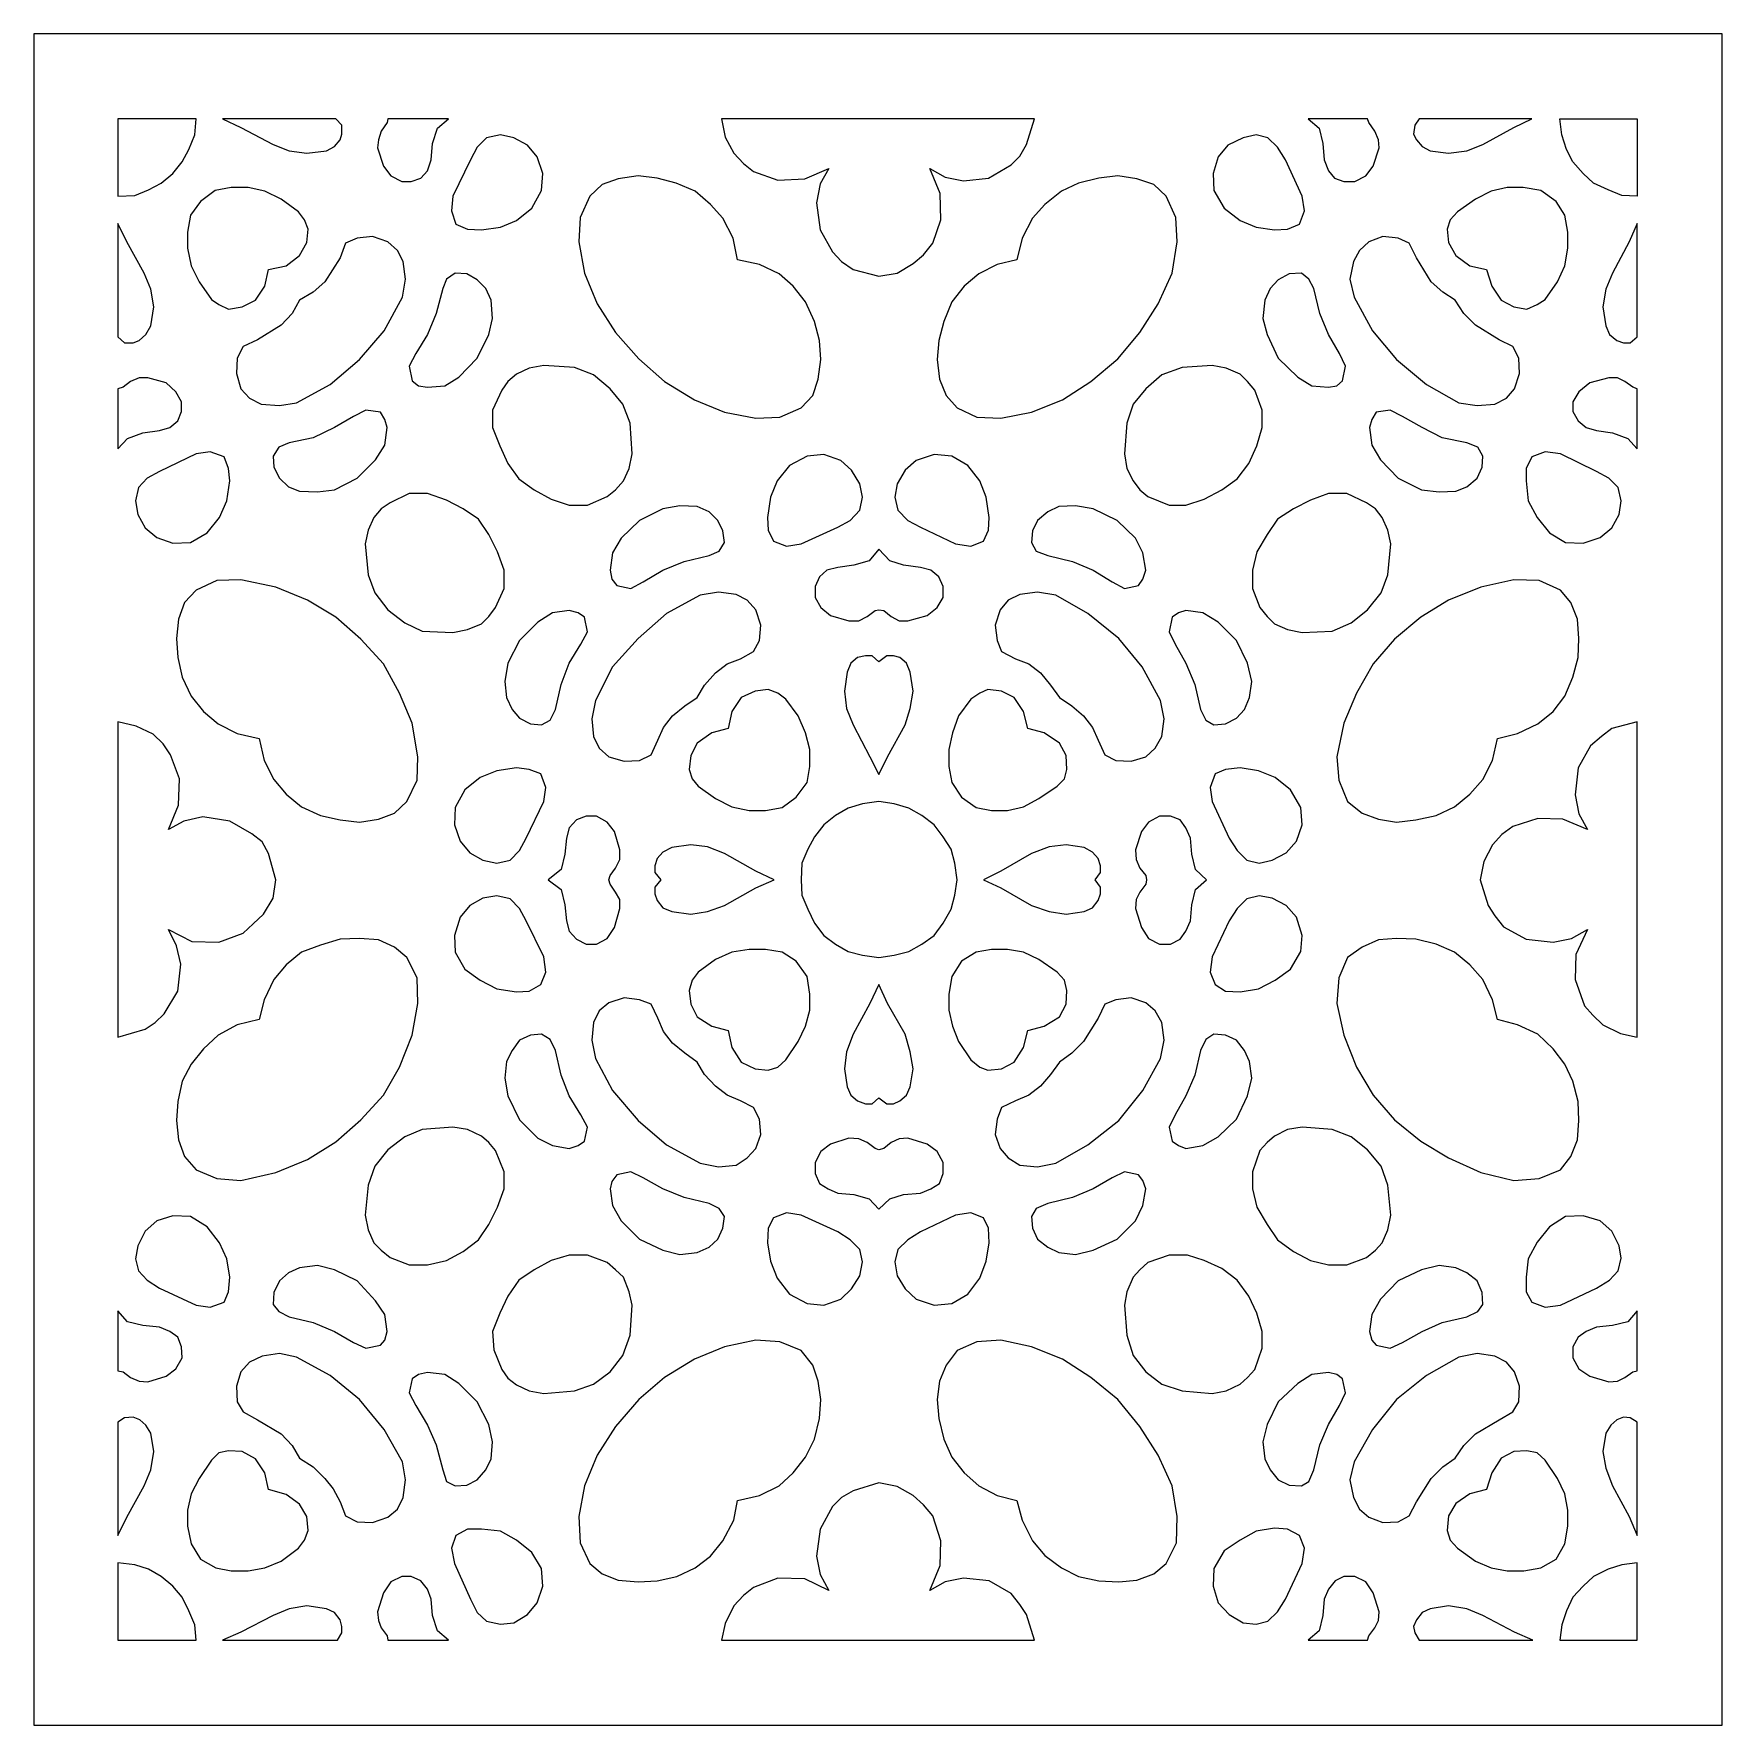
# Model space of a CAD drawing. Header units: centimetres. Extents: x 9.52 to 17.19, y -9 to -1.32.
import ezdxf

# ---------------------------------------------------------------- set-up
doc = ezdxf.new("R2010")
doc.units = ezdxf.units.CM
doc.header["$MEASUREMENT"] = 0
doc.layers.add('layer 1', color=7, linetype='Continuous')

msp = doc.modelspace()

# ---------------------------------------------------------------- linework, layer by layer
at = {"layer": 'layer 1', "color": 250}
for points, knots in [([(17.19217, -1.31538), (17.19217, -1.31538), (17.19217, -9.00021), (17.19217, -9.00021), (17.19217, -9.00021), (17.19217, -9.00021), (9.51732, -9.00021), (9.51732, -9.00021), (9.51732, -9.00021), (9.51732, -9.00021), (9.51732, -1.31538), (9.51732, -1.31538), (9.51732, -1.31538), (9.51732, -1.31538), (17.19217, -1.31538), (17.19217, -1.31538)], [0, 0, 0, 0, 0.2, 0.2, 0.2, 0.2, 0.4, 0.4, 0.4, 0.4, 0.6, 0.6, 0.6, 0.6, 1, 1, 1, 1]), ([(10.25554, -1.70112), (10.25554, -1.70112), (10.24889, -1.77427), (10.24889, -1.77427), (10.24889, -1.77427), (10.24889, -1.77427), (10.22228, -1.84078), (10.22228, -1.84078), (10.22228, -1.84078), (10.22228, -1.84078), (10.19236, -1.89731), (10.19236, -1.89731), (10.19236, -1.89731), (10.19236, -1.89731), (10.14913, -1.95051), (10.14913, -1.95051), (10.14913, -1.95051), (10.14913, -1.95051), (10.09592, -1.99375), (10.09592, -1.99375), (10.09592, -1.99375), (10.09592, -1.99375), (10.03939, -2.02368), (10.03939, -2.02368), (10.03939, -2.02368), (10.03939, -2.02368), (9.97621, -2.05027), (9.97621, -2.05027), (9.97621, -2.05027), (9.97621, -2.05027), (9.89973, -2.0536), (9.89973, -2.0536), (9.89973, -2.0536), (9.89973, -2.0536), (9.89973, -1.70112), (9.89973, -1.70112), (9.89973, -1.70112), (9.89973, -1.70112), (10.25554, -1.70112), (10.25554, -1.70112)], [0, 0, 0, 0, 0.0909091, 0.0909091, 0.0909091, 0.0909091, 0.1818182, 0.1818182, 0.1818182, 0.1818182, 0.2727273, 0.2727273, 0.2727273, 0.2727273, 0.3636364, 0.3636364, 0.3636364, 0.3636364, 0.4545455, 0.4545455, 0.4545455, 0.4545455, 0.5454545, 0.5454545, 0.5454545, 0.5454545, 0.6363636, 0.6363636, 0.6363636, 0.6363636, 0.7272727, 0.7272727, 0.7272727, 0.7272727, 0.8181818, 0.8181818, 0.8181818, 0.8181818, 1, 1, 1, 1]), ([(10.89068, -1.70112), (10.89068, -1.70112), (10.91728, -1.73104), (10.91728, -1.73104), (10.91728, -1.73104), (10.91728, -1.73104), (10.91728, -1.77095), (10.91728, -1.77095), (10.91728, -1.77095), (10.91728, -1.77095), (10.91063, -1.79755), (10.91063, -1.79755), (10.91063, -1.79755), (10.91063, -1.79755), (10.88402, -1.82748), (10.88402, -1.82748), (10.88402, -1.82748), (10.88402, -1.82748), (10.84745, -1.84743), (10.84745, -1.84743), (10.84745, -1.84743), (10.84745, -1.84743), (10.75766, -1.85741), (10.75766, -1.85741), (10.75766, -1.85741), (10.75766, -1.85741), (10.67785, -1.84743), (10.67785, -1.84743), (10.67785, -1.84743), (10.67785, -1.84743), (10.6047, -1.8175), (10.6047, -1.8175), (10.6047, -1.8175), (10.6047, -1.8175), (10.45838, -1.74102), (10.45838, -1.74102), (10.45838, -1.74102), (10.45838, -1.74102), (10.37525, -1.70112), (10.37525, -1.70112), (10.37525, -1.70112), (10.37525, -1.70112), (10.89068, -1.70112), (10.89068, -1.70112)], [0, 0, 0, 0, 0.0833333, 0.0833333, 0.0833333, 0.0833333, 0.1666667, 0.1666667, 0.1666667, 0.1666667, 0.25, 0.25, 0.25, 0.25, 0.3333333, 0.3333333, 0.3333333, 0.3333333, 0.4166667, 0.4166667, 0.4166667, 0.4166667, 0.5, 0.5, 0.5, 0.5, 0.5833333, 0.5833333, 0.5833333, 0.5833333, 0.6666667, 0.6666667, 0.6666667, 0.6666667, 0.75, 0.75, 0.75, 0.75, 0.8333333, 0.8333333, 0.8333333, 0.8333333, 1, 1, 1, 1]), ([(11.40278, -1.70112), (11.40278, -1.70112), (11.40278, -1.70112), (11.40278, -1.70112), (11.40278, -1.70112), (11.40278, -1.70112), (11.3529, -1.74434), (11.3529, -1.74434), (11.3529, -1.74434), (11.3529, -1.74434), (11.32962, -1.81418), (11.32962, -1.81418), (11.32962, -1.81418), (11.32962, -1.81418), (11.32297, -1.88734), (11.32297, -1.88734), (11.32297, -1.88734), (11.32297, -1.88734), (11.30634, -1.93721), (11.30634, -1.93721), (11.30634, -1.93721), (11.30634, -1.93721), (11.27641, -1.97046), (11.27641, -1.97046), (11.27641, -1.97046), (11.27641, -1.97046), (11.23319, -1.98709), (11.23319, -1.98709), (11.23319, -1.98709), (11.23319, -1.98709), (11.18995, -1.98709), (11.18995, -1.98709), (11.18995, -1.98709), (11.18995, -1.98709), (11.14007, -1.96049), (11.14007, -1.96049), (11.14007, -1.96049), (11.14007, -1.96049), (11.10682, -1.91726), (11.10682, -1.91726), (11.10682, -1.91726), (11.10682, -1.91726), (11.08022, -1.83413), (11.08022, -1.83413), (11.08022, -1.83413), (11.08022, -1.83413), (11.08355, -1.79755), (11.08355, -1.79755), (11.08355, -1.79755), (11.08355, -1.79755), (11.09685, -1.75765), (11.09685, -1.75765), (11.09685, -1.75765), (11.09685, -1.75765), (11.12345, -1.71774), (11.12345, -1.71774), (11.12345, -1.71774), (11.12345, -1.71774), (11.12677, -1.70112), (11.12677, -1.70112), (11.12677, -1.70112), (11.12677, -1.70112), (11.40278, -1.70112), (11.40278, -1.70112)], [0, 0, 0, 0, 0.0588235, 0.0588235, 0.0588235, 0.0588235, 0.1176471, 0.1176471, 0.1176471, 0.1176471, 0.1764706, 0.1764706, 0.1764706, 0.1764706, 0.2352941, 0.2352941, 0.2352941, 0.2352941, 0.2941176, 0.2941176, 0.2941176, 0.2941176, 0.3529412, 0.3529412, 0.3529412, 0.3529412, 0.4117647, 0.4117647, 0.4117647, 0.4117647, 0.4705882, 0.4705882, 0.4705882, 0.4705882, 0.5294118, 0.5294118, 0.5294118, 0.5294118, 0.5882353, 0.5882353, 0.5882353, 0.5882353, 0.6470588, 0.6470588, 0.6470588, 0.6470588, 0.7058824, 0.7058824, 0.7058824, 0.7058824, 0.7647059, 0.7647059, 0.7647059, 0.7647059, 0.8235294, 0.8235294, 0.8235294, 0.8235294, 0.8823529, 0.8823529, 0.8823529, 0.8823529, 1, 1, 1, 1]), ([(14.06637, -1.70112), (14.06637, -1.70112), (14.02978, -1.8175), (14.02978, -1.8175), (14.02978, -1.8175), (14.02978, -1.8175), (13.99986, -1.87071), (13.99986, -1.87071), (13.99986, -1.87071), (13.99986, -1.87071), (13.95995, -1.91061), (13.95995, -1.91061), (13.95995, -1.91061), (13.95995, -1.91061), (13.85686, -1.97046), (13.85686, -1.97046), (13.85686, -1.97046), (13.85686, -1.97046), (13.74381, -1.98377), (13.74381, -1.98377), (13.74381, -1.98377), (13.74381, -1.98377), (13.66067, -1.96714), (13.66067, -1.96714), (13.66067, -1.96714), (13.66067, -1.96714), (13.59084, -1.92724), (13.59084, -1.92724), (13.59084, -1.92724), (13.59084, -1.92724), (13.6374, -2.0403), (13.6374, -2.0403), (13.6374, -2.0403), (13.6374, -2.0403), (13.64072, -2.16001), (13.64072, -2.16001), (13.64072, -2.16001), (13.64072, -2.16001), (13.60414, -2.26642), (13.60414, -2.26642), (13.60414, -2.26642), (13.60414, -2.26642), (13.56091, -2.31963), (13.56091, -2.31963), (13.56091, -2.31963), (13.56091, -2.31963), (13.51435, -2.35953), (13.51435, -2.35953), (13.51435, -2.35953), (13.51435, -2.35953), (13.4412, -2.40276), (13.4412, -2.40276), (13.4412, -2.40276), (13.4412, -2.40276), (13.35807, -2.41606), (13.35807, -2.41606), (13.35807, -2.41606), (13.35807, -2.41606), (13.24168, -2.38613), (13.24168, -2.38613), (13.24168, -2.38613), (13.24168, -2.38613), (13.18847, -2.34956), (13.18847, -2.34956), (13.18847, -2.34956), (13.18847, -2.34956), (13.14857, -2.30632), (13.14857, -2.30632), (13.14857, -2.30632), (13.14857, -2.30632), (13.09206, -2.20656), (13.09206, -2.20656), (13.09206, -2.20656), (13.09206, -2.20656), (13.07542, -2.08353), (13.07542, -2.08353), (13.07542, -2.08353), (13.07542, -2.08353), (13.09206, -1.99707), (13.09206, -1.99707), (13.09206, -1.99707), (13.09206, -1.99707), (13.13195, -1.92724), (13.13195, -1.92724), (13.13195, -1.92724), (13.13195, -1.92724), (13.02221, -1.97379), (13.02221, -1.97379), (13.02221, -1.97379), (13.02221, -1.97379), (12.89917, -1.98044), (12.89917, -1.98044), (12.89917, -1.98044), (12.89917, -1.98044), (12.78944, -1.94054), (12.78944, -1.94054), (12.78944, -1.94054), (12.78944, -1.94054), (12.74288, -1.90396), (12.74288, -1.90396), (12.74288, -1.90396), (12.74288, -1.90396), (12.69965, -1.85741), (12.69965, -1.85741), (12.69965, -1.85741), (12.69965, -1.85741), (12.65975, -1.78425), (12.65975, -1.78425), (12.65975, -1.78425), (12.65975, -1.78425), (12.64312, -1.70112), (12.64312, -1.70112), (12.64312, -1.70112), (12.64312, -1.70112), (14.06637, -1.70112), (14.06637, -1.70112)], [0, 0, 0, 0, 0.0333333, 0.0333333, 0.0333333, 0.0333333, 0.0666667, 0.0666667, 0.0666667, 0.0666667, 0.1, 0.1, 0.1, 0.1, 0.1333333, 0.1333333, 0.1333333, 0.1333333, 0.1666667, 0.1666667, 0.1666667, 0.1666667, 0.2, 0.2, 0.2, 0.2, 0.2333333, 0.2333333, 0.2333333, 0.2333333, 0.2666667, 0.2666667, 0.2666667, 0.2666667, 0.3, 0.3, 0.3, 0.3, 0.3333333, 0.3333333, 0.3333333, 0.3333333, 0.3666667, 0.3666667, 0.3666667, 0.3666667, 0.4, 0.4, 0.4, 0.4, 0.4333333, 0.4333333, 0.4333333, 0.4333333, 0.4666667, 0.4666667, 0.4666667, 0.4666667, 0.5, 0.5, 0.5, 0.5, 0.5333333, 0.5333333, 0.5333333, 0.5333333, 0.5666667, 0.5666667, 0.5666667, 0.5666667, 0.6, 0.6, 0.6, 0.6, 0.6333333, 0.6333333, 0.6333333, 0.6333333, 0.6666667, 0.6666667, 0.6666667, 0.6666667, 0.7, 0.7, 0.7, 0.7, 0.7333333, 0.7333333, 0.7333333, 0.7333333, 0.7666667, 0.7666667, 0.7666667, 0.7666667, 0.8, 0.8, 0.8, 0.8, 0.8333333, 0.8333333, 0.8333333, 0.8333333, 0.8666667, 0.8666667, 0.8666667, 0.8666667, 0.9, 0.9, 0.9, 0.9, 0.9333333, 0.9333333, 0.9333333, 0.9333333, 1, 1, 1, 1]), ([(15.57938, -1.70112), (15.57938, -1.70112), (15.58604, -1.71774), (15.58604, -1.71774), (15.58604, -1.71774), (15.58604, -1.71774), (15.61263, -1.75765), (15.61263, -1.75765), (15.61263, -1.75765), (15.61263, -1.75765), (15.62926, -1.79755), (15.62926, -1.79755), (15.62926, -1.79755), (15.62926, -1.79755), (15.63259, -1.83413), (15.63259, -1.83413), (15.63259, -1.83413), (15.63259, -1.83413), (15.60599, -1.91726), (15.60599, -1.91726), (15.60599, -1.91726), (15.60599, -1.91726), (15.57273, -1.96049), (15.57273, -1.96049), (15.57273, -1.96049), (15.57273, -1.96049), (15.52285, -1.98709), (15.52285, -1.98709), (15.52285, -1.98709), (15.52285, -1.98709), (15.47297, -1.98709), (15.47297, -1.98709), (15.47297, -1.98709), (15.47297, -1.98709), (15.42975, -1.97046), (15.42975, -1.97046), (15.42975, -1.97046), (15.42975, -1.97046), (15.40314, -1.93721), (15.40314, -1.93721), (15.40314, -1.93721), (15.40314, -1.93721), (15.38319, -1.88734), (15.38319, -1.88734), (15.38319, -1.88734), (15.38319, -1.88734), (15.37654, -1.81418), (15.37654, -1.81418), (15.37654, -1.81418), (15.37654, -1.81418), (15.35992, -1.74434), (15.35992, -1.74434), (15.35992, -1.74434), (15.35992, -1.74434), (15.31003, -1.70112), (15.31003, -1.70112), (15.31003, -1.70112), (15.31003, -1.70112), (15.57938, -1.70112), (15.57938, -1.70112)], [0, 0, 0, 0, 0.0625, 0.0625, 0.0625, 0.0625, 0.125, 0.125, 0.125, 0.125, 0.1875, 0.1875, 0.1875, 0.1875, 0.25, 0.25, 0.25, 0.25, 0.3125, 0.3125, 0.3125, 0.3125, 0.375, 0.375, 0.375, 0.375, 0.4375, 0.4375, 0.4375, 0.4375, 0.5, 0.5, 0.5, 0.5, 0.5625, 0.5625, 0.5625, 0.5625, 0.625, 0.625, 0.625, 0.625, 0.6875, 0.6875, 0.6875, 0.6875, 0.75, 0.75, 0.75, 0.75, 0.8125, 0.8125, 0.8125, 0.8125, 0.875, 0.875, 0.875, 0.875, 1, 1, 1, 1]), ([(16.32758, -1.70112), (16.32758, -1.70112), (16.24445, -1.74102), (16.24445, -1.74102), (16.24445, -1.74102), (16.24445, -1.74102), (16.10478, -1.8175), (16.10478, -1.8175), (16.10478, -1.8175), (16.10478, -1.8175), (16.03163, -1.84743), (16.03163, -1.84743), (16.03163, -1.84743), (16.03163, -1.84743), (15.94849, -1.85741), (15.94849, -1.85741), (15.94849, -1.85741), (15.94849, -1.85741), (15.86536, -1.84743), (15.86536, -1.84743), (15.86536, -1.84743), (15.86536, -1.84743), (15.82878, -1.82748), (15.82878, -1.82748), (15.82878, -1.82748), (15.82878, -1.82748), (15.80218, -1.79755), (15.80218, -1.79755), (15.80218, -1.79755), (15.80218, -1.79755), (15.78888, -1.77095), (15.78888, -1.77095), (15.78888, -1.77095), (15.78888, -1.77095), (15.79553, -1.73104), (15.79553, -1.73104), (15.79553, -1.73104), (15.79553, -1.73104), (15.81548, -1.70112), (15.81548, -1.70112), (15.81548, -1.70112), (15.81548, -1.70112), (16.32758, -1.70112), (16.32758, -1.70112)], [0, 0, 0, 0, 0.0833333, 0.0833333, 0.0833333, 0.0833333, 0.1666667, 0.1666667, 0.1666667, 0.1666667, 0.25, 0.25, 0.25, 0.25, 0.3333333, 0.3333333, 0.3333333, 0.3333333, 0.4166667, 0.4166667, 0.4166667, 0.4166667, 0.5, 0.5, 0.5, 0.5, 0.5833333, 0.5833333, 0.5833333, 0.5833333, 0.6666667, 0.6666667, 0.6666667, 0.6666667, 0.75, 0.75, 0.75, 0.75, 0.8333333, 0.8333333, 0.8333333, 0.8333333, 1, 1, 1, 1]), ([(16.45395, -1.70112), (16.45395, -1.70112), (16.46392, -1.77427), (16.46392, -1.77427), (16.46392, -1.77427), (16.46392, -1.77427), (16.48388, -1.84078), (16.48388, -1.84078), (16.48388, -1.84078), (16.48388, -1.84078), (16.5138, -1.89731), (16.5138, -1.89731), (16.5138, -1.89731), (16.5138, -1.89731), (16.56036, -1.95051), (16.56036, -1.95051), (16.56036, -1.95051), (16.56036, -1.95051), (16.60691, -1.99375), (16.60691, -1.99375), (16.60691, -1.99375), (16.60691, -1.99375), (16.67342, -2.02368), (16.67342, -2.02368), (16.67342, -2.02368), (16.67342, -2.02368), (16.7366, -2.05027), (16.7366, -2.05027), (16.7366, -2.05027), (16.7366, -2.05027), (16.80643, -2.0536), (16.80643, -2.0536), (16.80643, -2.0536), (16.80643, -2.0536), (16.80643, -1.70112), (16.80643, -1.70112), (16.80643, -1.70112), (16.80643, -1.70112), (16.45395, -1.70112), (16.45395, -1.70112)], [0, 0, 0, 0, 0.0909091, 0.0909091, 0.0909091, 0.0909091, 0.1818182, 0.1818182, 0.1818182, 0.1818182, 0.2727273, 0.2727273, 0.2727273, 0.2727273, 0.3636364, 0.3636364, 0.3636364, 0.3636364, 0.4545455, 0.4545455, 0.4545455, 0.4545455, 0.5454545, 0.5454545, 0.5454545, 0.5454545, 0.6363636, 0.6363636, 0.6363636, 0.6363636, 0.7272727, 0.7272727, 0.7272727, 0.7272727, 0.8181818, 0.8181818, 0.8181818, 0.8181818, 1, 1, 1, 1]), ([(11.43603, -2.17996), (11.43603, -2.17996), (11.41607, -2.12011), (11.41607, -2.12011), (11.41607, -2.12011), (11.41607, -2.12011), (11.42273, -2.0536), (11.42273, -2.0536), (11.42273, -2.0536), (11.42273, -2.0536), (11.50253, -1.88734), (11.50253, -1.88734), (11.50253, -1.88734), (11.50253, -1.88734), (11.53246, -1.8308), (11.53246, -1.8308), (11.53246, -1.8308), (11.53246, -1.8308), (11.57569, -1.78758), (11.57569, -1.78758), (11.57569, -1.78758), (11.57569, -1.78758), (11.63887, -1.77427), (11.63887, -1.77427), (11.63887, -1.77427), (11.63887, -1.77427), (11.69873, -1.78758), (11.69873, -1.78758), (11.69873, -1.78758), (11.69873, -1.78758), (11.76191, -1.82083), (11.76191, -1.82083), (11.76191, -1.82083), (11.76191, -1.82083), (11.80514, -1.87403), (11.80514, -1.87403), (11.80514, -1.87403), (11.80514, -1.87403), (11.83174, -1.95051), (11.83174, -1.95051), (11.83174, -1.95051), (11.83174, -1.95051), (11.82509, -2.027), (11.82509, -2.027), (11.82509, -2.027), (11.82509, -2.027), (11.78186, -2.1068), (11.78186, -2.1068), (11.78186, -2.1068), (11.78186, -2.1068), (11.71203, -2.16334), (11.71203, -2.16334), (11.71203, -2.16334), (11.71203, -2.16334), (11.63887, -2.19326), (11.63887, -2.19326), (11.63887, -2.19326), (11.63887, -2.19326), (11.55241, -2.20656), (11.55241, -2.20656), (11.55241, -2.20656), (11.55241, -2.20656), (11.48924, -2.20324), (11.48924, -2.20324), (11.48924, -2.20324), (11.48924, -2.20324), (11.43603, -2.17996), (11.43603, -2.17996)], [0, 0, 0, 0, 0.0555556, 0.0555556, 0.0555556, 0.0555556, 0.1111111, 0.1111111, 0.1111111, 0.1111111, 0.1666667, 0.1666667, 0.1666667, 0.1666667, 0.2222222, 0.2222222, 0.2222222, 0.2222222, 0.2777778, 0.2777778, 0.2777778, 0.2777778, 0.3333333, 0.3333333, 0.3333333, 0.3333333, 0.3888889, 0.3888889, 0.3888889, 0.3888889, 0.4444444, 0.4444444, 0.4444444, 0.4444444, 0.5, 0.5, 0.5, 0.5, 0.5555556, 0.5555556, 0.5555556, 0.5555556, 0.6111111, 0.6111111, 0.6111111, 0.6111111, 0.6666667, 0.6666667, 0.6666667, 0.6666667, 0.7222222, 0.7222222, 0.7222222, 0.7222222, 0.7777778, 0.7777778, 0.7777778, 0.7777778, 0.8333333, 0.8333333, 0.8333333, 0.8333333, 0.8888889, 0.8888889, 0.8888889, 0.8888889, 1, 1, 1, 1]), ([(15.27013, -2.17996), (15.27013, -2.17996), (15.21692, -2.20324), (15.21692, -2.20324), (15.21692, -2.20324), (15.21692, -2.20324), (15.15707, -2.20656), (15.15707, -2.20656), (15.15707, -2.20656), (15.15707, -2.20656), (15.07394, -2.19326), (15.07394, -2.19326), (15.07394, -2.19326), (15.07394, -2.19326), (15.00078, -2.16334), (15.00078, -2.16334), (15.00078, -2.16334), (15.00078, -2.16334), (14.92762, -2.1068), (14.92762, -2.1068), (14.92762, -2.1068), (14.92762, -2.1068), (14.88107, -2.027), (14.88107, -2.027), (14.88107, -2.027), (14.88107, -2.027), (14.87774, -1.95051), (14.87774, -1.95051), (14.87774, -1.95051), (14.87774, -1.95051), (14.90102, -1.87403), (14.90102, -1.87403), (14.90102, -1.87403), (14.90102, -1.87403), (14.94425, -1.82083), (14.94425, -1.82083), (14.94425, -1.82083), (14.94425, -1.82083), (15.01408, -1.78758), (15.01408, -1.78758), (15.01408, -1.78758), (15.01408, -1.78758), (15.07394, -1.77427), (15.07394, -1.77427), (15.07394, -1.77427), (15.07394, -1.77427), (15.12714, -1.78758), (15.12714, -1.78758), (15.12714, -1.78758), (15.12714, -1.78758), (15.17037, -1.8308), (15.17037, -1.8308), (15.17037, -1.8308), (15.17037, -1.8308), (15.20695, -1.88734), (15.20695, -1.88734), (15.20695, -1.88734), (15.20695, -1.88734), (15.28343, -2.0536), (15.28343, -2.0536), (15.28343, -2.0536), (15.28343, -2.0536), (15.29341, -2.12011), (15.29341, -2.12011), (15.29341, -2.12011), (15.29341, -2.12011), (15.27013, -2.17996), (15.27013, -2.17996)], [0, 0, 0, 0, 0.0555556, 0.0555556, 0.0555556, 0.0555556, 0.1111111, 0.1111111, 0.1111111, 0.1111111, 0.1666667, 0.1666667, 0.1666667, 0.1666667, 0.2222222, 0.2222222, 0.2222222, 0.2222222, 0.2777778, 0.2777778, 0.2777778, 0.2777778, 0.3333333, 0.3333333, 0.3333333, 0.3333333, 0.3888889, 0.3888889, 0.3888889, 0.3888889, 0.4444444, 0.4444444, 0.4444444, 0.4444444, 0.5, 0.5, 0.5, 0.5, 0.5555556, 0.5555556, 0.5555556, 0.5555556, 0.6111111, 0.6111111, 0.6111111, 0.6111111, 0.6666667, 0.6666667, 0.6666667, 0.6666667, 0.7222222, 0.7222222, 0.7222222, 0.7222222, 0.7777778, 0.7777778, 0.7777778, 0.7777778, 0.8333333, 0.8333333, 0.8333333, 0.8333333, 0.8888889, 0.8888889, 0.8888889, 0.8888889, 1, 1, 1, 1]), ([(11.99468, -2.25977), (11.99468, -2.25977), (12.00134, -2.15004), (12.00134, -2.15004), (12.00134, -2.15004), (12.00134, -2.15004), (12.04456, -2.0536), (12.04456, -2.0536), (12.04456, -2.0536), (12.04456, -2.0536), (12.1011, -2.00039), (12.1011, -2.00039), (12.1011, -2.00039), (12.1011, -2.00039), (12.17425, -1.97379), (12.17425, -1.97379), (12.17425, -1.97379), (12.17425, -1.97379), (12.26403, -1.96049), (12.26403, -1.96049), (12.26403, -1.96049), (12.26403, -1.96049), (12.35049, -1.97046), (12.35049, -1.97046), (12.35049, -1.97046), (12.35049, -1.97046), (12.43695, -1.99375), (12.43695, -1.99375), (12.43695, -1.99375), (12.43695, -1.99375), (12.52341, -2.03032), (12.52341, -2.03032), (12.52341, -2.03032), (12.52341, -2.03032), (12.59324, -2.09018), (12.59324, -2.09018), (12.59324, -2.09018), (12.59324, -2.09018), (12.64977, -2.15336), (12.64977, -2.15336), (12.64977, -2.15336), (12.64977, -2.15336), (12.69632, -2.24314), (12.69632, -2.24314), (12.69632, -2.24314), (12.69632, -2.24314), (12.71628, -2.3429), (12.71628, -2.3429), (12.71628, -2.3429), (12.71628, -2.3429), (12.81604, -2.36285), (12.81604, -2.36285), (12.81604, -2.36285), (12.81604, -2.36285), (12.90582, -2.40609), (12.90582, -2.40609), (12.90582, -2.40609), (12.90582, -2.40609), (12.969, -2.46261), (12.969, -2.46261), (12.969, -2.46261), (12.969, -2.46261), (13.02554, -2.53245), (13.02554, -2.53245), (13.02554, -2.53245), (13.02554, -2.53245), (13.06545, -2.62223), (13.06545, -2.62223), (13.06545, -2.62223), (13.06545, -2.62223), (13.08871, -2.70869), (13.08871, -2.70869), (13.08871, -2.70869), (13.08871, -2.70869), (13.09537, -2.79515), (13.09537, -2.79515), (13.09537, -2.79515), (13.09537, -2.79515), (13.08206, -2.88493), (13.08206, -2.88493), (13.08206, -2.88493), (13.08206, -2.88493), (13.05879, -2.95809), (13.05879, -2.95809), (13.05879, -2.95809), (13.05879, -2.95809), (13.00559, -3.01462), (13.00559, -3.01462), (13.00559, -3.01462), (13.00559, -3.01462), (12.90915, -3.05785), (12.90915, -3.05785), (12.90915, -3.05785), (12.90915, -3.05785), (12.79941, -3.06117), (12.79941, -3.06117), (12.79941, -3.06117), (12.79941, -3.06117), (12.65642, -3.03457), (12.65642, -3.03457), (12.65642, -3.03457), (12.65642, -3.03457), (12.52008, -2.97804), (12.52008, -2.97804), (12.52008, -2.97804), (12.52008, -2.97804), (12.38375, -2.89491), (12.38375, -2.89491), (12.38375, -2.89491), (12.38375, -2.89491), (12.26736, -2.79183), (12.26736, -2.79183), (12.26736, -2.79183), (12.26736, -2.79183), (12.16095, -2.67211), (12.16095, -2.67211), (12.16095, -2.67211), (12.16095, -2.67211), (12.07782, -2.54242), (12.07782, -2.54242), (12.07782, -2.54242), (12.07782, -2.54242), (12.02129, -2.40276), (12.02129, -2.40276), (12.02129, -2.40276), (12.02129, -2.40276), (11.99468, -2.25977), (11.99468, -2.25977)], [0, 0, 0, 0, 0.030303, 0.030303, 0.030303, 0.030303, 0.0606061, 0.0606061, 0.0606061, 0.0606061, 0.0909091, 0.0909091, 0.0909091, 0.0909091, 0.1212121, 0.1212121, 0.1212121, 0.1212121, 0.1515152, 0.1515152, 0.1515152, 0.1515152, 0.1818182, 0.1818182, 0.1818182, 0.1818182, 0.2121212, 0.2121212, 0.2121212, 0.2121212, 0.2424242, 0.2424242, 0.2424242, 0.2424242, 0.2727273, 0.2727273, 0.2727273, 0.2727273, 0.3030303, 0.3030303, 0.3030303, 0.3030303, 0.3333333, 0.3333333, 0.3333333, 0.3333333, 0.3636364, 0.3636364, 0.3636364, 0.3636364, 0.3939394, 0.3939394, 0.3939394, 0.3939394, 0.4242424, 0.4242424, 0.4242424, 0.4242424, 0.4545455, 0.4545455, 0.4545455, 0.4545455, 0.4848485, 0.4848485, 0.4848485, 0.4848485, 0.5151515, 0.5151515, 0.5151515, 0.5151515, 0.5454545, 0.5454545, 0.5454545, 0.5454545, 0.5757576, 0.5757576, 0.5757576, 0.5757576, 0.6060606, 0.6060606, 0.6060606, 0.6060606, 0.6363636, 0.6363636, 0.6363636, 0.6363636, 0.6666667, 0.6666667, 0.6666667, 0.6666667, 0.6969697, 0.6969697, 0.6969697, 0.6969697, 0.7272727, 0.7272727, 0.7272727, 0.7272727, 0.7575758, 0.7575758, 0.7575758, 0.7575758, 0.7878788, 0.7878788, 0.7878788, 0.7878788, 0.8181818, 0.8181818, 0.8181818, 0.8181818, 0.8484848, 0.8484848, 0.8484848, 0.8484848, 0.8787879, 0.8787879, 0.8787879, 0.8787879, 0.9090909, 0.9090909, 0.9090909, 0.9090909, 0.9393939, 0.9393939, 0.9393939, 0.9393939, 1, 1, 1, 1]), ([(14.7148, -2.25977), (14.7148, -2.25977), (14.69152, -2.40276), (14.69152, -2.40276), (14.69152, -2.40276), (14.69152, -2.40276), (14.62834, -2.54242), (14.62834, -2.54242), (14.62834, -2.54242), (14.62834, -2.54242), (14.54521, -2.67211), (14.54521, -2.67211), (14.54521, -2.67211), (14.54521, -2.67211), (14.44545, -2.79183), (14.44545, -2.79183), (14.44545, -2.79183), (14.44545, -2.79183), (14.32241, -2.89491), (14.32241, -2.89491), (14.32241, -2.89491), (14.32241, -2.89491), (14.19272, -2.97804), (14.19272, -2.97804), (14.19272, -2.97804), (14.19272, -2.97804), (14.05307, -3.03457), (14.05307, -3.03457), (14.05307, -3.03457), (14.05307, -3.03457), (13.9134, -3.06117), (13.9134, -3.06117), (13.9134, -3.06117), (13.9134, -3.06117), (13.80366, -3.05785), (13.80366, -3.05785), (13.80366, -3.05785), (13.80366, -3.05785), (13.71388, -3.01462), (13.71388, -3.01462), (13.71388, -3.01462), (13.71388, -3.01462), (13.664, -2.95809), (13.664, -2.95809), (13.664, -2.95809), (13.664, -2.95809), (13.63407, -2.88493), (13.63407, -2.88493), (13.63407, -2.88493), (13.63407, -2.88493), (13.62409, -2.79515), (13.62409, -2.79515), (13.62409, -2.79515), (13.62409, -2.79515), (13.63075, -2.70869), (13.63075, -2.70869), (13.63075, -2.70869), (13.63075, -2.70869), (13.65402, -2.62223), (13.65402, -2.62223), (13.65402, -2.62223), (13.65402, -2.62223), (13.6906, -2.53245), (13.6906, -2.53245), (13.6906, -2.53245), (13.6906, -2.53245), (13.74713, -2.46261), (13.74713, -2.46261), (13.74713, -2.46261), (13.74713, -2.46261), (13.81364, -2.40609), (13.81364, -2.40609), (13.81364, -2.40609), (13.81364, -2.40609), (13.89677, -2.36285), (13.89677, -2.36285), (13.89677, -2.36285), (13.89677, -2.36285), (13.98655, -2.3429), (13.98655, -2.3429), (13.98655, -2.3429), (13.98655, -2.3429), (14.00983, -2.24314), (14.00983, -2.24314), (14.00983, -2.24314), (14.00983, -2.24314), (14.05638, -2.15336), (14.05638, -2.15336), (14.05638, -2.15336), (14.05638, -2.15336), (14.11291, -2.09018), (14.11291, -2.09018), (14.11291, -2.09018), (14.11291, -2.09018), (14.1894, -2.03032), (14.1894, -2.03032), (14.1894, -2.03032), (14.1894, -2.03032), (14.26588, -1.99375), (14.26588, -1.99375), (14.26588, -1.99375), (14.26588, -1.99375), (14.35899, -1.97046), (14.35899, -1.97046), (14.35899, -1.97046), (14.35899, -1.97046), (14.44545, -1.96049), (14.44545, -1.96049), (14.44545, -1.96049), (14.44545, -1.96049), (14.53191, -1.97379), (14.53191, -1.97379), (14.53191, -1.97379), (14.53191, -1.97379), (14.60839, -2.00039), (14.60839, -2.00039), (14.60839, -2.00039), (14.60839, -2.00039), (14.66492, -2.0536), (14.66492, -2.0536), (14.66492, -2.0536), (14.66492, -2.0536), (14.70815, -2.15004), (14.70815, -2.15004), (14.70815, -2.15004), (14.70815, -2.15004), (14.7148, -2.25977), (14.7148, -2.25977)], [0, 0, 0, 0, 0.030303, 0.030303, 0.030303, 0.030303, 0.0606061, 0.0606061, 0.0606061, 0.0606061, 0.0909091, 0.0909091, 0.0909091, 0.0909091, 0.1212121, 0.1212121, 0.1212121, 0.1212121, 0.1515152, 0.1515152, 0.1515152, 0.1515152, 0.1818182, 0.1818182, 0.1818182, 0.1818182, 0.2121212, 0.2121212, 0.2121212, 0.2121212, 0.2424242, 0.2424242, 0.2424242, 0.2424242, 0.2727273, 0.2727273, 0.2727273, 0.2727273, 0.3030303, 0.3030303, 0.3030303, 0.3030303, 0.3333333, 0.3333333, 0.3333333, 0.3333333, 0.3636364, 0.3636364, 0.3636364, 0.3636364, 0.3939394, 0.3939394, 0.3939394, 0.3939394, 0.4242424, 0.4242424, 0.4242424, 0.4242424, 0.4545455, 0.4545455, 0.4545455, 0.4545455, 0.4848485, 0.4848485, 0.4848485, 0.4848485, 0.5151515, 0.5151515, 0.5151515, 0.5151515, 0.5454545, 0.5454545, 0.5454545, 0.5454545, 0.5757576, 0.5757576, 0.5757576, 0.5757576, 0.6060606, 0.6060606, 0.6060606, 0.6060606, 0.6363636, 0.6363636, 0.6363636, 0.6363636, 0.6666667, 0.6666667, 0.6666667, 0.6666667, 0.6969697, 0.6969697, 0.6969697, 0.6969697, 0.7272727, 0.7272727, 0.7272727, 0.7272727, 0.7575758, 0.7575758, 0.7575758, 0.7575758, 0.7878788, 0.7878788, 0.7878788, 0.7878788, 0.8181818, 0.8181818, 0.8181818, 0.8181818, 0.8484848, 0.8484848, 0.8484848, 0.8484848, 0.8787879, 0.8787879, 0.8787879, 0.8787879, 0.9090909, 0.9090909, 0.9090909, 0.9090909, 0.9393939, 0.9393939, 0.9393939, 0.9393939, 1, 1, 1, 1]), ([(10.34199, -2.027), (10.34199, -2.027), (10.41516, -2.0137), (10.41516, -2.0137), (10.41516, -2.0137), (10.41516, -2.0137), (10.49164, -2.0137), (10.49164, -2.0137), (10.49164, -2.0137), (10.49164, -2.0137), (10.56812, -2.03032), (10.56812, -2.03032), (10.56812, -2.03032), (10.56812, -2.03032), (10.64128, -2.0669), (10.64128, -2.0669), (10.64128, -2.0669), (10.64128, -2.0669), (10.72109, -2.12343), (10.72109, -2.12343), (10.72109, -2.12343), (10.72109, -2.12343), (10.74769, -2.16001), (10.74769, -2.16001), (10.74769, -2.16001), (10.74769, -2.16001), (10.76431, -2.20324), (10.76431, -2.20324), (10.76431, -2.20324), (10.76431, -2.20324), (10.75766, -2.2631), (10.75766, -2.2631), (10.75766, -2.2631), (10.75766, -2.2631), (10.72441, -2.32295), (10.72441, -2.32295), (10.72441, -2.32295), (10.72441, -2.32295), (10.66455, -2.36951), (10.66455, -2.36951), (10.66455, -2.36951), (10.66455, -2.36951), (10.58475, -2.38613), (10.58475, -2.38613), (10.58475, -2.38613), (10.58475, -2.38613), (10.56812, -2.46261), (10.56812, -2.46261), (10.56812, -2.46261), (10.56812, -2.46261), (10.52489, -2.5258), (10.52489, -2.5258), (10.52489, -2.5258), (10.52489, -2.5258), (10.46504, -2.55573), (10.46504, -2.55573), (10.46504, -2.55573), (10.46504, -2.55573), (10.40185, -2.5657), (10.40185, -2.5657), (10.40185, -2.5657), (10.40185, -2.5657), (10.35862, -2.54575), (10.35862, -2.54575), (10.35862, -2.54575), (10.35862, -2.54575), (10.32537, -2.52247), (10.32537, -2.52247), (10.32537, -2.52247), (10.32537, -2.52247), (10.26884, -2.44266), (10.26884, -2.44266), (10.26884, -2.44266), (10.26884, -2.44266), (10.23226, -2.36951), (10.23226, -2.36951), (10.23226, -2.36951), (10.23226, -2.36951), (10.21563, -2.2897), (10.21563, -2.2897), (10.21563, -2.2897), (10.21563, -2.2897), (10.21563, -2.21654), (10.21563, -2.21654), (10.21563, -2.21654), (10.21563, -2.21654), (10.22894, -2.14006), (10.22894, -2.14006), (10.22894, -2.14006), (10.22894, -2.14006), (10.27549, -2.07688), (10.27549, -2.07688), (10.27549, -2.07688), (10.27549, -2.07688), (10.34199, -2.027), (10.34199, -2.027)], [0, 0, 0, 0, 0.04, 0.04, 0.04, 0.04, 0.08, 0.08, 0.08, 0.08, 0.12, 0.12, 0.12, 0.12, 0.16, 0.16, 0.16, 0.16, 0.2, 0.2, 0.2, 0.2, 0.24, 0.24, 0.24, 0.24, 0.28, 0.28, 0.28, 0.28, 0.32, 0.32, 0.32, 0.32, 0.36, 0.36, 0.36, 0.36, 0.4, 0.4, 0.4, 0.4, 0.44, 0.44, 0.44, 0.44, 0.48, 0.48, 0.48, 0.48, 0.52, 0.52, 0.52, 0.52, 0.56, 0.56, 0.56, 0.56, 0.6, 0.6, 0.6, 0.6, 0.64, 0.64, 0.64, 0.64, 0.68, 0.68, 0.68, 0.68, 0.72, 0.72, 0.72, 0.72, 0.76, 0.76, 0.76, 0.76, 0.8, 0.8, 0.8, 0.8, 0.84, 0.84, 0.84, 0.84, 0.88, 0.88, 0.88, 0.88, 0.92, 0.92, 0.92, 0.92, 1, 1, 1, 1]), ([(16.36749, -2.027), (16.36749, -2.027), (16.43732, -2.07688), (16.43732, -2.07688), (16.43732, -2.07688), (16.43732, -2.07688), (16.47722, -2.14006), (16.47722, -2.14006), (16.47722, -2.14006), (16.47722, -2.14006), (16.49052, -2.21654), (16.49052, -2.21654), (16.49052, -2.21654), (16.49052, -2.21654), (16.49052, -2.2897), (16.49052, -2.2897), (16.49052, -2.2897), (16.49052, -2.2897), (16.47722, -2.36951), (16.47722, -2.36951), (16.47722, -2.36951), (16.47722, -2.36951), (16.44397, -2.44266), (16.44397, -2.44266), (16.44397, -2.44266), (16.44397, -2.44266), (16.38744, -2.52247), (16.38744, -2.52247), (16.38744, -2.52247), (16.38744, -2.52247), (16.35086, -2.54575), (16.35086, -2.54575), (16.35086, -2.54575), (16.35086, -2.54575), (16.30431, -2.5657), (16.30431, -2.5657), (16.30431, -2.5657), (16.30431, -2.5657), (16.24445, -2.55573), (16.24445, -2.55573), (16.24445, -2.55573), (16.24445, -2.55573), (16.18792, -2.5258), (16.18792, -2.5258), (16.18792, -2.5258), (16.18792, -2.5258), (16.14469, -2.46261), (16.14469, -2.46261), (16.14469, -2.46261), (16.14469, -2.46261), (16.12141, -2.38613), (16.12141, -2.38613), (16.12141, -2.38613), (16.12141, -2.38613), (16.04493, -2.36951), (16.04493, -2.36951), (16.04493, -2.36951), (16.04493, -2.36951), (15.98175, -2.32295), (15.98175, -2.32295), (15.98175, -2.32295), (15.98175, -2.32295), (15.94849, -2.2631), (15.94849, -2.2631), (15.94849, -2.2631), (15.94849, -2.2631), (15.94185, -2.20324), (15.94185, -2.20324), (15.94185, -2.20324), (15.94185, -2.20324), (15.95515, -2.16001), (15.95515, -2.16001), (15.95515, -2.16001), (15.95515, -2.16001), (15.9884, -2.12343), (15.9884, -2.12343), (15.9884, -2.12343), (15.9884, -2.12343), (16.07153, -2.0669), (16.07153, -2.0669), (16.07153, -2.0669), (16.07153, -2.0669), (16.14136, -2.03032), (16.14136, -2.03032), (16.14136, -2.03032), (16.14136, -2.03032), (16.21452, -2.0137), (16.21452, -2.0137), (16.21452, -2.0137), (16.21452, -2.0137), (16.28768, -2.0137), (16.28768, -2.0137), (16.28768, -2.0137), (16.28768, -2.0137), (16.36749, -2.027), (16.36749, -2.027)], [0, 0, 0, 0, 0.04, 0.04, 0.04, 0.04, 0.08, 0.08, 0.08, 0.08, 0.12, 0.12, 0.12, 0.12, 0.16, 0.16, 0.16, 0.16, 0.2, 0.2, 0.2, 0.2, 0.24, 0.24, 0.24, 0.24, 0.28, 0.28, 0.28, 0.28, 0.32, 0.32, 0.32, 0.32, 0.36, 0.36, 0.36, 0.36, 0.4, 0.4, 0.4, 0.4, 0.44, 0.44, 0.44, 0.44, 0.48, 0.48, 0.48, 0.48, 0.52, 0.52, 0.52, 0.52, 0.56, 0.56, 0.56, 0.56, 0.6, 0.6, 0.6, 0.6, 0.64, 0.64, 0.64, 0.64, 0.68, 0.68, 0.68, 0.68, 0.72, 0.72, 0.72, 0.72, 0.76, 0.76, 0.76, 0.76, 0.8, 0.8, 0.8, 0.8, 0.84, 0.84, 0.84, 0.84, 0.88, 0.88, 0.88, 0.88, 0.92, 0.92, 0.92, 0.92, 1, 1, 1, 1]), ([(9.89973, -2.17664), (9.89973, -2.17664), (9.93963, -2.25977), (9.93963, -2.25977), (9.93963, -2.25977), (9.93963, -2.25977), (10.01944, -2.40276), (10.01944, -2.40276), (10.01944, -2.40276), (10.01944, -2.40276), (10.04937, -2.47592), (10.04937, -2.47592), (10.04937, -2.47592), (10.04937, -2.47592), (10.06267, -2.55573), (10.06267, -2.55573), (10.06267, -2.55573), (10.06267, -2.55573), (10.04937, -2.64218), (10.04937, -2.64218), (10.04937, -2.64218), (10.04937, -2.64218), (10.02609, -2.68209), (10.02609, -2.68209), (10.02609, -2.68209), (10.02609, -2.68209), (9.99616, -2.70869), (9.99616, -2.70869), (9.99616, -2.70869), (9.99616, -2.70869), (9.96956, -2.71866), (9.96956, -2.71866), (9.96956, -2.71866), (9.96956, -2.71866), (9.92966, -2.71866), (9.92966, -2.71866), (9.92966, -2.71866), (9.92966, -2.71866), (9.89973, -2.69206), (9.89973, -2.69206), (9.89973, -2.69206), (9.89973, -2.69206), (9.89973, -2.17664), (9.89973, -2.17664)], [0, 0, 0, 0, 0.0833333, 0.0833333, 0.0833333, 0.0833333, 0.1666667, 0.1666667, 0.1666667, 0.1666667, 0.25, 0.25, 0.25, 0.25, 0.3333333, 0.3333333, 0.3333333, 0.3333333, 0.4166667, 0.4166667, 0.4166667, 0.4166667, 0.5, 0.5, 0.5, 0.5, 0.5833333, 0.5833333, 0.5833333, 0.5833333, 0.6666667, 0.6666667, 0.6666667, 0.6666667, 0.75, 0.75, 0.75, 0.75, 0.8333333, 0.8333333, 0.8333333, 0.8333333, 1, 1, 1, 1]), ([(16.80643, -2.69206), (16.80643, -2.69206), (16.77317, -2.71866), (16.77317, -2.71866), (16.77317, -2.71866), (16.77317, -2.71866), (16.74325, -2.71866), (16.74325, -2.71866), (16.74325, -2.71866), (16.74325, -2.71866), (16.71332, -2.70869), (16.71332, -2.70869), (16.71332, -2.70869), (16.71332, -2.70869), (16.68007, -2.68209), (16.68007, -2.68209), (16.68007, -2.68209), (16.68007, -2.68209), (16.66344, -2.64218), (16.66344, -2.64218), (16.66344, -2.64218), (16.66344, -2.64218), (16.65014, -2.55573), (16.65014, -2.55573), (16.65014, -2.55573), (16.65014, -2.55573), (16.66344, -2.47592), (16.66344, -2.47592), (16.66344, -2.47592), (16.66344, -2.47592), (16.69337, -2.40276), (16.69337, -2.40276), (16.69337, -2.40276), (16.69337, -2.40276), (16.76985, -2.25977), (16.76985, -2.25977), (16.76985, -2.25977), (16.76985, -2.25977), (16.80643, -2.17664), (16.80643, -2.17664), (16.80643, -2.17664), (16.80643, -2.17664), (16.80643, -2.69206), (16.80643, -2.69206)], [0, 0, 0, 0, 0.0833333, 0.0833333, 0.0833333, 0.0833333, 0.1666667, 0.1666667, 0.1666667, 0.1666667, 0.25, 0.25, 0.25, 0.25, 0.3333333, 0.3333333, 0.3333333, 0.3333333, 0.4166667, 0.4166667, 0.4166667, 0.4166667, 0.5, 0.5, 0.5, 0.5, 0.5833333, 0.5833333, 0.5833333, 0.5833333, 0.6666667, 0.6666667, 0.6666667, 0.6666667, 0.75, 0.75, 0.75, 0.75, 0.8333333, 0.8333333, 0.8333333, 0.8333333, 1, 1, 1, 1]), ([(10.72441, -2.5258), (10.72441, -2.5258), (10.78759, -2.48922), (10.78759, -2.48922), (10.78759, -2.48922), (10.78759, -2.48922), (10.8408, -2.44266), (10.8408, -2.44266), (10.8408, -2.44266), (10.8408, -2.44266), (10.91063, -2.33293), (10.91063, -2.33293), (10.91063, -2.33293), (10.91063, -2.33293), (10.9339, -2.26642), (10.9339, -2.26642), (10.9339, -2.26642), (10.9339, -2.26642), (10.98711, -2.24314), (10.98711, -2.24314), (10.98711, -2.24314), (10.98711, -2.24314), (11.05694, -2.23649), (11.05694, -2.23649), (11.05694, -2.23649), (11.05694, -2.23649), (11.12677, -2.25977), (11.12677, -2.25977), (11.12677, -2.25977), (11.12677, -2.25977), (11.17, -2.29968), (11.17, -2.29968), (11.17, -2.29968), (11.17, -2.29968), (11.1966, -2.34956), (11.1966, -2.34956), (11.1966, -2.34956), (11.1966, -2.34956), (11.20658, -2.42936), (11.20658, -2.42936), (11.20658, -2.42936), (11.20658, -2.42936), (11.19328, -2.51249), (11.19328, -2.51249), (11.19328, -2.51249), (11.19328, -2.51249), (11.11014, -2.66546), (11.11014, -2.66546), (11.11014, -2.66546), (11.11014, -2.66546), (10.99709, -2.79515), (10.99709, -2.79515), (10.99709, -2.79515), (10.99709, -2.79515), (10.86407, -2.90821), (10.86407, -2.90821), (10.86407, -2.90821), (10.86407, -2.90821), (10.71111, -2.99134), (10.71111, -2.99134), (10.71111, -2.99134), (10.71111, -2.99134), (10.63463, -3.00464), (10.63463, -3.00464), (10.63463, -3.00464), (10.63463, -3.00464), (10.55149, -2.99799), (10.55149, -2.99799), (10.55149, -2.99799), (10.55149, -2.99799), (10.49829, -2.97139), (10.49829, -2.97139), (10.49829, -2.97139), (10.49829, -2.97139), (10.45838, -2.92816), (10.45838, -2.92816), (10.45838, -2.92816), (10.45838, -2.92816), (10.43843, -2.85833), (10.43843, -2.85833), (10.43843, -2.85833), (10.43843, -2.85833), (10.44176, -2.78849), (10.44176, -2.78849), (10.44176, -2.78849), (10.44176, -2.78849), (10.46836, -2.73529), (10.46836, -2.73529), (10.46836, -2.73529), (10.46836, -2.73529), (10.53487, -2.70537), (10.53487, -2.70537), (10.53487, -2.70537), (10.53487, -2.70537), (10.64128, -2.63886), (10.64128, -2.63886), (10.64128, -2.63886), (10.64128, -2.63886), (10.69116, -2.58565), (10.69116, -2.58565), (10.69116, -2.58565), (10.69116, -2.58565), (10.72441, -2.5258), (10.72441, -2.5258)], [0, 0, 0, 0, 0.037037, 0.037037, 0.037037, 0.037037, 0.0740741, 0.0740741, 0.0740741, 0.0740741, 0.1111111, 0.1111111, 0.1111111, 0.1111111, 0.1481481, 0.1481481, 0.1481481, 0.1481481, 0.1851852, 0.1851852, 0.1851852, 0.1851852, 0.2222222, 0.2222222, 0.2222222, 0.2222222, 0.2592593, 0.2592593, 0.2592593, 0.2592593, 0.2962963, 0.2962963, 0.2962963, 0.2962963, 0.3333333, 0.3333333, 0.3333333, 0.3333333, 0.3703704, 0.3703704, 0.3703704, 0.3703704, 0.4074074, 0.4074074, 0.4074074, 0.4074074, 0.4444444, 0.4444444, 0.4444444, 0.4444444, 0.4814815, 0.4814815, 0.4814815, 0.4814815, 0.5185185, 0.5185185, 0.5185185, 0.5185185, 0.5555556, 0.5555556, 0.5555556, 0.5555556, 0.5925926, 0.5925926, 0.5925926, 0.5925926, 0.6296296, 0.6296296, 0.6296296, 0.6296296, 0.6666667, 0.6666667, 0.6666667, 0.6666667, 0.7037037, 0.7037037, 0.7037037, 0.7037037, 0.7407407, 0.7407407, 0.7407407, 0.7407407, 0.7777778, 0.7777778, 0.7777778, 0.7777778, 0.8148148, 0.8148148, 0.8148148, 0.8148148, 0.8518519, 0.8518519, 0.8518519, 0.8518519, 0.8888889, 0.8888889, 0.8888889, 0.8888889, 0.9259259, 0.9259259, 0.9259259, 0.9259259, 1, 1, 1, 1]), ([(15.97842, -2.5258), (15.97842, -2.5258), (16.01833, -2.58565), (16.01833, -2.58565), (16.01833, -2.58565), (16.01833, -2.58565), (16.07153, -2.63886), (16.07153, -2.63886), (16.07153, -2.63886), (16.07153, -2.63886), (16.17795, -2.70537), (16.17795, -2.70537), (16.17795, -2.70537), (16.17795, -2.70537), (16.24112, -2.73529), (16.24112, -2.73529), (16.24112, -2.73529), (16.24112, -2.73529), (16.26773, -2.78849), (16.26773, -2.78849), (16.26773, -2.78849), (16.26773, -2.78849), (16.27105, -2.85833), (16.27105, -2.85833), (16.27105, -2.85833), (16.27105, -2.85833), (16.24778, -2.92816), (16.24778, -2.92816), (16.24778, -2.92816), (16.24778, -2.92816), (16.2112, -2.97139), (16.2112, -2.97139), (16.2112, -2.97139), (16.2112, -2.97139), (16.15799, -2.99799), (16.15799, -2.99799), (16.15799, -2.99799), (16.15799, -2.99799), (16.07818, -3.00464), (16.07818, -3.00464), (16.07818, -3.00464), (16.07818, -3.00464), (15.99505, -2.99134), (15.99505, -2.99134), (15.99505, -2.99134), (15.99505, -2.99134), (15.84873, -2.90821), (15.84873, -2.90821), (15.84873, -2.90821), (15.84873, -2.90821), (15.7124, -2.79515), (15.7124, -2.79515), (15.7124, -2.79515), (15.7124, -2.79515), (15.60266, -2.66546), (15.60266, -2.66546), (15.60266, -2.66546), (15.60266, -2.66546), (15.51953, -2.51249), (15.51953, -2.51249), (15.51953, -2.51249), (15.51953, -2.51249), (15.49958, -2.42936), (15.49958, -2.42936), (15.49958, -2.42936), (15.49958, -2.42936), (15.5162, -2.34956), (15.5162, -2.34956), (15.5162, -2.34956), (15.5162, -2.34956), (15.5428, -2.29968), (15.5428, -2.29968), (15.5428, -2.29968), (15.5428, -2.29968), (15.58604, -2.25977), (15.58604, -2.25977), (15.58604, -2.25977), (15.58604, -2.25977), (15.64922, -2.23649), (15.64922, -2.23649), (15.64922, -2.23649), (15.64922, -2.23649), (15.71905, -2.24314), (15.71905, -2.24314), (15.71905, -2.24314), (15.71905, -2.24314), (15.76893, -2.26642), (15.76893, -2.26642), (15.76893, -2.26642), (15.76893, -2.26642), (15.80218, -2.33293), (15.80218, -2.33293), (15.80218, -2.33293), (15.80218, -2.33293), (15.86868, -2.44266), (15.86868, -2.44266), (15.86868, -2.44266), (15.86868, -2.44266), (15.9219, -2.48922), (15.9219, -2.48922), (15.9219, -2.48922), (15.9219, -2.48922), (15.97842, -2.5258), (15.97842, -2.5258)], [0, 0, 0, 0, 0.037037, 0.037037, 0.037037, 0.037037, 0.0740741, 0.0740741, 0.0740741, 0.0740741, 0.1111111, 0.1111111, 0.1111111, 0.1111111, 0.1481481, 0.1481481, 0.1481481, 0.1481481, 0.1851852, 0.1851852, 0.1851852, 0.1851852, 0.2222222, 0.2222222, 0.2222222, 0.2222222, 0.2592593, 0.2592593, 0.2592593, 0.2592593, 0.2962963, 0.2962963, 0.2962963, 0.2962963, 0.3333333, 0.3333333, 0.3333333, 0.3333333, 0.3703704, 0.3703704, 0.3703704, 0.3703704, 0.4074074, 0.4074074, 0.4074074, 0.4074074, 0.4444444, 0.4444444, 0.4444444, 0.4444444, 0.4814815, 0.4814815, 0.4814815, 0.4814815, 0.5185185, 0.5185185, 0.5185185, 0.5185185, 0.5555556, 0.5555556, 0.5555556, 0.5555556, 0.5925926, 0.5925926, 0.5925926, 0.5925926, 0.6296296, 0.6296296, 0.6296296, 0.6296296, 0.6666667, 0.6666667, 0.6666667, 0.6666667, 0.7037037, 0.7037037, 0.7037037, 0.7037037, 0.7407407, 0.7407407, 0.7407407, 0.7407407, 0.7777778, 0.7777778, 0.7777778, 0.7777778, 0.8148148, 0.8148148, 0.8148148, 0.8148148, 0.8518519, 0.8518519, 0.8518519, 0.8518519, 0.8888889, 0.8888889, 0.8888889, 0.8888889, 0.9259259, 0.9259259, 0.9259259, 0.9259259, 1, 1, 1, 1]), ([(11.4327, -2.40276), (11.4327, -2.40276), (11.48591, -2.40609), (11.48591, -2.40609), (11.48591, -2.40609), (11.48591, -2.40609), (11.53246, -2.43269), (11.53246, -2.43269), (11.53246, -2.43269), (11.53246, -2.43269), (11.57237, -2.47259), (11.57237, -2.47259), (11.57237, -2.47259), (11.57237, -2.47259), (11.59565, -2.5258), (11.59565, -2.5258), (11.59565, -2.5258), (11.59565, -2.5258), (11.60229, -2.60893), (11.60229, -2.60893), (11.60229, -2.60893), (11.60229, -2.60893), (11.58567, -2.68209), (11.58567, -2.68209), (11.58567, -2.68209), (11.58567, -2.68209), (11.53246, -2.78849), (11.53246, -2.78849), (11.53246, -2.78849), (11.53246, -2.78849), (11.44933, -2.87495), (11.44933, -2.87495), (11.44933, -2.87495), (11.44933, -2.87495), (11.38615, -2.91486), (11.38615, -2.91486), (11.38615, -2.91486), (11.38615, -2.91486), (11.30634, -2.92151), (11.30634, -2.92151), (11.30634, -2.92151), (11.30634, -2.92151), (11.26644, -2.91486), (11.26644, -2.91486), (11.26644, -2.91486), (11.26644, -2.91486), (11.23651, -2.89158), (11.23651, -2.89158), (11.23651, -2.89158), (11.23651, -2.89158), (11.22321, -2.82508), (11.22321, -2.82508), (11.22321, -2.82508), (11.22321, -2.82508), (11.25314, -2.76854), (11.25314, -2.76854), (11.25314, -2.76854), (11.25314, -2.76854), (11.30634, -2.68209), (11.30634, -2.68209), (11.30634, -2.68209), (11.30634, -2.68209), (11.34624, -2.58565), (11.34624, -2.58565), (11.34624, -2.58565), (11.34624, -2.58565), (11.37617, -2.47259), (11.37617, -2.47259), (11.37617, -2.47259), (11.37617, -2.47259), (11.3928, -2.42936), (11.3928, -2.42936), (11.3928, -2.42936), (11.3928, -2.42936), (11.4327, -2.40276), (11.4327, -2.40276)], [0, 0, 0, 0, 0.05, 0.05, 0.05, 0.05, 0.1, 0.1, 0.1, 0.1, 0.15, 0.15, 0.15, 0.15, 0.2, 0.2, 0.2, 0.2, 0.25, 0.25, 0.25, 0.25, 0.3, 0.3, 0.3, 0.3, 0.35, 0.35, 0.35, 0.35, 0.4, 0.4, 0.4, 0.4, 0.45, 0.45, 0.45, 0.45, 0.5, 0.5, 0.5, 0.5, 0.55, 0.55, 0.55, 0.55, 0.6, 0.6, 0.6, 0.6, 0.65, 0.65, 0.65, 0.65, 0.7, 0.7, 0.7, 0.7, 0.75, 0.75, 0.75, 0.75, 0.8, 0.8, 0.8, 0.8, 0.85, 0.85, 0.85, 0.85, 0.9, 0.9, 0.9, 0.9, 1, 1, 1, 1]), ([(15.28011, -2.40276), (15.28011, -2.40276), (15.31336, -2.42936), (15.31336, -2.42936), (15.31336, -2.42936), (15.31336, -2.42936), (15.33663, -2.47259), (15.33663, -2.47259), (15.33663, -2.47259), (15.33663, -2.47259), (15.36324, -2.58565), (15.36324, -2.58565), (15.36324, -2.58565), (15.36324, -2.58565), (15.40314, -2.68209), (15.40314, -2.68209), (15.40314, -2.68209), (15.40314, -2.68209), (15.45302, -2.76854), (15.45302, -2.76854), (15.45302, -2.76854), (15.45302, -2.76854), (15.47963, -2.82508), (15.47963, -2.82508), (15.47963, -2.82508), (15.47963, -2.82508), (15.46632, -2.89158), (15.46632, -2.89158), (15.46632, -2.89158), (15.46632, -2.89158), (15.43972, -2.91486), (15.43972, -2.91486), (15.43972, -2.91486), (15.43972, -2.91486), (15.40314, -2.92151), (15.40314, -2.92151), (15.40314, -2.92151), (15.40314, -2.92151), (15.32666, -2.91486), (15.32666, -2.91486), (15.32666, -2.91486), (15.32666, -2.91486), (15.26348, -2.87495), (15.26348, -2.87495), (15.26348, -2.87495), (15.26348, -2.87495), (15.1737, -2.78849), (15.1737, -2.78849), (15.1737, -2.78849), (15.1737, -2.78849), (15.12382, -2.68209), (15.12382, -2.68209), (15.12382, -2.68209), (15.12382, -2.68209), (15.10387, -2.60893), (15.10387, -2.60893), (15.10387, -2.60893), (15.10387, -2.60893), (15.11384, -2.5258), (15.11384, -2.5258), (15.11384, -2.5258), (15.11384, -2.5258), (15.13712, -2.47259), (15.13712, -2.47259), (15.13712, -2.47259), (15.13712, -2.47259), (15.1737, -2.43269), (15.1737, -2.43269), (15.1737, -2.43269), (15.1737, -2.43269), (15.22358, -2.40609), (15.22358, -2.40609), (15.22358, -2.40609), (15.22358, -2.40609), (15.28011, -2.40276), (15.28011, -2.40276)], [0, 0, 0, 0, 0.05, 0.05, 0.05, 0.05, 0.1, 0.1, 0.1, 0.1, 0.15, 0.15, 0.15, 0.15, 0.2, 0.2, 0.2, 0.2, 0.25, 0.25, 0.25, 0.25, 0.3, 0.3, 0.3, 0.3, 0.35, 0.35, 0.35, 0.35, 0.4, 0.4, 0.4, 0.4, 0.45, 0.45, 0.45, 0.45, 0.5, 0.5, 0.5, 0.5, 0.55, 0.55, 0.55, 0.55, 0.6, 0.6, 0.6, 0.6, 0.65, 0.65, 0.65, 0.65, 0.7, 0.7, 0.7, 0.7, 0.75, 0.75, 0.75, 0.75, 0.8, 0.8, 0.8, 0.8, 0.85, 0.85, 0.85, 0.85, 0.9, 0.9, 0.9, 0.9, 1, 1, 1, 1]), ([(11.72201, -3.33718), (11.72201, -3.33718), (11.67212, -3.26734), (11.67212, -3.26734), (11.67212, -3.26734), (11.67212, -3.26734), (11.63555, -3.18754), (11.63555, -3.18754), (11.63555, -3.18754), (11.63555, -3.18754), (11.60229, -3.1044), (11.60229, -3.1044), (11.60229, -3.1044), (11.60229, -3.1044), (11.60229, -3.02459), (11.60229, -3.02459), (11.60229, -3.02459), (11.60229, -3.02459), (11.64553, -2.93481), (11.64553, -2.93481), (11.64553, -2.93481), (11.64553, -2.93481), (11.67212, -2.89491), (11.67212, -2.89491), (11.67212, -2.89491), (11.67212, -2.89491), (11.71203, -2.86166), (11.71203, -2.86166), (11.71203, -2.86166), (11.71203, -2.86166), (11.76856, -2.83505), (11.76856, -2.83505), (11.76856, -2.83505), (11.76856, -2.83505), (11.83507, -2.82175), (11.83507, -2.82175), (11.83507, -2.82175), (11.83507, -2.82175), (11.97473, -2.83173), (11.97473, -2.83173), (11.97473, -2.83173), (11.97473, -2.83173), (12.06119, -2.86498), (12.06119, -2.86498), (12.06119, -2.86498), (12.06119, -2.86498), (12.13767, -2.92816), (12.13767, -2.92816), (12.13767, -2.92816), (12.13767, -2.92816), (12.1942, -2.99799), (12.1942, -2.99799), (12.1942, -2.99799), (12.1942, -2.99799), (12.22746, -3.08445), (12.22746, -3.08445), (12.22746, -3.08445), (12.22746, -3.08445), (12.23744, -3.22412), (12.23744, -3.22412), (12.23744, -3.22412), (12.23744, -3.22412), (12.22413, -3.29062), (12.22413, -3.29062), (12.22413, -3.29062), (12.22413, -3.29062), (12.19753, -3.34715), (12.19753, -3.34715), (12.19753, -3.34715), (12.19753, -3.34715), (12.16095, -3.38705), (12.16095, -3.38705), (12.16095, -3.38705), (12.16095, -3.38705), (12.12437, -3.41698), (12.12437, -3.41698), (12.12437, -3.41698), (12.12437, -3.41698), (12.03459, -3.45689), (12.03459, -3.45689), (12.03459, -3.45689), (12.03459, -3.45689), (11.95146, -3.45689), (11.95146, -3.45689), (11.95146, -3.45689), (11.95146, -3.45689), (11.86832, -3.43028), (11.86832, -3.43028), (11.86832, -3.43028), (11.86832, -3.43028), (11.79184, -3.38705), (11.79184, -3.38705), (11.79184, -3.38705), (11.79184, -3.38705), (11.72201, -3.33718), (11.72201, -3.33718)], [0, 0, 0, 0, 0.04, 0.04, 0.04, 0.04, 0.08, 0.08, 0.08, 0.08, 0.12, 0.12, 0.12, 0.12, 0.16, 0.16, 0.16, 0.16, 0.2, 0.2, 0.2, 0.2, 0.24, 0.24, 0.24, 0.24, 0.28, 0.28, 0.28, 0.28, 0.32, 0.32, 0.32, 0.32, 0.36, 0.36, 0.36, 0.36, 0.4, 0.4, 0.4, 0.4, 0.44, 0.44, 0.44, 0.44, 0.48, 0.48, 0.48, 0.48, 0.52, 0.52, 0.52, 0.52, 0.56, 0.56, 0.56, 0.56, 0.6, 0.6, 0.6, 0.6, 0.64, 0.64, 0.64, 0.64, 0.68, 0.68, 0.68, 0.68, 0.72, 0.72, 0.72, 0.72, 0.76, 0.76, 0.76, 0.76, 0.8, 0.8, 0.8, 0.8, 0.84, 0.84, 0.84, 0.84, 0.88, 0.88, 0.88, 0.88, 0.92, 0.92, 0.92, 0.92, 1, 1, 1, 1]), ([(14.98748, -3.33718), (14.98748, -3.33718), (14.91765, -3.38705), (14.91765, -3.38705), (14.91765, -3.38705), (14.91765, -3.38705), (14.83784, -3.43028), (14.83784, -3.43028), (14.83784, -3.43028), (14.83784, -3.43028), (14.7547, -3.45689), (14.7547, -3.45689), (14.7547, -3.45689), (14.7547, -3.45689), (14.67822, -3.45689), (14.67822, -3.45689), (14.67822, -3.45689), (14.67822, -3.45689), (14.58179, -3.41698), (14.58179, -3.41698), (14.58179, -3.41698), (14.58179, -3.41698), (14.54521, -3.38705), (14.54521, -3.38705), (14.54521, -3.38705), (14.54521, -3.38705), (14.51528, -3.34715), (14.51528, -3.34715), (14.51528, -3.34715), (14.51528, -3.34715), (14.48535, -3.29062), (14.48535, -3.29062), (14.48535, -3.29062), (14.48535, -3.29062), (14.47538, -3.22412), (14.47538, -3.22412), (14.47538, -3.22412), (14.47538, -3.22412), (14.48535, -3.08445), (14.48535, -3.08445), (14.48535, -3.08445), (14.48535, -3.08445), (14.51528, -2.99799), (14.51528, -2.99799), (14.51528, -2.99799), (14.51528, -2.99799), (14.57181, -2.92816), (14.57181, -2.92816), (14.57181, -2.92816), (14.57181, -2.92816), (14.64497, -2.86498), (14.64497, -2.86498), (14.64497, -2.86498), (14.64497, -2.86498), (14.73808, -2.83173), (14.73808, -2.83173), (14.73808, -2.83173), (14.73808, -2.83173), (14.87441, -2.82175), (14.87441, -2.82175), (14.87441, -2.82175), (14.87441, -2.82175), (14.9376, -2.83505), (14.9376, -2.83505), (14.9376, -2.83505), (14.9376, -2.83505), (15.00078, -2.86166), (15.00078, -2.86166), (15.00078, -2.86166), (15.00078, -2.86166), (15.03403, -2.89491), (15.03403, -2.89491), (15.03403, -2.89491), (15.03403, -2.89491), (15.06728, -2.93481), (15.06728, -2.93481), (15.06728, -2.93481), (15.06728, -2.93481), (15.10053, -3.02459), (15.10053, -3.02459), (15.10053, -3.02459), (15.10053, -3.02459), (15.10053, -3.1044), (15.10053, -3.1044), (15.10053, -3.1044), (15.10053, -3.1044), (15.07726, -3.18754), (15.07726, -3.18754), (15.07726, -3.18754), (15.07726, -3.18754), (15.04068, -3.26734), (15.04068, -3.26734), (15.04068, -3.26734), (15.04068, -3.26734), (14.98748, -3.33718), (14.98748, -3.33718)], [0, 0, 0, 0, 0.04, 0.04, 0.04, 0.04, 0.08, 0.08, 0.08, 0.08, 0.12, 0.12, 0.12, 0.12, 0.16, 0.16, 0.16, 0.16, 0.2, 0.2, 0.2, 0.2, 0.24, 0.24, 0.24, 0.24, 0.28, 0.28, 0.28, 0.28, 0.32, 0.32, 0.32, 0.32, 0.36, 0.36, 0.36, 0.36, 0.4, 0.4, 0.4, 0.4, 0.44, 0.44, 0.44, 0.44, 0.48, 0.48, 0.48, 0.48, 0.52, 0.52, 0.52, 0.52, 0.56, 0.56, 0.56, 0.56, 0.6, 0.6, 0.6, 0.6, 0.64, 0.64, 0.64, 0.64, 0.68, 0.68, 0.68, 0.68, 0.72, 0.72, 0.72, 0.72, 0.76, 0.76, 0.76, 0.76, 0.8, 0.8, 0.8, 0.8, 0.84, 0.84, 0.84, 0.84, 0.88, 0.88, 0.88, 0.88, 0.92, 0.92, 0.92, 0.92, 1, 1, 1, 1]), ([(9.89973, -2.92816), (9.89973, -2.92816), (9.92301, -2.92151), (9.92301, -2.92151), (9.92301, -2.92151), (9.92301, -2.92151), (9.95626, -2.89491), (9.95626, -2.89491), (9.95626, -2.89491), (9.95626, -2.89491), (9.99616, -2.87828), (9.99616, -2.87828), (9.99616, -2.87828), (9.99616, -2.87828), (10.03606, -2.87828), (10.03606, -2.87828), (10.03606, -2.87828), (10.03606, -2.87828), (10.1192, -2.90156), (10.1192, -2.90156), (10.1192, -2.90156), (10.1192, -2.90156), (10.16243, -2.94146), (10.16243, -2.94146), (10.16243, -2.94146), (10.16243, -2.94146), (10.18903, -2.98802), (10.18903, -2.98802), (10.18903, -2.98802), (10.18903, -2.98802), (10.18903, -3.03125), (10.18903, -3.03125), (10.18903, -3.03125), (10.18903, -3.03125), (10.1724, -3.07447), (10.1724, -3.07447), (10.1724, -3.07447), (10.1724, -3.07447), (10.13583, -3.1044), (10.13583, -3.1044), (10.13583, -3.1044), (10.13583, -3.1044), (10.08928, -3.11771), (10.08928, -3.11771), (10.08928, -3.11771), (10.08928, -3.11771), (10.01279, -3.12768), (10.01279, -3.12768), (10.01279, -3.12768), (10.01279, -3.12768), (9.94296, -3.15428), (9.94296, -3.15428), (9.94296, -3.15428), (9.94296, -3.15428), (9.89973, -3.20084), (9.89973, -3.20084), (9.89973, -3.20084), (9.89973, -3.20084), (9.89973, -2.92816), (9.89973, -2.92816)], [0, 0, 0, 0, 0.0625, 0.0625, 0.0625, 0.0625, 0.125, 0.125, 0.125, 0.125, 0.1875, 0.1875, 0.1875, 0.1875, 0.25, 0.25, 0.25, 0.25, 0.3125, 0.3125, 0.3125, 0.3125, 0.375, 0.375, 0.375, 0.375, 0.4375, 0.4375, 0.4375, 0.4375, 0.5, 0.5, 0.5, 0.5, 0.5625, 0.5625, 0.5625, 0.5625, 0.625, 0.625, 0.625, 0.625, 0.6875, 0.6875, 0.6875, 0.6875, 0.75, 0.75, 0.75, 0.75, 0.8125, 0.8125, 0.8125, 0.8125, 0.875, 0.875, 0.875, 0.875, 1, 1, 1, 1]), ([(16.80643, -3.20084), (16.80643, -3.20084), (16.7632, -3.15428), (16.7632, -3.15428), (16.7632, -3.15428), (16.7632, -3.15428), (16.69337, -3.12768), (16.69337, -3.12768), (16.69337, -3.12768), (16.69337, -3.12768), (16.62021, -3.11771), (16.62021, -3.11771), (16.62021, -3.11771), (16.62021, -3.11771), (16.57366, -3.1044), (16.57366, -3.1044), (16.57366, -3.1044), (16.57366, -3.1044), (16.53708, -3.07447), (16.53708, -3.07447), (16.53708, -3.07447), (16.53708, -3.07447), (16.5138, -3.03125), (16.5138, -3.03125), (16.5138, -3.03125), (16.5138, -3.03125), (16.5138, -2.98802), (16.5138, -2.98802), (16.5138, -2.98802), (16.5138, -2.98802), (16.5404, -2.94146), (16.5404, -2.94146), (16.5404, -2.94146), (16.5404, -2.94146), (16.59028, -2.90156), (16.59028, -2.90156), (16.59028, -2.90156), (16.59028, -2.90156), (16.67674, -2.87828), (16.67674, -2.87828), (16.67674, -2.87828), (16.67674, -2.87828), (16.71664, -2.87828), (16.71664, -2.87828), (16.71664, -2.87828), (16.71664, -2.87828), (16.7499, -2.89491), (16.7499, -2.89491), (16.7499, -2.89491), (16.7499, -2.89491), (16.78648, -2.92151), (16.78648, -2.92151), (16.78648, -2.92151), (16.78648, -2.92151), (16.80643, -2.92816), (16.80643, -2.92816), (16.80643, -2.92816), (16.80643, -2.92816), (16.80643, -3.20084), (16.80643, -3.20084)], [0, 0, 0, 0, 0.0625, 0.0625, 0.0625, 0.0625, 0.125, 0.125, 0.125, 0.125, 0.1875, 0.1875, 0.1875, 0.1875, 0.25, 0.25, 0.25, 0.25, 0.3125, 0.3125, 0.3125, 0.3125, 0.375, 0.375, 0.375, 0.375, 0.4375, 0.4375, 0.4375, 0.4375, 0.5, 0.5, 0.5, 0.5, 0.5625, 0.5625, 0.5625, 0.5625, 0.625, 0.625, 0.625, 0.625, 0.6875, 0.6875, 0.6875, 0.6875, 0.75, 0.75, 0.75, 0.75, 0.8125, 0.8125, 0.8125, 0.8125, 0.875, 0.875, 0.875, 0.875, 1, 1, 1, 1]), ([(10.6047, -3.23409), (10.6047, -3.23409), (10.6313, -3.19419), (10.6313, -3.19419), (10.6313, -3.19419), (10.6313, -3.19419), (10.67785, -3.17423), (10.67785, -3.17423), (10.67785, -3.17423), (10.67785, -3.17423), (10.78759, -3.15096), (10.78759, -3.15096), (10.78759, -3.15096), (10.78759, -3.15096), (10.88402, -3.1044), (10.88402, -3.1044), (10.88402, -3.1044), (10.88402, -3.1044), (10.97048, -3.05452), (10.97048, -3.05452), (10.97048, -3.05452), (10.97048, -3.05452), (11.02702, -3.02459), (11.02702, -3.02459), (11.02702, -3.02459), (11.02702, -3.02459), (11.09352, -3.03457), (11.09352, -3.03457), (11.09352, -3.03457), (11.09352, -3.03457), (11.11347, -3.06783), (11.11347, -3.06783), (11.11347, -3.06783), (11.11347, -3.06783), (11.12345, -3.1044), (11.12345, -3.1044), (11.12345, -3.1044), (11.12345, -3.1044), (11.11347, -3.18421), (11.11347, -3.18421), (11.11347, -3.18421), (11.11347, -3.18421), (11.07024, -3.25071), (11.07024, -3.25071), (11.07024, -3.25071), (11.07024, -3.25071), (10.98711, -3.33385), (10.98711, -3.33385), (10.98711, -3.33385), (10.98711, -3.33385), (10.88402, -3.38705), (10.88402, -3.38705), (10.88402, -3.38705), (10.88402, -3.38705), (10.80754, -3.39703), (10.80754, -3.39703), (10.80754, -3.39703), (10.80754, -3.39703), (10.72441, -3.39371), (10.72441, -3.39371), (10.72441, -3.39371), (10.72441, -3.39371), (10.67453, -3.37376), (10.67453, -3.37376), (10.67453, -3.37376), (10.67453, -3.37376), (10.63463, -3.33385), (10.63463, -3.33385), (10.63463, -3.33385), (10.63463, -3.33385), (10.60802, -3.28397), (10.60802, -3.28397), (10.60802, -3.28397), (10.60802, -3.28397), (10.6047, -3.23409), (10.6047, -3.23409)], [0, 0, 0, 0, 0.05, 0.05, 0.05, 0.05, 0.1, 0.1, 0.1, 0.1, 0.15, 0.15, 0.15, 0.15, 0.2, 0.2, 0.2, 0.2, 0.25, 0.25, 0.25, 0.25, 0.3, 0.3, 0.3, 0.3, 0.35, 0.35, 0.35, 0.35, 0.4, 0.4, 0.4, 0.4, 0.45, 0.45, 0.45, 0.45, 0.5, 0.5, 0.5, 0.5, 0.55, 0.55, 0.55, 0.55, 0.6, 0.6, 0.6, 0.6, 0.65, 0.65, 0.65, 0.65, 0.7, 0.7, 0.7, 0.7, 0.75, 0.75, 0.75, 0.75, 0.8, 0.8, 0.8, 0.8, 0.85, 0.85, 0.85, 0.85, 0.9, 0.9, 0.9, 0.9, 1, 1, 1, 1]), ([(16.10478, -3.23409), (16.10478, -3.23409), (16.10146, -3.28397), (16.10146, -3.28397), (16.10146, -3.28397), (16.10146, -3.28397), (16.07818, -3.33385), (16.07818, -3.33385), (16.07818, -3.33385), (16.07818, -3.33385), (16.03163, -3.37376), (16.03163, -3.37376), (16.03163, -3.37376), (16.03163, -3.37376), (15.98175, -3.39371), (15.98175, -3.39371), (15.98175, -3.39371), (15.98175, -3.39371), (15.90527, -3.39703), (15.90527, -3.39703), (15.90527, -3.39703), (15.90527, -3.39703), (15.82546, -3.38705), (15.82546, -3.38705), (15.82546, -3.38705), (15.82546, -3.38705), (15.71905, -3.33385), (15.71905, -3.33385), (15.71905, -3.33385), (15.71905, -3.33385), (15.63924, -3.25071), (15.63924, -3.25071), (15.63924, -3.25071), (15.63924, -3.25071), (15.59934, -3.18421), (15.59934, -3.18421), (15.59934, -3.18421), (15.59934, -3.18421), (15.58936, -3.1044), (15.58936, -3.1044), (15.58936, -3.1044), (15.58936, -3.1044), (15.59934, -3.06783), (15.59934, -3.06783), (15.59934, -3.06783), (15.59934, -3.06783), (15.61929, -3.03457), (15.61929, -3.03457), (15.61929, -3.03457), (15.61929, -3.03457), (15.68247, -3.02459), (15.68247, -3.02459), (15.68247, -3.02459), (15.68247, -3.02459), (15.739, -3.05452), (15.739, -3.05452), (15.739, -3.05452), (15.739, -3.05452), (15.82878, -3.1044), (15.82878, -3.1044), (15.82878, -3.1044), (15.82878, -3.1044), (15.91857, -3.15096), (15.91857, -3.15096), (15.91857, -3.15096), (15.91857, -3.15096), (16.03163, -3.17423), (16.03163, -3.17423), (16.03163, -3.17423), (16.03163, -3.17423), (16.08151, -3.19419), (16.08151, -3.19419), (16.08151, -3.19419), (16.08151, -3.19419), (16.10478, -3.23409), (16.10478, -3.23409)], [0, 0, 0, 0, 0.05, 0.05, 0.05, 0.05, 0.1, 0.1, 0.1, 0.1, 0.15, 0.15, 0.15, 0.15, 0.2, 0.2, 0.2, 0.2, 0.25, 0.25, 0.25, 0.25, 0.3, 0.3, 0.3, 0.3, 0.35, 0.35, 0.35, 0.35, 0.4, 0.4, 0.4, 0.4, 0.45, 0.45, 0.45, 0.45, 0.5, 0.5, 0.5, 0.5, 0.55, 0.55, 0.55, 0.55, 0.6, 0.6, 0.6, 0.6, 0.65, 0.65, 0.65, 0.65, 0.7, 0.7, 0.7, 0.7, 0.75, 0.75, 0.75, 0.75, 0.8, 0.8, 0.8, 0.8, 0.85, 0.85, 0.85, 0.85, 0.9, 0.9, 0.9, 0.9, 1, 1, 1, 1]), ([(10.3819, -3.23742), (10.3819, -3.23742), (10.40185, -3.29062), (10.40185, -3.29062), (10.40185, -3.29062), (10.40185, -3.29062), (10.4085, -3.34715), (10.4085, -3.34715), (10.4085, -3.34715), (10.4085, -3.34715), (10.3952, -3.43693), (10.3952, -3.43693), (10.3952, -3.43693), (10.3952, -3.43693), (10.36195, -3.51342), (10.36195, -3.51342), (10.36195, -3.51342), (10.36195, -3.51342), (10.30542, -3.58325), (10.30542, -3.58325), (10.30542, -3.58325), (10.30542, -3.58325), (10.22894, -3.62648), (10.22894, -3.62648), (10.22894, -3.62648), (10.22894, -3.62648), (10.14913, -3.62981), (10.14913, -3.62981), (10.14913, -3.62981), (10.14913, -3.62981), (10.07597, -3.6032), (10.07597, -3.6032), (10.07597, -3.6032), (10.07597, -3.6032), (10.02277, -3.55997), (10.02277, -3.55997), (10.02277, -3.55997), (10.02277, -3.55997), (9.98951, -3.50012), (9.98951, -3.50012), (9.98951, -3.50012), (9.98951, -3.50012), (9.97954, -3.43693), (9.97954, -3.43693), (9.97954, -3.43693), (9.97954, -3.43693), (9.99284, -3.37708), (9.99284, -3.37708), (9.99284, -3.37708), (9.99284, -3.37708), (10.03274, -3.33385), (10.03274, -3.33385), (10.03274, -3.33385), (10.03274, -3.33385), (10.08928, -3.30393), (10.08928, -3.30393), (10.08928, -3.30393), (10.08928, -3.30393), (10.25554, -3.22412), (10.25554, -3.22412), (10.25554, -3.22412), (10.25554, -3.22412), (10.31872, -3.21414), (10.31872, -3.21414), (10.31872, -3.21414), (10.31872, -3.21414), (10.3819, -3.23742), (10.3819, -3.23742)], [0, 0, 0, 0, 0.0555556, 0.0555556, 0.0555556, 0.0555556, 0.1111111, 0.1111111, 0.1111111, 0.1111111, 0.1666667, 0.1666667, 0.1666667, 0.1666667, 0.2222222, 0.2222222, 0.2222222, 0.2222222, 0.2777778, 0.2777778, 0.2777778, 0.2777778, 0.3333333, 0.3333333, 0.3333333, 0.3333333, 0.3888889, 0.3888889, 0.3888889, 0.3888889, 0.4444444, 0.4444444, 0.4444444, 0.4444444, 0.5, 0.5, 0.5, 0.5, 0.5555556, 0.5555556, 0.5555556, 0.5555556, 0.6111111, 0.6111111, 0.6111111, 0.6111111, 0.6666667, 0.6666667, 0.6666667, 0.6666667, 0.7222222, 0.7222222, 0.7222222, 0.7222222, 0.7777778, 0.7777778, 0.7777778, 0.7777778, 0.8333333, 0.8333333, 0.8333333, 0.8333333, 0.8888889, 0.8888889, 0.8888889, 0.8888889, 1, 1, 1, 1]), ([(12.87922, -3.61983), (12.87922, -3.61983), (12.85594, -3.56995), (12.85594, -3.56995), (12.85594, -3.56995), (12.85594, -3.56995), (12.85262, -3.51342), (12.85262, -3.51342), (12.85262, -3.51342), (12.85262, -3.51342), (12.86592, -3.42031), (12.86592, -3.42031), (12.86592, -3.42031), (12.86592, -3.42031), (12.89585, -3.34715), (12.89585, -3.34715), (12.89585, -3.34715), (12.89585, -3.34715), (12.95237, -3.27732), (12.95237, -3.27732), (12.95237, -3.27732), (12.95237, -3.27732), (13.03218, -3.23409), (13.03218, -3.23409), (13.03218, -3.23409), (13.03218, -3.23409), (13.10867, -3.22744), (13.10867, -3.22744), (13.10867, -3.22744), (13.10867, -3.22744), (13.18515, -3.25404), (13.18515, -3.25404), (13.18515, -3.25404), (13.18515, -3.25404), (13.23503, -3.29727), (13.23503, -3.29727), (13.23503, -3.29727), (13.23503, -3.29727), (13.27161, -3.36045), (13.27161, -3.36045), (13.27161, -3.36045), (13.27161, -3.36045), (13.28491, -3.42031), (13.28491, -3.42031), (13.28491, -3.42031), (13.28491, -3.42031), (13.27161, -3.48017), (13.27161, -3.48017), (13.27161, -3.48017), (13.27161, -3.48017), (13.22838, -3.52672), (13.22838, -3.52672), (13.22838, -3.52672), (13.22838, -3.52672), (13.17186, -3.55664), (13.17186, -3.55664), (13.17186, -3.55664), (13.17186, -3.55664), (13.00559, -3.63313), (13.00559, -3.63313), (13.00559, -3.63313), (13.00559, -3.63313), (12.93908, -3.6431), (12.93908, -3.6431), (12.93908, -3.6431), (12.93908, -3.6431), (12.87922, -3.61983), (12.87922, -3.61983)], [0, 0, 0, 0, 0.0555556, 0.0555556, 0.0555556, 0.0555556, 0.1111111, 0.1111111, 0.1111111, 0.1111111, 0.1666667, 0.1666667, 0.1666667, 0.1666667, 0.2222222, 0.2222222, 0.2222222, 0.2222222, 0.2777778, 0.2777778, 0.2777778, 0.2777778, 0.3333333, 0.3333333, 0.3333333, 0.3333333, 0.3888889, 0.3888889, 0.3888889, 0.3888889, 0.4444444, 0.4444444, 0.4444444, 0.4444444, 0.5, 0.5, 0.5, 0.5, 0.5555556, 0.5555556, 0.5555556, 0.5555556, 0.6111111, 0.6111111, 0.6111111, 0.6111111, 0.6666667, 0.6666667, 0.6666667, 0.6666667, 0.7222222, 0.7222222, 0.7222222, 0.7222222, 0.7777778, 0.7777778, 0.7777778, 0.7777778, 0.8333333, 0.8333333, 0.8333333, 0.8333333, 0.8888889, 0.8888889, 0.8888889, 0.8888889, 1, 1, 1, 1]), ([(13.83359, -3.61983), (13.83359, -3.61983), (13.77706, -3.6431), (13.77706, -3.6431), (13.77706, -3.6431), (13.77706, -3.6431), (13.70723, -3.63313), (13.70723, -3.63313), (13.70723, -3.63313), (13.70723, -3.63313), (13.54761, -3.55664), (13.54761, -3.55664), (13.54761, -3.55664), (13.54761, -3.55664), (13.49108, -3.52672), (13.49108, -3.52672), (13.49108, -3.52672), (13.49108, -3.52672), (13.44452, -3.48017), (13.44452, -3.48017), (13.44452, -3.48017), (13.44452, -3.48017), (13.43123, -3.42031), (13.43123, -3.42031), (13.43123, -3.42031), (13.43123, -3.42031), (13.4412, -3.36045), (13.4412, -3.36045), (13.4412, -3.36045), (13.4412, -3.36045), (13.47778, -3.29727), (13.47778, -3.29727), (13.47778, -3.29727), (13.47778, -3.29727), (13.52766, -3.25404), (13.52766, -3.25404), (13.52766, -3.25404), (13.52766, -3.25404), (13.61079, -3.22744), (13.61079, -3.22744), (13.61079, -3.22744), (13.61079, -3.22744), (13.6906, -3.23409), (13.6906, -3.23409), (13.6906, -3.23409), (13.6906, -3.23409), (13.76376, -3.27732), (13.76376, -3.27732), (13.76376, -3.27732), (13.76376, -3.27732), (13.81696, -3.34715), (13.81696, -3.34715), (13.81696, -3.34715), (13.81696, -3.34715), (13.84689, -3.42031), (13.84689, -3.42031), (13.84689, -3.42031), (13.84689, -3.42031), (13.86019, -3.51342), (13.86019, -3.51342), (13.86019, -3.51342), (13.86019, -3.51342), (13.85686, -3.56995), (13.85686, -3.56995), (13.85686, -3.56995), (13.85686, -3.56995), (13.83359, -3.61983), (13.83359, -3.61983)], [0, 0, 0, 0, 0.0555556, 0.0555556, 0.0555556, 0.0555556, 0.1111111, 0.1111111, 0.1111111, 0.1111111, 0.1666667, 0.1666667, 0.1666667, 0.1666667, 0.2222222, 0.2222222, 0.2222222, 0.2222222, 0.2777778, 0.2777778, 0.2777778, 0.2777778, 0.3333333, 0.3333333, 0.3333333, 0.3333333, 0.3888889, 0.3888889, 0.3888889, 0.3888889, 0.4444444, 0.4444444, 0.4444444, 0.4444444, 0.5, 0.5, 0.5, 0.5, 0.5555556, 0.5555556, 0.5555556, 0.5555556, 0.6111111, 0.6111111, 0.6111111, 0.6111111, 0.6666667, 0.6666667, 0.6666667, 0.6666667, 0.7222222, 0.7222222, 0.7222222, 0.7222222, 0.7777778, 0.7777778, 0.7777778, 0.7777778, 0.8333333, 0.8333333, 0.8333333, 0.8333333, 0.8888889, 0.8888889, 0.8888889, 0.8888889, 1, 1, 1, 1]), ([(16.32758, -3.23742), (16.32758, -3.23742), (16.38744, -3.21414), (16.38744, -3.21414), (16.38744, -3.21414), (16.38744, -3.21414), (16.45727, -3.22412), (16.45727, -3.22412), (16.45727, -3.22412), (16.45727, -3.22412), (16.62021, -3.30393), (16.62021, -3.30393), (16.62021, -3.30393), (16.62021, -3.30393), (16.67674, -3.33385), (16.67674, -3.33385), (16.67674, -3.33385), (16.67674, -3.33385), (16.71997, -3.37708), (16.71997, -3.37708), (16.71997, -3.37708), (16.71997, -3.37708), (16.73327, -3.43693), (16.73327, -3.43693), (16.73327, -3.43693), (16.73327, -3.43693), (16.7233, -3.50012), (16.7233, -3.50012), (16.7233, -3.50012), (16.7233, -3.50012), (16.69005, -3.55997), (16.69005, -3.55997), (16.69005, -3.55997), (16.69005, -3.55997), (16.63683, -3.6032), (16.63683, -3.6032), (16.63683, -3.6032), (16.63683, -3.6032), (16.56036, -3.62981), (16.56036, -3.62981), (16.56036, -3.62981), (16.56036, -3.62981), (16.48055, -3.62648), (16.48055, -3.62648), (16.48055, -3.62648), (16.48055, -3.62648), (16.40739, -3.58325), (16.40739, -3.58325), (16.40739, -3.58325), (16.40739, -3.58325), (16.35086, -3.51342), (16.35086, -3.51342), (16.35086, -3.51342), (16.35086, -3.51342), (16.31095, -3.43693), (16.31095, -3.43693), (16.31095, -3.43693), (16.31095, -3.43693), (16.30098, -3.34715), (16.30098, -3.34715), (16.30098, -3.34715), (16.30098, -3.34715), (16.30098, -3.29062), (16.30098, -3.29062), (16.30098, -3.29062), (16.30098, -3.29062), (16.32758, -3.23742), (16.32758, -3.23742)], [0, 0, 0, 0, 0.0555556, 0.0555556, 0.0555556, 0.0555556, 0.1111111, 0.1111111, 0.1111111, 0.1111111, 0.1666667, 0.1666667, 0.1666667, 0.1666667, 0.2222222, 0.2222222, 0.2222222, 0.2222222, 0.2777778, 0.2777778, 0.2777778, 0.2777778, 0.3333333, 0.3333333, 0.3333333, 0.3333333, 0.3888889, 0.3888889, 0.3888889, 0.3888889, 0.4444444, 0.4444444, 0.4444444, 0.4444444, 0.5, 0.5, 0.5, 0.5, 0.5555556, 0.5555556, 0.5555556, 0.5555556, 0.6111111, 0.6111111, 0.6111111, 0.6111111, 0.6666667, 0.6666667, 0.6666667, 0.6666667, 0.7222222, 0.7222222, 0.7222222, 0.7222222, 0.7777778, 0.7777778, 0.7777778, 0.7777778, 0.8333333, 0.8333333, 0.8333333, 0.8333333, 0.8888889, 0.8888889, 0.8888889, 0.8888889, 1, 1, 1, 1]), ([(11.28307, -4.02884), (11.28307, -4.02884), (11.20326, -3.99227), (11.20326, -3.99227), (11.20326, -3.99227), (11.20326, -3.99227), (11.12677, -3.93241), (11.12677, -3.93241), (11.12677, -3.93241), (11.12677, -3.93241), (11.06692, -3.85593), (11.06692, -3.85593), (11.06692, -3.85593), (11.06692, -3.85593), (11.03699, -3.77279), (11.03699, -3.77279), (11.03699, -3.77279), (11.03699, -3.77279), (11.02369, -3.63313), (11.02369, -3.63313), (11.02369, -3.63313), (11.02369, -3.63313), (11.03699, -3.56995), (11.03699, -3.56995), (11.03699, -3.56995), (11.03699, -3.56995), (11.06359, -3.51342), (11.06359, -3.51342), (11.06359, -3.51342), (11.06359, -3.51342), (11.09685, -3.47352), (11.09685, -3.47352), (11.09685, -3.47352), (11.09685, -3.47352), (11.13675, -3.44691), (11.13675, -3.44691), (11.13675, -3.44691), (11.13675, -3.44691), (11.22321, -3.40368), (11.22321, -3.40368), (11.22321, -3.40368), (11.22321, -3.40368), (11.30634, -3.40368), (11.30634, -3.40368), (11.30634, -3.40368), (11.30634, -3.40368), (11.3928, -3.43361), (11.3928, -3.43361), (11.3928, -3.43361), (11.3928, -3.43361), (11.46928, -3.47352), (11.46928, -3.47352), (11.46928, -3.47352), (11.46928, -3.47352), (11.53912, -3.52007), (11.53912, -3.52007), (11.53912, -3.52007), (11.53912, -3.52007), (11.58567, -3.5899), (11.58567, -3.5899), (11.58567, -3.5899), (11.58567, -3.5899), (11.62557, -3.66971), (11.62557, -3.66971), (11.62557, -3.66971), (11.62557, -3.66971), (11.6555, -3.75284), (11.6555, -3.75284), (11.6555, -3.75284), (11.6555, -3.75284), (11.6555, -3.83598), (11.6555, -3.83598), (11.6555, -3.83598), (11.6555, -3.83598), (11.6156, -3.92243), (11.6156, -3.92243), (11.6156, -3.92243), (11.6156, -3.92243), (11.58567, -3.96234), (11.58567, -3.96234), (11.58567, -3.96234), (11.58567, -3.96234), (11.55241, -3.99559), (11.55241, -3.99559), (11.55241, -3.99559), (11.55241, -3.99559), (11.48924, -4.02219), (11.48924, -4.02219), (11.48924, -4.02219), (11.48924, -4.02219), (11.42273, -4.0355), (11.42273, -4.0355), (11.42273, -4.0355), (11.42273, -4.0355), (11.28307, -4.02884), (11.28307, -4.02884)], [0, 0, 0, 0, 0.04, 0.04, 0.04, 0.04, 0.08, 0.08, 0.08, 0.08, 0.12, 0.12, 0.12, 0.12, 0.16, 0.16, 0.16, 0.16, 0.2, 0.2, 0.2, 0.2, 0.24, 0.24, 0.24, 0.24, 0.28, 0.28, 0.28, 0.28, 0.32, 0.32, 0.32, 0.32, 0.36, 0.36, 0.36, 0.36, 0.4, 0.4, 0.4, 0.4, 0.44, 0.44, 0.44, 0.44, 0.48, 0.48, 0.48, 0.48, 0.52, 0.52, 0.52, 0.52, 0.56, 0.56, 0.56, 0.56, 0.6, 0.6, 0.6, 0.6, 0.64, 0.64, 0.64, 0.64, 0.68, 0.68, 0.68, 0.68, 0.72, 0.72, 0.72, 0.72, 0.76, 0.76, 0.76, 0.76, 0.8, 0.8, 0.8, 0.8, 0.84, 0.84, 0.84, 0.84, 0.88, 0.88, 0.88, 0.88, 0.92, 0.92, 0.92, 0.92, 1, 1, 1, 1]), ([(15.41977, -4.02884), (15.41977, -4.02884), (15.28343, -4.0355), (15.28343, -4.0355), (15.28343, -4.0355), (15.28343, -4.0355), (15.21692, -4.02219), (15.21692, -4.02219), (15.21692, -4.02219), (15.21692, -4.02219), (15.15707, -3.99559), (15.15707, -3.99559), (15.15707, -3.99559), (15.15707, -3.99559), (15.12382, -3.96234), (15.12382, -3.96234), (15.12382, -3.96234), (15.12382, -3.96234), (15.09056, -3.92243), (15.09056, -3.92243), (15.09056, -3.92243), (15.09056, -3.92243), (15.05731, -3.83598), (15.05731, -3.83598), (15.05731, -3.83598), (15.05731, -3.83598), (15.05731, -3.75284), (15.05731, -3.75284), (15.05731, -3.75284), (15.05731, -3.75284), (15.07726, -3.66971), (15.07726, -3.66971), (15.07726, -3.66971), (15.07726, -3.66971), (15.12382, -3.5899), (15.12382, -3.5899), (15.12382, -3.5899), (15.12382, -3.5899), (15.17037, -3.52007), (15.17037, -3.52007), (15.17037, -3.52007), (15.17037, -3.52007), (15.24353, -3.47352), (15.24353, -3.47352), (15.24353, -3.47352), (15.24353, -3.47352), (15.32001, -3.43361), (15.32001, -3.43361), (15.32001, -3.43361), (15.32001, -3.43361), (15.40314, -3.40368), (15.40314, -3.40368), (15.40314, -3.40368), (15.40314, -3.40368), (15.48627, -3.40368), (15.48627, -3.40368), (15.48627, -3.40368), (15.48627, -3.40368), (15.57606, -3.44691), (15.57606, -3.44691), (15.57606, -3.44691), (15.57606, -3.44691), (15.61597, -3.47352), (15.61597, -3.47352), (15.61597, -3.47352), (15.61597, -3.47352), (15.64589, -3.51342), (15.64589, -3.51342), (15.64589, -3.51342), (15.64589, -3.51342), (15.67249, -3.56995), (15.67249, -3.56995), (15.67249, -3.56995), (15.67249, -3.56995), (15.6858, -3.63313), (15.6858, -3.63313), (15.6858, -3.63313), (15.6858, -3.63313), (15.67249, -3.77279), (15.67249, -3.77279), (15.67249, -3.77279), (15.67249, -3.77279), (15.64256, -3.85593), (15.64256, -3.85593), (15.64256, -3.85593), (15.64256, -3.85593), (15.57938, -3.93241), (15.57938, -3.93241), (15.57938, -3.93241), (15.57938, -3.93241), (15.50623, -3.99227), (15.50623, -3.99227), (15.50623, -3.99227), (15.50623, -3.99227), (15.41977, -4.02884), (15.41977, -4.02884)], [0, 0, 0, 0, 0.04, 0.04, 0.04, 0.04, 0.08, 0.08, 0.08, 0.08, 0.12, 0.12, 0.12, 0.12, 0.16, 0.16, 0.16, 0.16, 0.2, 0.2, 0.2, 0.2, 0.24, 0.24, 0.24, 0.24, 0.28, 0.28, 0.28, 0.28, 0.32, 0.32, 0.32, 0.32, 0.36, 0.36, 0.36, 0.36, 0.4, 0.4, 0.4, 0.4, 0.44, 0.44, 0.44, 0.44, 0.48, 0.48, 0.48, 0.48, 0.52, 0.52, 0.52, 0.52, 0.56, 0.56, 0.56, 0.56, 0.6, 0.6, 0.6, 0.6, 0.64, 0.64, 0.64, 0.64, 0.68, 0.68, 0.68, 0.68, 0.72, 0.72, 0.72, 0.72, 0.76, 0.76, 0.76, 0.76, 0.8, 0.8, 0.8, 0.8, 0.84, 0.84, 0.84, 0.84, 0.88, 0.88, 0.88, 0.88, 0.92, 0.92, 0.92, 0.92, 1, 1, 1, 1]), ([(12.65642, -3.62648), (12.65642, -3.62648), (12.63315, -3.66638), (12.63315, -3.66638), (12.63315, -3.66638), (12.63315, -3.66638), (12.58659, -3.68633), (12.58659, -3.68633), (12.58659, -3.68633), (12.58659, -3.68633), (12.47353, -3.71294), (12.47353, -3.71294), (12.47353, -3.71294), (12.47353, -3.71294), (12.3771, -3.75284), (12.3771, -3.75284), (12.3771, -3.75284), (12.3771, -3.75284), (12.28731, -3.80605), (12.28731, -3.80605), (12.28731, -3.80605), (12.28731, -3.80605), (12.23078, -3.83598), (12.23078, -3.83598), (12.23078, -3.83598), (12.23078, -3.83598), (12.1676, -3.82267), (12.1676, -3.82267), (12.1676, -3.82267), (12.1676, -3.82267), (12.14432, -3.79274), (12.14432, -3.79274), (12.14432, -3.79274), (12.14432, -3.79274), (12.13767, -3.75284), (12.13767, -3.75284), (12.13767, -3.75284), (12.13767, -3.75284), (12.14765, -3.67303), (12.14765, -3.67303), (12.14765, -3.67303), (12.14765, -3.67303), (12.18755, -3.60653), (12.18755, -3.60653), (12.18755, -3.60653), (12.18755, -3.60653), (12.27068, -3.52672), (12.27068, -3.52672), (12.27068, -3.52672), (12.27068, -3.52672), (12.3771, -3.47352), (12.3771, -3.47352), (12.3771, -3.47352), (12.3771, -3.47352), (12.45358, -3.46021), (12.45358, -3.46021), (12.45358, -3.46021), (12.45358, -3.46021), (12.53339, -3.46354), (12.53339, -3.46354), (12.53339, -3.46354), (12.53339, -3.46354), (12.58659, -3.48681), (12.58659, -3.48681), (12.58659, -3.48681), (12.58659, -3.48681), (12.62649, -3.52672), (12.62649, -3.52672), (12.62649, -3.52672), (12.62649, -3.52672), (12.64977, -3.57327), (12.64977, -3.57327), (12.64977, -3.57327), (12.64977, -3.57327), (12.65642, -3.62648), (12.65642, -3.62648)], [0, 0, 0, 0, 0.05, 0.05, 0.05, 0.05, 0.1, 0.1, 0.1, 0.1, 0.15, 0.15, 0.15, 0.15, 0.2, 0.2, 0.2, 0.2, 0.25, 0.25, 0.25, 0.25, 0.3, 0.3, 0.3, 0.3, 0.35, 0.35, 0.35, 0.35, 0.4, 0.4, 0.4, 0.4, 0.45, 0.45, 0.45, 0.45, 0.5, 0.5, 0.5, 0.5, 0.55, 0.55, 0.55, 0.55, 0.6, 0.6, 0.6, 0.6, 0.65, 0.65, 0.65, 0.65, 0.7, 0.7, 0.7, 0.7, 0.75, 0.75, 0.75, 0.75, 0.8, 0.8, 0.8, 0.8, 0.85, 0.85, 0.85, 0.85, 0.9, 0.9, 0.9, 0.9, 1, 1, 1, 1]), ([(14.05307, -3.62648), (14.05307, -3.62648), (14.05638, -3.57327), (14.05638, -3.57327), (14.05638, -3.57327), (14.05638, -3.57327), (14.07967, -3.52672), (14.07967, -3.52672), (14.07967, -3.52672), (14.07967, -3.52672), (14.12622, -3.48681), (14.12622, -3.48681), (14.12622, -3.48681), (14.12622, -3.48681), (14.1761, -3.46354), (14.1761, -3.46354), (14.1761, -3.46354), (14.1761, -3.46354), (14.25258, -3.46021), (14.25258, -3.46021), (14.25258, -3.46021), (14.25258, -3.46021), (14.33239, -3.47352), (14.33239, -3.47352), (14.33239, -3.47352), (14.33239, -3.47352), (14.44212, -3.52672), (14.44212, -3.52672), (14.44212, -3.52672), (14.44212, -3.52672), (14.52526, -3.60653), (14.52526, -3.60653), (14.52526, -3.60653), (14.52526, -3.60653), (14.55851, -3.67303), (14.55851, -3.67303), (14.55851, -3.67303), (14.55851, -3.67303), (14.57181, -3.75284), (14.57181, -3.75284), (14.57181, -3.75284), (14.57181, -3.75284), (14.55851, -3.79274), (14.55851, -3.79274), (14.55851, -3.79274), (14.55851, -3.79274), (14.53855, -3.82267), (14.53855, -3.82267), (14.53855, -3.82267), (14.53855, -3.82267), (14.47538, -3.83598), (14.47538, -3.83598), (14.47538, -3.83598), (14.47538, -3.83598), (14.41884, -3.80605), (14.41884, -3.80605), (14.41884, -3.80605), (14.41884, -3.80605), (14.33239, -3.75284), (14.33239, -3.75284), (14.33239, -3.75284), (14.33239, -3.75284), (14.23928, -3.71294), (14.23928, -3.71294), (14.23928, -3.71294), (14.23928, -3.71294), (14.12622, -3.68633), (14.12622, -3.68633), (14.12622, -3.68633), (14.12622, -3.68633), (14.07301, -3.66638), (14.07301, -3.66638), (14.07301, -3.66638), (14.07301, -3.66638), (14.05307, -3.62648), (14.05307, -3.62648)], [0, 0, 0, 0, 0.05, 0.05, 0.05, 0.05, 0.1, 0.1, 0.1, 0.1, 0.15, 0.15, 0.15, 0.15, 0.2, 0.2, 0.2, 0.2, 0.25, 0.25, 0.25, 0.25, 0.3, 0.3, 0.3, 0.3, 0.35, 0.35, 0.35, 0.35, 0.4, 0.4, 0.4, 0.4, 0.45, 0.45, 0.45, 0.45, 0.5, 0.5, 0.5, 0.5, 0.55, 0.55, 0.55, 0.55, 0.6, 0.6, 0.6, 0.6, 0.65, 0.65, 0.65, 0.65, 0.7, 0.7, 0.7, 0.7, 0.75, 0.75, 0.75, 0.75, 0.8, 0.8, 0.8, 0.8, 0.85, 0.85, 0.85, 0.85, 0.9, 0.9, 0.9, 0.9, 1, 1, 1, 1]), ([(13.35807, -3.93241), (13.35807, -3.93241), (13.34144, -3.93574), (13.34144, -3.93574), (13.34144, -3.93574), (13.34144, -3.93574), (13.30486, -3.96234), (13.30486, -3.96234), (13.30486, -3.96234), (13.30486, -3.96234), (13.26828, -3.98229), (13.26828, -3.98229), (13.26828, -3.98229), (13.26828, -3.98229), (13.22174, -3.98229), (13.22174, -3.98229), (13.22174, -3.98229), (13.22174, -3.98229), (13.13859, -3.95901), (13.13859, -3.95901), (13.13859, -3.95901), (13.13859, -3.95901), (13.09537, -3.92243), (13.09537, -3.92243), (13.09537, -3.92243), (13.09537, -3.92243), (13.06876, -3.87588), (13.06876, -3.87588), (13.06876, -3.87588), (13.06876, -3.87588), (13.06876, -3.826), (13.06876, -3.826), (13.06876, -3.826), (13.06876, -3.826), (13.08871, -3.78277), (13.08871, -3.78277), (13.08871, -3.78277), (13.08871, -3.78277), (13.12197, -3.75284), (13.12197, -3.75284), (13.12197, -3.75284), (13.12197, -3.75284), (13.17186, -3.73954), (13.17186, -3.73954), (13.17186, -3.73954), (13.17186, -3.73954), (13.24501, -3.72957), (13.24501, -3.72957), (13.24501, -3.72957), (13.24501, -3.72957), (13.31484, -3.70961), (13.31484, -3.70961), (13.31484, -3.70961), (13.31484, -3.70961), (13.35807, -3.65641), (13.35807, -3.65641), (13.35807, -3.65641), (13.35807, -3.65641), (13.40795, -3.70961), (13.40795, -3.70961), (13.40795, -3.70961), (13.40795, -3.70961), (13.47113, -3.72957), (13.47113, -3.72957), (13.47113, -3.72957), (13.47113, -3.72957), (13.54761, -3.73954), (13.54761, -3.73954), (13.54761, -3.73954), (13.54761, -3.73954), (13.59416, -3.75284), (13.59416, -3.75284), (13.59416, -3.75284), (13.59416, -3.75284), (13.63075, -3.78277), (13.63075, -3.78277), (13.63075, -3.78277), (13.63075, -3.78277), (13.65069, -3.826), (13.65069, -3.826), (13.65069, -3.826), (13.65069, -3.826), (13.65069, -3.87588), (13.65069, -3.87588), (13.65069, -3.87588), (13.65069, -3.87588), (13.62409, -3.92243), (13.62409, -3.92243), (13.62409, -3.92243), (13.62409, -3.92243), (13.57754, -3.95901), (13.57754, -3.95901), (13.57754, -3.95901), (13.57754, -3.95901), (13.49108, -3.98229), (13.49108, -3.98229), (13.49108, -3.98229), (13.49108, -3.98229), (13.45118, -3.98229), (13.45118, -3.98229), (13.45118, -3.98229), (13.45118, -3.98229), (13.4146, -3.96234), (13.4146, -3.96234), (13.4146, -3.96234), (13.4146, -3.96234), (13.38135, -3.93574), (13.38135, -3.93574), (13.38135, -3.93574), (13.38135, -3.93574), (13.35807, -3.93241), (13.35807, -3.93241)], [0, 0, 0, 0, 0.0344828, 0.0344828, 0.0344828, 0.0344828, 0.0689655, 0.0689655, 0.0689655, 0.0689655, 0.1034483, 0.1034483, 0.1034483, 0.1034483, 0.137931, 0.137931, 0.137931, 0.137931, 0.1724138, 0.1724138, 0.1724138, 0.1724138, 0.2068966, 0.2068966, 0.2068966, 0.2068966, 0.2413793, 0.2413793, 0.2413793, 0.2413793, 0.2758621, 0.2758621, 0.2758621, 0.2758621, 0.3103448, 0.3103448, 0.3103448, 0.3103448, 0.3448276, 0.3448276, 0.3448276, 0.3448276, 0.3793103, 0.3793103, 0.3793103, 0.3793103, 0.4137931, 0.4137931, 0.4137931, 0.4137931, 0.4482759, 0.4482759, 0.4482759, 0.4482759, 0.4827586, 0.4827586, 0.4827586, 0.4827586, 0.5172414, 0.5172414, 0.5172414, 0.5172414, 0.5517241, 0.5517241, 0.5517241, 0.5517241, 0.5862069, 0.5862069, 0.5862069, 0.5862069, 0.6206897, 0.6206897, 0.6206897, 0.6206897, 0.6551724, 0.6551724, 0.6551724, 0.6551724, 0.6896552, 0.6896552, 0.6896552, 0.6896552, 0.7241379, 0.7241379, 0.7241379, 0.7241379, 0.7586207, 0.7586207, 0.7586207, 0.7586207, 0.7931034, 0.7931034, 0.7931034, 0.7931034, 0.8275862, 0.8275862, 0.8275862, 0.8275862, 0.862069, 0.862069, 0.862069, 0.862069, 0.8965517, 0.8965517, 0.8965517, 0.8965517, 0.9310345, 0.9310345, 0.9310345, 0.9310345, 1, 1, 1, 1]), ([(10.54152, -4.51767), (10.54152, -4.51767), (10.44176, -4.49439), (10.44176, -4.49439), (10.44176, -4.49439), (10.44176, -4.49439), (10.3553, -4.45116), (10.3553, -4.45116), (10.3553, -4.45116), (10.3553, -4.45116), (10.28879, -4.39463), (10.28879, -4.39463), (10.28879, -4.39463), (10.28879, -4.39463), (10.23226, -4.32479), (10.23226, -4.32479), (10.23226, -4.32479), (10.23226, -4.32479), (10.19236, -4.23834), (10.19236, -4.23834), (10.19236, -4.23834), (10.19236, -4.23834), (10.1724, -4.14855), (10.1724, -4.14855), (10.1724, -4.14855), (10.1724, -4.14855), (10.16575, -4.0621), (10.16575, -4.0621), (10.16575, -4.0621), (10.16575, -4.0621), (10.17573, -3.97564), (10.17573, -3.97564), (10.17573, -3.97564), (10.17573, -3.97564), (10.20233, -3.89916), (10.20233, -3.89916), (10.20233, -3.89916), (10.20233, -3.89916), (10.25554, -3.84262), (10.25554, -3.84262), (10.25554, -3.84262), (10.25554, -3.84262), (10.34865, -3.7994), (10.34865, -3.7994), (10.34865, -3.7994), (10.34865, -3.7994), (10.45838, -3.79607), (10.45838, -3.79607), (10.45838, -3.79607), (10.45838, -3.79607), (10.618, -3.82932), (10.618, -3.82932), (10.618, -3.82932), (10.618, -3.82932), (10.76099, -3.88918), (10.76099, -3.88918), (10.76099, -3.88918), (10.76099, -3.88918), (10.89068, -3.96566), (10.89068, -3.96566), (10.89068, -3.96566), (10.89068, -3.96566), (11.00374, -4.06542), (11.00374, -4.06542), (11.00374, -4.06542), (11.00374, -4.06542), (11.10682, -4.17848), (11.10682, -4.17848), (11.10682, -4.17848), (11.10682, -4.17848), (11.17998, -4.3115), (11.17998, -4.3115), (11.17998, -4.3115), (11.17998, -4.3115), (11.23651, -4.44784), (11.23651, -4.44784), (11.23651, -4.44784), (11.23651, -4.44784), (11.26311, -4.6008), (11.26311, -4.6008), (11.26311, -4.6008), (11.26311, -4.6008), (11.25979, -4.70721), (11.25979, -4.70721), (11.25979, -4.70721), (11.25979, -4.70721), (11.21323, -4.80365), (11.21323, -4.80365), (11.21323, -4.80365), (11.21323, -4.80365), (11.1567, -4.85685), (11.1567, -4.85685), (11.1567, -4.85685), (11.1567, -4.85685), (11.08355, -4.88345), (11.08355, -4.88345), (11.08355, -4.88345), (11.08355, -4.88345), (10.99709, -4.89675), (10.99709, -4.89675), (10.99709, -4.89675), (10.99709, -4.89675), (10.91063, -4.88677), (10.91063, -4.88677), (10.91063, -4.88677), (10.91063, -4.88677), (10.82084, -4.86682), (10.82084, -4.86682), (10.82084, -4.86682), (10.82084, -4.86682), (10.73438, -4.82692), (10.73438, -4.82692), (10.73438, -4.82692), (10.73438, -4.82692), (10.66455, -4.77039), (10.66455, -4.77039), (10.66455, -4.77039), (10.66455, -4.77039), (10.60802, -4.70389), (10.60802, -4.70389), (10.60802, -4.70389), (10.60802, -4.70389), (10.56479, -4.61743), (10.56479, -4.61743), (10.56479, -4.61743), (10.56479, -4.61743), (10.54152, -4.51767), (10.54152, -4.51767)], [0, 0, 0, 0, 0.030303, 0.030303, 0.030303, 0.030303, 0.0606061, 0.0606061, 0.0606061, 0.0606061, 0.0909091, 0.0909091, 0.0909091, 0.0909091, 0.1212121, 0.1212121, 0.1212121, 0.1212121, 0.1515152, 0.1515152, 0.1515152, 0.1515152, 0.1818182, 0.1818182, 0.1818182, 0.1818182, 0.2121212, 0.2121212, 0.2121212, 0.2121212, 0.2424242, 0.2424242, 0.2424242, 0.2424242, 0.2727273, 0.2727273, 0.2727273, 0.2727273, 0.3030303, 0.3030303, 0.3030303, 0.3030303, 0.3333333, 0.3333333, 0.3333333, 0.3333333, 0.3636364, 0.3636364, 0.3636364, 0.3636364, 0.3939394, 0.3939394, 0.3939394, 0.3939394, 0.4242424, 0.4242424, 0.4242424, 0.4242424, 0.4545455, 0.4545455, 0.4545455, 0.4545455, 0.4848485, 0.4848485, 0.4848485, 0.4848485, 0.5151515, 0.5151515, 0.5151515, 0.5151515, 0.5454545, 0.5454545, 0.5454545, 0.5454545, 0.5757576, 0.5757576, 0.5757576, 0.5757576, 0.6060606, 0.6060606, 0.6060606, 0.6060606, 0.6363636, 0.6363636, 0.6363636, 0.6363636, 0.6666667, 0.6666667, 0.6666667, 0.6666667, 0.6969697, 0.6969697, 0.6969697, 0.6969697, 0.7272727, 0.7272727, 0.7272727, 0.7272727, 0.7575758, 0.7575758, 0.7575758, 0.7575758, 0.7878788, 0.7878788, 0.7878788, 0.7878788, 0.8181818, 0.8181818, 0.8181818, 0.8181818, 0.8484848, 0.8484848, 0.8484848, 0.8484848, 0.8787879, 0.8787879, 0.8787879, 0.8787879, 0.9090909, 0.9090909, 0.9090909, 0.9090909, 0.9393939, 0.9393939, 0.9393939, 0.9393939, 1, 1, 1, 1]), ([(16.17129, -4.51767), (16.17129, -4.51767), (16.14802, -4.61743), (16.14802, -4.61743), (16.14802, -4.61743), (16.14802, -4.61743), (16.10478, -4.70389), (16.10478, -4.70389), (16.10478, -4.70389), (16.10478, -4.70389), (16.04493, -4.77039), (16.04493, -4.77039), (16.04493, -4.77039), (16.04493, -4.77039), (15.9751, -4.82692), (15.9751, -4.82692), (15.9751, -4.82692), (15.9751, -4.82692), (15.89197, -4.86682), (15.89197, -4.86682), (15.89197, -4.86682), (15.89197, -4.86682), (15.79885, -4.88677), (15.79885, -4.88677), (15.79885, -4.88677), (15.79885, -4.88677), (15.7124, -4.89675), (15.7124, -4.89675), (15.7124, -4.89675), (15.7124, -4.89675), (15.62926, -4.88345), (15.62926, -4.88345), (15.62926, -4.88345), (15.62926, -4.88345), (15.55611, -4.85685), (15.55611, -4.85685), (15.55611, -4.85685), (15.55611, -4.85685), (15.4896, -4.80365), (15.4896, -4.80365), (15.4896, -4.80365), (15.4896, -4.80365), (15.4497, -4.70721), (15.4497, -4.70721), (15.4497, -4.70721), (15.4497, -4.70721), (15.43972, -4.6008), (15.43972, -4.6008), (15.43972, -4.6008), (15.43972, -4.6008), (15.47297, -4.44784), (15.47297, -4.44784), (15.47297, -4.44784), (15.47297, -4.44784), (15.52951, -4.3115), (15.52951, -4.3115), (15.52951, -4.3115), (15.52951, -4.3115), (15.60599, -4.17848), (15.60599, -4.17848), (15.60599, -4.17848), (15.60599, -4.17848), (15.70242, -4.06542), (15.70242, -4.06542), (15.70242, -4.06542), (15.70242, -4.06542), (15.82213, -3.96566), (15.82213, -3.96566), (15.82213, -3.96566), (15.82213, -3.96566), (15.94849, -3.88918), (15.94849, -3.88918), (15.94849, -3.88918), (15.94849, -3.88918), (16.09481, -3.82932), (16.09481, -3.82932), (16.09481, -3.82932), (16.09481, -3.82932), (16.24445, -3.79607), (16.24445, -3.79607), (16.24445, -3.79607), (16.24445, -3.79607), (16.36083, -3.7994), (16.36083, -3.7994), (16.36083, -3.7994), (16.36083, -3.7994), (16.45727, -3.84262), (16.45727, -3.84262), (16.45727, -3.84262), (16.45727, -3.84262), (16.50383, -3.89916), (16.50383, -3.89916), (16.50383, -3.89916), (16.50383, -3.89916), (16.53375, -3.97564), (16.53375, -3.97564), (16.53375, -3.97564), (16.53375, -3.97564), (16.5404, -4.0621), (16.5404, -4.0621), (16.5404, -4.0621), (16.5404, -4.0621), (16.53708, -4.14855), (16.53708, -4.14855), (16.53708, -4.14855), (16.53708, -4.14855), (16.5138, -4.23834), (16.5138, -4.23834), (16.5138, -4.23834), (16.5138, -4.23834), (16.47722, -4.32479), (16.47722, -4.32479), (16.47722, -4.32479), (16.47722, -4.32479), (16.42402, -4.39463), (16.42402, -4.39463), (16.42402, -4.39463), (16.42402, -4.39463), (16.35419, -4.45116), (16.35419, -4.45116), (16.35419, -4.45116), (16.35419, -4.45116), (16.26107, -4.49439), (16.26107, -4.49439), (16.26107, -4.49439), (16.26107, -4.49439), (16.17129, -4.51767), (16.17129, -4.51767)], [0, 0, 0, 0, 0.030303, 0.030303, 0.030303, 0.030303, 0.0606061, 0.0606061, 0.0606061, 0.0606061, 0.0909091, 0.0909091, 0.0909091, 0.0909091, 0.1212121, 0.1212121, 0.1212121, 0.1212121, 0.1515152, 0.1515152, 0.1515152, 0.1515152, 0.1818182, 0.1818182, 0.1818182, 0.1818182, 0.2121212, 0.2121212, 0.2121212, 0.2121212, 0.2424242, 0.2424242, 0.2424242, 0.2424242, 0.2727273, 0.2727273, 0.2727273, 0.2727273, 0.3030303, 0.3030303, 0.3030303, 0.3030303, 0.3333333, 0.3333333, 0.3333333, 0.3333333, 0.3636364, 0.3636364, 0.3636364, 0.3636364, 0.3939394, 0.3939394, 0.3939394, 0.3939394, 0.4242424, 0.4242424, 0.4242424, 0.4242424, 0.4545455, 0.4545455, 0.4545455, 0.4545455, 0.4848485, 0.4848485, 0.4848485, 0.4848485, 0.5151515, 0.5151515, 0.5151515, 0.5151515, 0.5454545, 0.5454545, 0.5454545, 0.5454545, 0.5757576, 0.5757576, 0.5757576, 0.5757576, 0.6060606, 0.6060606, 0.6060606, 0.6060606, 0.6363636, 0.6363636, 0.6363636, 0.6363636, 0.6666667, 0.6666667, 0.6666667, 0.6666667, 0.6969697, 0.6969697, 0.6969697, 0.6969697, 0.7272727, 0.7272727, 0.7272727, 0.7272727, 0.7575758, 0.7575758, 0.7575758, 0.7575758, 0.7878788, 0.7878788, 0.7878788, 0.7878788, 0.8181818, 0.8181818, 0.8181818, 0.8181818, 0.8484848, 0.8484848, 0.8484848, 0.8484848, 0.8787879, 0.8787879, 0.8787879, 0.8787879, 0.9090909, 0.9090909, 0.9090909, 0.9090909, 0.9393939, 0.9393939, 0.9393939, 0.9393939, 1, 1, 1, 1]), ([(12.53339, -4.33145), (12.53339, -4.33145), (12.47686, -4.36803), (12.47686, -4.36803), (12.47686, -4.36803), (12.47686, -4.36803), (12.42032, -4.41458), (12.42032, -4.41458), (12.42032, -4.41458), (12.42032, -4.41458), (12.38042, -4.46779), (12.38042, -4.46779), (12.38042, -4.46779), (12.38042, -4.46779), (12.35382, -4.52432), (12.35382, -4.52432), (12.35382, -4.52432), (12.35382, -4.52432), (12.32389, -4.59082), (12.32389, -4.59082), (12.32389, -4.59082), (12.32389, -4.59082), (12.27068, -4.61743), (12.27068, -4.61743), (12.27068, -4.61743), (12.27068, -4.61743), (12.20085, -4.62075), (12.20085, -4.62075), (12.20085, -4.62075), (12.20085, -4.62075), (12.13102, -4.6008), (12.13102, -4.6008), (12.13102, -4.6008), (12.13102, -4.6008), (12.08779, -4.56089), (12.08779, -4.56089), (12.08779, -4.56089), (12.08779, -4.56089), (12.06119, -4.50769), (12.06119, -4.50769), (12.06119, -4.50769), (12.06119, -4.50769), (12.05454, -4.42789), (12.05454, -4.42789), (12.05454, -4.42789), (12.05454, -4.42789), (12.07117, -4.34475), (12.07117, -4.34475), (12.07117, -4.34475), (12.07117, -4.34475), (12.14765, -4.19179), (12.14765, -4.19179), (12.14765, -4.19179), (12.14765, -4.19179), (12.26403, -4.0621), (12.26403, -4.0621), (12.26403, -4.0621), (12.26403, -4.0621), (12.39372, -3.94903), (12.39372, -3.94903), (12.39372, -3.94903), (12.39372, -3.94903), (12.54669, -3.86591), (12.54669, -3.86591), (12.54669, -3.86591), (12.54669, -3.86591), (12.62982, -3.8526), (12.62982, -3.8526), (12.62982, -3.8526), (12.62982, -3.8526), (12.70963, -3.86258), (12.70963, -3.86258), (12.70963, -3.86258), (12.70963, -3.86258), (12.75951, -3.88918), (12.75951, -3.88918), (12.75951, -3.88918), (12.75951, -3.88918), (12.79941, -3.93241), (12.79941, -3.93241), (12.79941, -3.93241), (12.79941, -3.93241), (12.82269, -4.00224), (12.82269, -4.00224), (12.82269, -4.00224), (12.82269, -4.00224), (12.81604, -4.07207), (12.81604, -4.07207), (12.81604, -4.07207), (12.81604, -4.07207), (12.78944, -4.12196), (12.78944, -4.12196), (12.78944, -4.12196), (12.78944, -4.12196), (12.72958, -4.15521), (12.72958, -4.15521), (12.72958, -4.15521), (12.72958, -4.15521), (12.66973, -4.17848), (12.66973, -4.17848), (12.66973, -4.17848), (12.66973, -4.17848), (12.61652, -4.21839), (12.61652, -4.21839), (12.61652, -4.21839), (12.61652, -4.21839), (12.56664, -4.27492), (12.56664, -4.27492), (12.56664, -4.27492), (12.56664, -4.27492), (12.53339, -4.33145), (12.53339, -4.33145)], [0, 0, 0, 0, 0.0344828, 0.0344828, 0.0344828, 0.0344828, 0.0689655, 0.0689655, 0.0689655, 0.0689655, 0.1034483, 0.1034483, 0.1034483, 0.1034483, 0.137931, 0.137931, 0.137931, 0.137931, 0.1724138, 0.1724138, 0.1724138, 0.1724138, 0.2068966, 0.2068966, 0.2068966, 0.2068966, 0.2413793, 0.2413793, 0.2413793, 0.2413793, 0.2758621, 0.2758621, 0.2758621, 0.2758621, 0.3103448, 0.3103448, 0.3103448, 0.3103448, 0.3448276, 0.3448276, 0.3448276, 0.3448276, 0.3793103, 0.3793103, 0.3793103, 0.3793103, 0.4137931, 0.4137931, 0.4137931, 0.4137931, 0.4482759, 0.4482759, 0.4482759, 0.4482759, 0.4827586, 0.4827586, 0.4827586, 0.4827586, 0.5172414, 0.5172414, 0.5172414, 0.5172414, 0.5517241, 0.5517241, 0.5517241, 0.5517241, 0.5862069, 0.5862069, 0.5862069, 0.5862069, 0.6206897, 0.6206897, 0.6206897, 0.6206897, 0.6551724, 0.6551724, 0.6551724, 0.6551724, 0.6896552, 0.6896552, 0.6896552, 0.6896552, 0.7241379, 0.7241379, 0.7241379, 0.7241379, 0.7586207, 0.7586207, 0.7586207, 0.7586207, 0.7931034, 0.7931034, 0.7931034, 0.7931034, 0.8275862, 0.8275862, 0.8275862, 0.8275862, 0.862069, 0.862069, 0.862069, 0.862069, 0.8965517, 0.8965517, 0.8965517, 0.8965517, 0.9310345, 0.9310345, 0.9310345, 0.9310345, 1, 1, 1, 1]), ([(14.17942, -4.33145), (14.17942, -4.33145), (14.13952, -4.27492), (14.13952, -4.27492), (14.13952, -4.27492), (14.13952, -4.27492), (14.09296, -4.21839), (14.09296, -4.21839), (14.09296, -4.21839), (14.09296, -4.21839), (14.03976, -4.17848), (14.03976, -4.17848), (14.03976, -4.17848), (14.03976, -4.17848), (13.9799, -4.15521), (13.9799, -4.15521), (13.9799, -4.15521), (13.9799, -4.15521), (13.91672, -4.12196), (13.91672, -4.12196), (13.91672, -4.12196), (13.91672, -4.12196), (13.89677, -4.07207), (13.89677, -4.07207), (13.89677, -4.07207), (13.89677, -4.07207), (13.88679, -4.00224), (13.88679, -4.00224), (13.88679, -4.00224), (13.88679, -4.00224), (13.91007, -3.93241), (13.91007, -3.93241), (13.91007, -3.93241), (13.91007, -3.93241), (13.94665, -3.88918), (13.94665, -3.88918), (13.94665, -3.88918), (13.94665, -3.88918), (13.99986, -3.86258), (13.99986, -3.86258), (13.99986, -3.86258), (13.99986, -3.86258), (14.07967, -3.8526), (14.07967, -3.8526), (14.07967, -3.8526), (14.07967, -3.8526), (14.16279, -3.86591), (14.16279, -3.86591), (14.16279, -3.86591), (14.16279, -3.86591), (14.30911, -3.94903), (14.30911, -3.94903), (14.30911, -3.94903), (14.30911, -3.94903), (14.44877, -4.0621), (14.44877, -4.0621), (14.44877, -4.0621), (14.44877, -4.0621), (14.55518, -4.19179), (14.55518, -4.19179), (14.55518, -4.19179), (14.55518, -4.19179), (14.63832, -4.34475), (14.63832, -4.34475), (14.63832, -4.34475), (14.63832, -4.34475), (14.65494, -4.42789), (14.65494, -4.42789), (14.65494, -4.42789), (14.65494, -4.42789), (14.64497, -4.50769), (14.64497, -4.50769), (14.64497, -4.50769), (14.64497, -4.50769), (14.61504, -4.56089), (14.61504, -4.56089), (14.61504, -4.56089), (14.61504, -4.56089), (14.57181, -4.6008), (14.57181, -4.6008), (14.57181, -4.6008), (14.57181, -4.6008), (14.5053, -4.62075), (14.5053, -4.62075), (14.5053, -4.62075), (14.5053, -4.62075), (14.43547, -4.61743), (14.43547, -4.61743), (14.43547, -4.61743), (14.43547, -4.61743), (14.38559, -4.59082), (14.38559, -4.59082), (14.38559, -4.59082), (14.38559, -4.59082), (14.35567, -4.52432), (14.35567, -4.52432), (14.35567, -4.52432), (14.35567, -4.52432), (14.32906, -4.46779), (14.32906, -4.46779), (14.32906, -4.46779), (14.32906, -4.46779), (14.28916, -4.41458), (14.28916, -4.41458), (14.28916, -4.41458), (14.28916, -4.41458), (14.23595, -4.36803), (14.23595, -4.36803), (14.23595, -4.36803), (14.23595, -4.36803), (14.17942, -4.33145), (14.17942, -4.33145)], [0, 0, 0, 0, 0.0344828, 0.0344828, 0.0344828, 0.0344828, 0.0689655, 0.0689655, 0.0689655, 0.0689655, 0.1034483, 0.1034483, 0.1034483, 0.1034483, 0.137931, 0.137931, 0.137931, 0.137931, 0.1724138, 0.1724138, 0.1724138, 0.1724138, 0.2068966, 0.2068966, 0.2068966, 0.2068966, 0.2413793, 0.2413793, 0.2413793, 0.2413793, 0.2758621, 0.2758621, 0.2758621, 0.2758621, 0.3103448, 0.3103448, 0.3103448, 0.3103448, 0.3448276, 0.3448276, 0.3448276, 0.3448276, 0.3793103, 0.3793103, 0.3793103, 0.3793103, 0.4137931, 0.4137931, 0.4137931, 0.4137931, 0.4482759, 0.4482759, 0.4482759, 0.4482759, 0.4827586, 0.4827586, 0.4827586, 0.4827586, 0.5172414, 0.5172414, 0.5172414, 0.5172414, 0.5517241, 0.5517241, 0.5517241, 0.5517241, 0.5862069, 0.5862069, 0.5862069, 0.5862069, 0.6206897, 0.6206897, 0.6206897, 0.6206897, 0.6551724, 0.6551724, 0.6551724, 0.6551724, 0.6896552, 0.6896552, 0.6896552, 0.6896552, 0.7241379, 0.7241379, 0.7241379, 0.7241379, 0.7586207, 0.7586207, 0.7586207, 0.7586207, 0.7931034, 0.7931034, 0.7931034, 0.7931034, 0.8275862, 0.8275862, 0.8275862, 0.8275862, 0.862069, 0.862069, 0.862069, 0.862069, 0.8965517, 0.8965517, 0.8965517, 0.8965517, 0.9310345, 0.9310345, 0.9310345, 0.9310345, 1, 1, 1, 1]), ([(11.82509, -4.45448), (11.82509, -4.45448), (11.77521, -4.45116), (11.77521, -4.45116), (11.77521, -4.45116), (11.77521, -4.45116), (11.72533, -4.42456), (11.72533, -4.42456), (11.72533, -4.42456), (11.72533, -4.42456), (11.69208, -4.38465), (11.69208, -4.38465), (11.69208, -4.38465), (11.69208, -4.38465), (11.66548, -4.33145), (11.66548, -4.33145), (11.66548, -4.33145), (11.66548, -4.33145), (11.65883, -4.25829), (11.65883, -4.25829), (11.65883, -4.25829), (11.65883, -4.25829), (11.67212, -4.17516), (11.67212, -4.17516), (11.67212, -4.17516), (11.67212, -4.17516), (11.72533, -4.07207), (11.72533, -4.07207), (11.72533, -4.07207), (11.72533, -4.07207), (11.80846, -3.98894), (11.80846, -3.98894), (11.80846, -3.98894), (11.80846, -3.98894), (11.87497, -3.94571), (11.87497, -3.94571), (11.87497, -3.94571), (11.87497, -3.94571), (11.95146, -3.93574), (11.95146, -3.93574), (11.95146, -3.93574), (11.95146, -3.93574), (11.99136, -3.94571), (11.99136, -3.94571), (11.99136, -3.94571), (11.99136, -3.94571), (12.02129, -3.96566), (12.02129, -3.96566), (12.02129, -3.96566), (12.02129, -3.96566), (12.03459, -4.03217), (12.03459, -4.03217), (12.03459, -4.03217), (12.03459, -4.03217), (12.00466, -4.0887), (12.00466, -4.0887), (12.00466, -4.0887), (12.00466, -4.0887), (11.95146, -4.17516), (11.95146, -4.17516), (11.95146, -4.17516), (11.95146, -4.17516), (11.91488, -4.27159), (11.91488, -4.27159), (11.91488, -4.27159), (11.91488, -4.27159), (11.88827, -4.38465), (11.88827, -4.38465), (11.88827, -4.38465), (11.88827, -4.38465), (11.865, -4.43453), (11.865, -4.43453), (11.865, -4.43453), (11.865, -4.43453), (11.82509, -4.45448), (11.82509, -4.45448)], [0, 0, 0, 0, 0.05, 0.05, 0.05, 0.05, 0.1, 0.1, 0.1, 0.1, 0.15, 0.15, 0.15, 0.15, 0.2, 0.2, 0.2, 0.2, 0.25, 0.25, 0.25, 0.25, 0.3, 0.3, 0.3, 0.3, 0.35, 0.35, 0.35, 0.35, 0.4, 0.4, 0.4, 0.4, 0.45, 0.45, 0.45, 0.45, 0.5, 0.5, 0.5, 0.5, 0.55, 0.55, 0.55, 0.55, 0.6, 0.6, 0.6, 0.6, 0.65, 0.65, 0.65, 0.65, 0.7, 0.7, 0.7, 0.7, 0.75, 0.75, 0.75, 0.75, 0.8, 0.8, 0.8, 0.8, 0.85, 0.85, 0.85, 0.85, 0.9, 0.9, 0.9, 0.9, 1, 1, 1, 1]), ([(14.88107, -4.45448), (14.88107, -4.45448), (14.84449, -4.43453), (14.84449, -4.43453), (14.84449, -4.43453), (14.84449, -4.43453), (14.82121, -4.38465), (14.82121, -4.38465), (14.82121, -4.38465), (14.82121, -4.38465), (14.7946, -4.27159), (14.7946, -4.27159), (14.7946, -4.27159), (14.7946, -4.27159), (14.7547, -4.17516), (14.7547, -4.17516), (14.7547, -4.17516), (14.7547, -4.17516), (14.70482, -4.0887), (14.70482, -4.0887), (14.70482, -4.0887), (14.70482, -4.0887), (14.67822, -4.03217), (14.67822, -4.03217), (14.67822, -4.03217), (14.67822, -4.03217), (14.69152, -3.96566), (14.69152, -3.96566), (14.69152, -3.96566), (14.69152, -3.96566), (14.72145, -3.94571), (14.72145, -3.94571), (14.72145, -3.94571), (14.72145, -3.94571), (14.7547, -3.93574), (14.7547, -3.93574), (14.7547, -3.93574), (14.7547, -3.93574), (14.83119, -3.94571), (14.83119, -3.94571), (14.83119, -3.94571), (14.83119, -3.94571), (14.90102, -3.98894), (14.90102, -3.98894), (14.90102, -3.98894), (14.90102, -3.98894), (14.98415, -4.07207), (14.98415, -4.07207), (14.98415, -4.07207), (14.98415, -4.07207), (15.03403, -4.17516), (15.03403, -4.17516), (15.03403, -4.17516), (15.03403, -4.17516), (15.05398, -4.25829), (15.05398, -4.25829), (15.05398, -4.25829), (15.05398, -4.25829), (15.04401, -4.33145), (15.04401, -4.33145), (15.04401, -4.33145), (15.04401, -4.33145), (15.02073, -4.38465), (15.02073, -4.38465), (15.02073, -4.38465), (15.02073, -4.38465), (14.98415, -4.42456), (14.98415, -4.42456), (14.98415, -4.42456), (14.98415, -4.42456), (14.93427, -4.45116), (14.93427, -4.45116), (14.93427, -4.45116), (14.93427, -4.45116), (14.88107, -4.45448), (14.88107, -4.45448)], [0, 0, 0, 0, 0.05, 0.05, 0.05, 0.05, 0.1, 0.1, 0.1, 0.1, 0.15, 0.15, 0.15, 0.15, 0.2, 0.2, 0.2, 0.2, 0.25, 0.25, 0.25, 0.25, 0.3, 0.3, 0.3, 0.3, 0.35, 0.35, 0.35, 0.35, 0.4, 0.4, 0.4, 0.4, 0.45, 0.45, 0.45, 0.45, 0.5, 0.5, 0.5, 0.5, 0.55, 0.55, 0.55, 0.55, 0.6, 0.6, 0.6, 0.6, 0.65, 0.65, 0.65, 0.65, 0.7, 0.7, 0.7, 0.7, 0.75, 0.75, 0.75, 0.75, 0.8, 0.8, 0.8, 0.8, 0.85, 0.85, 0.85, 0.85, 0.9, 0.9, 0.9, 0.9, 1, 1, 1, 1]), ([(13.35807, -4.16851), (13.35807, -4.16851), (13.39464, -4.14191), (13.39464, -4.14191), (13.39464, -4.14191), (13.39464, -4.14191), (13.42457, -4.14191), (13.42457, -4.14191), (13.42457, -4.14191), (13.42457, -4.14191), (13.4545, -4.14855), (13.4545, -4.14855), (13.4545, -4.14855), (13.4545, -4.14855), (13.48443, -4.17516), (13.48443, -4.17516), (13.48443, -4.17516), (13.48443, -4.17516), (13.50106, -4.21506), (13.50106, -4.21506), (13.50106, -4.21506), (13.50106, -4.21506), (13.51435, -4.30152), (13.51435, -4.30152), (13.51435, -4.30152), (13.51435, -4.30152), (13.50106, -4.38133), (13.50106, -4.38133), (13.50106, -4.38133), (13.50106, -4.38133), (13.47778, -4.45448), (13.47778, -4.45448), (13.47778, -4.45448), (13.47778, -4.45448), (13.39797, -4.6008), (13.39797, -4.6008), (13.39797, -4.6008), (13.39797, -4.6008), (13.35807, -4.68061), (13.35807, -4.68061), (13.35807, -4.68061), (13.35807, -4.68061), (13.31816, -4.6008), (13.31816, -4.6008), (13.31816, -4.6008), (13.31816, -4.6008), (13.24168, -4.45448), (13.24168, -4.45448), (13.24168, -4.45448), (13.24168, -4.45448), (13.21175, -4.38133), (13.21175, -4.38133), (13.21175, -4.38133), (13.21175, -4.38133), (13.20178, -4.30152), (13.20178, -4.30152), (13.20178, -4.30152), (13.20178, -4.30152), (13.21508, -4.21506), (13.21508, -4.21506), (13.21508, -4.21506), (13.21508, -4.21506), (13.23171, -4.17516), (13.23171, -4.17516), (13.23171, -4.17516), (13.23171, -4.17516), (13.26164, -4.14855), (13.26164, -4.14855), (13.26164, -4.14855), (13.26164, -4.14855), (13.29821, -4.14191), (13.29821, -4.14191), (13.29821, -4.14191), (13.29821, -4.14191), (13.32814, -4.14191), (13.32814, -4.14191), (13.32814, -4.14191), (13.32814, -4.14191), (13.35807, -4.16851), (13.35807, -4.16851)], [0, 0, 0, 0, 0.047619, 0.047619, 0.047619, 0.047619, 0.0952381, 0.0952381, 0.0952381, 0.0952381, 0.1428571, 0.1428571, 0.1428571, 0.1428571, 0.1904762, 0.1904762, 0.1904762, 0.1904762, 0.2380952, 0.2380952, 0.2380952, 0.2380952, 0.2857143, 0.2857143, 0.2857143, 0.2857143, 0.3333333, 0.3333333, 0.3333333, 0.3333333, 0.3809524, 0.3809524, 0.3809524, 0.3809524, 0.4285714, 0.4285714, 0.4285714, 0.4285714, 0.4761905, 0.4761905, 0.4761905, 0.4761905, 0.5238095, 0.5238095, 0.5238095, 0.5238095, 0.5714286, 0.5714286, 0.5714286, 0.5714286, 0.6190476, 0.6190476, 0.6190476, 0.6190476, 0.6666667, 0.6666667, 0.6666667, 0.6666667, 0.7142857, 0.7142857, 0.7142857, 0.7142857, 0.7619048, 0.7619048, 0.7619048, 0.7619048, 0.8095238, 0.8095238, 0.8095238, 0.8095238, 0.8571429, 0.8571429, 0.8571429, 0.8571429, 0.9047619, 0.9047619, 0.9047619, 0.9047619, 1, 1, 1, 1]), ([(13.03218, -4.71718), (13.03218, -4.71718), (12.9823, -4.78369), (12.9823, -4.78369), (12.9823, -4.78369), (12.9823, -4.78369), (12.91912, -4.83025), (12.91912, -4.83025), (12.91912, -4.83025), (12.91912, -4.83025), (12.84264, -4.84355), (12.84264, -4.84355), (12.84264, -4.84355), (12.84264, -4.84355), (12.76949, -4.84355), (12.76949, -4.84355), (12.76949, -4.84355), (12.76949, -4.84355), (12.68968, -4.82692), (12.68968, -4.82692), (12.68968, -4.82692), (12.68968, -4.82692), (12.61652, -4.79034), (12.61652, -4.79034), (12.61652, -4.79034), (12.61652, -4.79034), (12.53671, -4.73381), (12.53671, -4.73381), (12.53671, -4.73381), (12.53671, -4.73381), (12.51011, -4.70056), (12.51011, -4.70056), (12.51011, -4.70056), (12.51011, -4.70056), (12.49681, -4.65733), (12.49681, -4.65733), (12.49681, -4.65733), (12.49681, -4.65733), (12.50346, -4.59415), (12.50346, -4.59415), (12.50346, -4.59415), (12.50346, -4.59415), (12.53339, -4.53762), (12.53339, -4.53762), (12.53339, -4.53762), (12.53339, -4.53762), (12.59989, -4.49106), (12.59989, -4.49106), (12.59989, -4.49106), (12.59989, -4.49106), (12.67305, -4.47111), (12.67305, -4.47111), (12.67305, -4.47111), (12.67305, -4.47111), (12.68968, -4.39463), (12.68968, -4.39463), (12.68968, -4.39463), (12.68968, -4.39463), (12.73291, -4.33145), (12.73291, -4.33145), (12.73291, -4.33145), (12.73291, -4.33145), (12.79609, -4.30152), (12.79609, -4.30152), (12.79609, -4.30152), (12.79609, -4.30152), (12.85594, -4.29487), (12.85594, -4.29487), (12.85594, -4.29487), (12.85594, -4.29487), (12.89917, -4.3115), (12.89917, -4.3115), (12.89917, -4.3115), (12.89917, -4.3115), (12.93575, -4.3381), (12.93575, -4.3381), (12.93575, -4.3381), (12.93575, -4.3381), (12.99228, -4.41458), (12.99228, -4.41458), (12.99228, -4.41458), (12.99228, -4.41458), (13.02554, -4.49106), (13.02554, -4.49106), (13.02554, -4.49106), (13.02554, -4.49106), (13.04549, -4.56755), (13.04549, -4.56755), (13.04549, -4.56755), (13.04549, -4.56755), (13.04549, -4.64403), (13.04549, -4.64403), (13.04549, -4.64403), (13.04549, -4.64403), (13.03218, -4.71718), (13.03218, -4.71718)], [0, 0, 0, 0, 0.04, 0.04, 0.04, 0.04, 0.08, 0.08, 0.08, 0.08, 0.12, 0.12, 0.12, 0.12, 0.16, 0.16, 0.16, 0.16, 0.2, 0.2, 0.2, 0.2, 0.24, 0.24, 0.24, 0.24, 0.28, 0.28, 0.28, 0.28, 0.32, 0.32, 0.32, 0.32, 0.36, 0.36, 0.36, 0.36, 0.4, 0.4, 0.4, 0.4, 0.44, 0.44, 0.44, 0.44, 0.48, 0.48, 0.48, 0.48, 0.52, 0.52, 0.52, 0.52, 0.56, 0.56, 0.56, 0.56, 0.6, 0.6, 0.6, 0.6, 0.64, 0.64, 0.64, 0.64, 0.68, 0.68, 0.68, 0.68, 0.72, 0.72, 0.72, 0.72, 0.76, 0.76, 0.76, 0.76, 0.8, 0.8, 0.8, 0.8, 0.84, 0.84, 0.84, 0.84, 0.88, 0.88, 0.88, 0.88, 0.92, 0.92, 0.92, 0.92, 1, 1, 1, 1]), ([(13.6906, -4.71718), (13.6906, -4.71718), (13.6773, -4.64403), (13.6773, -4.64403), (13.6773, -4.64403), (13.6773, -4.64403), (13.6773, -4.56755), (13.6773, -4.56755), (13.6773, -4.56755), (13.6773, -4.56755), (13.69393, -4.49106), (13.69393, -4.49106), (13.69393, -4.49106), (13.69393, -4.49106), (13.72052, -4.41458), (13.72052, -4.41458), (13.72052, -4.41458), (13.72052, -4.41458), (13.77706, -4.3381), (13.77706, -4.3381), (13.77706, -4.3381), (13.77706, -4.3381), (13.81696, -4.3115), (13.81696, -4.3115), (13.81696, -4.3115), (13.81696, -4.3115), (13.85354, -4.29487), (13.85354, -4.29487), (13.85354, -4.29487), (13.85354, -4.29487), (13.91672, -4.30152), (13.91672, -4.30152), (13.91672, -4.30152), (13.91672, -4.30152), (13.97325, -4.33145), (13.97325, -4.33145), (13.97325, -4.33145), (13.97325, -4.33145), (14.01648, -4.39463), (14.01648, -4.39463), (14.01648, -4.39463), (14.01648, -4.39463), (14.03643, -4.47111), (14.03643, -4.47111), (14.03643, -4.47111), (14.03643, -4.47111), (14.10959, -4.49106), (14.10959, -4.49106), (14.10959, -4.49106), (14.10959, -4.49106), (14.17942, -4.53762), (14.17942, -4.53762), (14.17942, -4.53762), (14.17942, -4.53762), (14.20935, -4.59415), (14.20935, -4.59415), (14.20935, -4.59415), (14.20935, -4.59415), (14.21267, -4.65733), (14.21267, -4.65733), (14.21267, -4.65733), (14.21267, -4.65733), (14.2027, -4.70056), (14.2027, -4.70056), (14.2027, -4.70056), (14.2027, -4.70056), (14.16945, -4.73381), (14.16945, -4.73381), (14.16945, -4.73381), (14.16945, -4.73381), (14.08631, -4.79034), (14.08631, -4.79034), (14.08631, -4.79034), (14.08631, -4.79034), (14.01648, -4.82692), (14.01648, -4.82692), (14.01648, -4.82692), (14.01648, -4.82692), (13.94333, -4.84355), (13.94333, -4.84355), (13.94333, -4.84355), (13.94333, -4.84355), (13.87017, -4.84355), (13.87017, -4.84355), (13.87017, -4.84355), (13.87017, -4.84355), (13.80033, -4.83025), (13.80033, -4.83025), (13.80033, -4.83025), (13.80033, -4.83025), (13.73383, -4.78369), (13.73383, -4.78369), (13.73383, -4.78369), (13.73383, -4.78369), (13.6906, -4.71718), (13.6906, -4.71718)], [0, 0, 0, 0, 0.04, 0.04, 0.04, 0.04, 0.08, 0.08, 0.08, 0.08, 0.12, 0.12, 0.12, 0.12, 0.16, 0.16, 0.16, 0.16, 0.2, 0.2, 0.2, 0.2, 0.24, 0.24, 0.24, 0.24, 0.28, 0.28, 0.28, 0.28, 0.32, 0.32, 0.32, 0.32, 0.36, 0.36, 0.36, 0.36, 0.4, 0.4, 0.4, 0.4, 0.44, 0.44, 0.44, 0.44, 0.48, 0.48, 0.48, 0.48, 0.52, 0.52, 0.52, 0.52, 0.56, 0.56, 0.56, 0.56, 0.6, 0.6, 0.6, 0.6, 0.64, 0.64, 0.64, 0.64, 0.68, 0.68, 0.68, 0.68, 0.72, 0.72, 0.72, 0.72, 0.76, 0.76, 0.76, 0.76, 0.8, 0.8, 0.8, 0.8, 0.84, 0.84, 0.84, 0.84, 0.88, 0.88, 0.88, 0.88, 0.92, 0.92, 0.92, 0.92, 1, 1, 1, 1]), ([(9.89973, -4.44118), (9.89973, -4.44118), (9.98286, -4.46113), (9.98286, -4.46113), (9.98286, -4.46113), (9.98286, -4.46113), (10.05935, -4.49772), (10.05935, -4.49772), (10.05935, -4.49772), (10.05935, -4.49772), (10.1059, -4.54094), (10.1059, -4.54094), (10.1059, -4.54094), (10.1059, -4.54094), (10.13915, -4.59082), (10.13915, -4.59082), (10.13915, -4.59082), (10.13915, -4.59082), (10.17906, -4.70056), (10.17906, -4.70056), (10.17906, -4.70056), (10.17906, -4.70056), (10.17573, -4.82027), (10.17573, -4.82027), (10.17573, -4.82027), (10.17573, -4.82027), (10.12918, -4.93001), (10.12918, -4.93001), (10.12918, -4.93001), (10.12918, -4.93001), (10.19901, -4.89343), (10.19901, -4.89343), (10.19901, -4.89343), (10.19901, -4.89343), (10.28547, -4.87348), (10.28547, -4.87348), (10.28547, -4.87348), (10.28547, -4.87348), (10.4085, -4.89343), (10.4085, -4.89343), (10.4085, -4.89343), (10.4085, -4.89343), (10.50826, -4.94996), (10.50826, -4.94996), (10.50826, -4.94996), (10.50826, -4.94996), (10.55482, -4.98654), (10.55482, -4.98654), (10.55482, -4.98654), (10.55482, -4.98654), (10.58475, -5.03974), (10.58475, -5.03974), (10.58475, -5.03974), (10.58475, -5.03974), (10.618, -5.15945), (10.618, -5.15945), (10.618, -5.15945), (10.618, -5.15945), (10.6047, -5.24259), (10.6047, -5.24259), (10.6047, -5.24259), (10.6047, -5.24259), (10.56147, -5.31575), (10.56147, -5.31575), (10.56147, -5.31575), (10.56147, -5.31575), (10.51491, -5.35897), (10.51491, -5.35897), (10.51491, -5.35897), (10.51491, -5.35897), (10.46836, -5.4022), (10.46836, -5.4022), (10.46836, -5.4022), (10.46836, -5.4022), (10.35862, -5.44211), (10.35862, -5.44211), (10.35862, -5.44211), (10.35862, -5.44211), (10.23559, -5.43878), (10.23559, -5.43878), (10.23559, -5.43878), (10.23559, -5.43878), (10.12918, -5.38558), (10.12918, -5.38558), (10.12918, -5.38558), (10.12918, -5.38558), (10.16575, -5.45873), (10.16575, -5.45873), (10.16575, -5.45873), (10.16575, -5.45873), (10.18571, -5.54187), (10.18571, -5.54187), (10.18571, -5.54187), (10.18571, -5.54187), (10.1724, -5.6649), (10.1724, -5.6649), (10.1724, -5.6649), (10.1724, -5.6649), (10.10923, -5.76799), (10.10923, -5.76799), (10.10923, -5.76799), (10.10923, -5.76799), (10.06932, -5.80789), (10.06932, -5.80789), (10.06932, -5.80789), (10.06932, -5.80789), (10.02277, -5.83782), (10.02277, -5.83782), (10.02277, -5.83782), (10.02277, -5.83782), (9.89973, -5.8744), (9.89973, -5.8744), (9.89973, -5.8744), (9.89973, -5.8744), (9.89973, -4.44118), (9.89973, -4.44118)], [0, 0, 0, 0, 0.0333333, 0.0333333, 0.0333333, 0.0333333, 0.0666667, 0.0666667, 0.0666667, 0.0666667, 0.1, 0.1, 0.1, 0.1, 0.1333333, 0.1333333, 0.1333333, 0.1333333, 0.1666667, 0.1666667, 0.1666667, 0.1666667, 0.2, 0.2, 0.2, 0.2, 0.2333333, 0.2333333, 0.2333333, 0.2333333, 0.2666667, 0.2666667, 0.2666667, 0.2666667, 0.3, 0.3, 0.3, 0.3, 0.3333333, 0.3333333, 0.3333333, 0.3333333, 0.3666667, 0.3666667, 0.3666667, 0.3666667, 0.4, 0.4, 0.4, 0.4, 0.4333333, 0.4333333, 0.4333333, 0.4333333, 0.4666667, 0.4666667, 0.4666667, 0.4666667, 0.5, 0.5, 0.5, 0.5, 0.5333333, 0.5333333, 0.5333333, 0.5333333, 0.5666667, 0.5666667, 0.5666667, 0.5666667, 0.6, 0.6, 0.6, 0.6, 0.6333333, 0.6333333, 0.6333333, 0.6333333, 0.6666667, 0.6666667, 0.6666667, 0.6666667, 0.7, 0.7, 0.7, 0.7, 0.7333333, 0.7333333, 0.7333333, 0.7333333, 0.7666667, 0.7666667, 0.7666667, 0.7666667, 0.8, 0.8, 0.8, 0.8, 0.8333333, 0.8333333, 0.8333333, 0.8333333, 0.8666667, 0.8666667, 0.8666667, 0.8666667, 0.9, 0.9, 0.9, 0.9, 0.9333333, 0.9333333, 0.9333333, 0.9333333, 1, 1, 1, 1]), ([(16.80643, -5.8744), (16.80643, -5.8744), (16.72995, -5.85777), (16.72995, -5.85777), (16.72995, -5.85777), (16.72995, -5.85777), (16.65014, -5.81787), (16.65014, -5.81787), (16.65014, -5.81787), (16.65014, -5.81787), (16.60359, -5.77464), (16.60359, -5.77464), (16.60359, -5.77464), (16.60359, -5.77464), (16.567, -5.73141), (16.567, -5.73141), (16.567, -5.73141), (16.567, -5.73141), (16.52378, -5.6117), (16.52378, -5.6117), (16.52378, -5.6117), (16.52378, -5.6117), (16.5271, -5.49864), (16.5271, -5.49864), (16.5271, -5.49864), (16.5271, -5.49864), (16.58031, -5.38558), (16.58031, -5.38558), (16.58031, -5.38558), (16.58031, -5.38558), (16.50715, -5.42548), (16.50715, -5.42548), (16.50715, -5.42548), (16.50715, -5.42548), (16.42402, -5.44211), (16.42402, -5.44211), (16.42402, -5.44211), (16.42402, -5.44211), (16.30098, -5.4288), (16.30098, -5.4288), (16.30098, -5.4288), (16.30098, -5.4288), (16.1979, -5.37228), (16.1979, -5.37228), (16.1979, -5.37228), (16.1979, -5.37228), (16.15799, -5.3224), (16.15799, -5.3224), (16.15799, -5.3224), (16.15799, -5.3224), (16.12806, -5.27584), (16.12806, -5.27584), (16.12806, -5.27584), (16.12806, -5.27584), (16.09149, -5.15945), (16.09149, -5.15945), (16.09149, -5.15945), (16.09149, -5.15945), (16.10811, -5.07632), (16.10811, -5.07632), (16.10811, -5.07632), (16.10811, -5.07632), (16.14802, -4.99984), (16.14802, -4.99984), (16.14802, -4.99984), (16.14802, -4.99984), (16.19124, -4.95328), (16.19124, -4.95328), (16.19124, -4.95328), (16.19124, -4.95328), (16.24112, -4.9167), (16.24112, -4.9167), (16.24112, -4.9167), (16.24112, -4.9167), (16.35419, -4.88013), (16.35419, -4.88013), (16.35419, -4.88013), (16.35419, -4.88013), (16.46725, -4.88345), (16.46725, -4.88345), (16.46725, -4.88345), (16.46725, -4.88345), (16.58031, -4.93001), (16.58031, -4.93001), (16.58031, -4.93001), (16.58031, -4.93001), (16.5404, -4.86018), (16.5404, -4.86018), (16.5404, -4.86018), (16.5404, -4.86018), (16.52378, -4.77372), (16.52378, -4.77372), (16.52378, -4.77372), (16.52378, -4.77372), (16.53708, -4.65068), (16.53708, -4.65068), (16.53708, -4.65068), (16.53708, -4.65068), (16.59361, -4.55092), (16.59361, -4.55092), (16.59361, -4.55092), (16.59361, -4.55092), (16.64349, -4.50769), (16.64349, -4.50769), (16.64349, -4.50769), (16.64349, -4.50769), (16.69005, -4.47111), (16.69005, -4.47111), (16.69005, -4.47111), (16.69005, -4.47111), (16.80643, -4.44118), (16.80643, -4.44118), (16.80643, -4.44118), (16.80643, -4.44118), (16.80643, -5.8744), (16.80643, -5.8744)], [0, 0, 0, 0, 0.0333333, 0.0333333, 0.0333333, 0.0333333, 0.0666667, 0.0666667, 0.0666667, 0.0666667, 0.1, 0.1, 0.1, 0.1, 0.1333333, 0.1333333, 0.1333333, 0.1333333, 0.1666667, 0.1666667, 0.1666667, 0.1666667, 0.2, 0.2, 0.2, 0.2, 0.2333333, 0.2333333, 0.2333333, 0.2333333, 0.2666667, 0.2666667, 0.2666667, 0.2666667, 0.3, 0.3, 0.3, 0.3, 0.3333333, 0.3333333, 0.3333333, 0.3333333, 0.3666667, 0.3666667, 0.3666667, 0.3666667, 0.4, 0.4, 0.4, 0.4, 0.4333333, 0.4333333, 0.4333333, 0.4333333, 0.4666667, 0.4666667, 0.4666667, 0.4666667, 0.5, 0.5, 0.5, 0.5, 0.5333333, 0.5333333, 0.5333333, 0.5333333, 0.5666667, 0.5666667, 0.5666667, 0.5666667, 0.6, 0.6, 0.6, 0.6, 0.6333333, 0.6333333, 0.6333333, 0.6333333, 0.6666667, 0.6666667, 0.6666667, 0.6666667, 0.7, 0.7, 0.7, 0.7, 0.7333333, 0.7333333, 0.7333333, 0.7333333, 0.7666667, 0.7666667, 0.7666667, 0.7666667, 0.8, 0.8, 0.8, 0.8, 0.8333333, 0.8333333, 0.8333333, 0.8333333, 0.8666667, 0.8666667, 0.8666667, 0.8666667, 0.9, 0.9, 0.9, 0.9, 0.9333333, 0.9333333, 0.9333333, 0.9333333, 1, 1, 1, 1]), ([(11.82177, -4.67728), (11.82177, -4.67728), (11.84504, -4.74046), (11.84504, -4.74046), (11.84504, -4.74046), (11.84504, -4.74046), (11.83507, -4.80365), (11.83507, -4.80365), (11.83507, -4.80365), (11.83507, -4.80365), (11.75526, -4.96991), (11.75526, -4.96991), (11.75526, -4.96991), (11.75526, -4.96991), (11.72533, -5.02644), (11.72533, -5.02644), (11.72533, -5.02644), (11.72533, -5.02644), (11.6821, -5.06967), (11.6821, -5.06967), (11.6821, -5.06967), (11.6821, -5.06967), (11.62224, -5.08297), (11.62224, -5.08297), (11.62224, -5.08297), (11.62224, -5.08297), (11.55907, -5.06967), (11.55907, -5.06967), (11.55907, -5.06967), (11.55907, -5.06967), (11.49921, -5.03642), (11.49921, -5.03642), (11.49921, -5.03642), (11.49921, -5.03642), (11.45598, -4.98321), (11.45598, -4.98321), (11.45598, -4.98321), (11.45598, -4.98321), (11.42938, -4.91006), (11.42938, -4.91006), (11.42938, -4.91006), (11.42938, -4.91006), (11.4327, -4.83025), (11.4327, -4.83025), (11.4327, -4.83025), (11.4327, -4.83025), (11.47593, -4.75044), (11.47593, -4.75044), (11.47593, -4.75044), (11.47593, -4.75044), (11.54577, -4.69391), (11.54577, -4.69391), (11.54577, -4.69391), (11.54577, -4.69391), (11.62224, -4.66398), (11.62224, -4.66398), (11.62224, -4.66398), (11.62224, -4.66398), (11.71203, -4.65068), (11.71203, -4.65068), (11.71203, -4.65068), (11.71203, -4.65068), (11.76856, -4.65733), (11.76856, -4.65733), (11.76856, -4.65733), (11.76856, -4.65733), (11.82177, -4.67728), (11.82177, -4.67728)], [0, 0, 0, 0, 0.0555556, 0.0555556, 0.0555556, 0.0555556, 0.1111111, 0.1111111, 0.1111111, 0.1111111, 0.1666667, 0.1666667, 0.1666667, 0.1666667, 0.2222222, 0.2222222, 0.2222222, 0.2222222, 0.2777778, 0.2777778, 0.2777778, 0.2777778, 0.3333333, 0.3333333, 0.3333333, 0.3333333, 0.3888889, 0.3888889, 0.3888889, 0.3888889, 0.4444444, 0.4444444, 0.4444444, 0.4444444, 0.5, 0.5, 0.5, 0.5, 0.5555556, 0.5555556, 0.5555556, 0.5555556, 0.6111111, 0.6111111, 0.6111111, 0.6111111, 0.6666667, 0.6666667, 0.6666667, 0.6666667, 0.7222222, 0.7222222, 0.7222222, 0.7222222, 0.7777778, 0.7777778, 0.7777778, 0.7777778, 0.8333333, 0.8333333, 0.8333333, 0.8333333, 0.8888889, 0.8888889, 0.8888889, 0.8888889, 1, 1, 1, 1]), ([(14.88772, -4.67728), (14.88772, -4.67728), (14.93427, -4.65733), (14.93427, -4.65733), (14.93427, -4.65733), (14.93427, -4.65733), (15.00078, -4.65068), (15.00078, -4.65068), (15.00078, -4.65068), (15.00078, -4.65068), (15.08391, -4.66398), (15.08391, -4.66398), (15.08391, -4.66398), (15.08391, -4.66398), (15.16039, -4.69391), (15.16039, -4.69391), (15.16039, -4.69391), (15.16039, -4.69391), (15.23023, -4.75044), (15.23023, -4.75044), (15.23023, -4.75044), (15.23023, -4.75044), (15.27678, -4.83025), (15.27678, -4.83025), (15.27678, -4.83025), (15.27678, -4.83025), (15.28343, -4.91006), (15.28343, -4.91006), (15.28343, -4.91006), (15.28343, -4.91006), (15.25683, -4.98321), (15.25683, -4.98321), (15.25683, -4.98321), (15.25683, -4.98321), (15.21027, -5.03642), (15.21027, -5.03642), (15.21027, -5.03642), (15.21027, -5.03642), (15.14709, -5.06967), (15.14709, -5.06967), (15.14709, -5.06967), (15.14709, -5.06967), (15.08724, -5.08297), (15.08724, -5.08297), (15.08724, -5.08297), (15.08724, -5.08297), (15.0307, -5.06967), (15.0307, -5.06967), (15.0307, -5.06967), (15.0307, -5.06967), (14.98748, -5.02644), (14.98748, -5.02644), (14.98748, -5.02644), (14.98748, -5.02644), (14.9509, -4.96991), (14.9509, -4.96991), (14.9509, -4.96991), (14.9509, -4.96991), (14.87441, -4.80365), (14.87441, -4.80365), (14.87441, -4.80365), (14.87441, -4.80365), (14.86444, -4.74046), (14.86444, -4.74046), (14.86444, -4.74046), (14.86444, -4.74046), (14.88772, -4.67728), (14.88772, -4.67728)], [0, 0, 0, 0, 0.0555556, 0.0555556, 0.0555556, 0.0555556, 0.1111111, 0.1111111, 0.1111111, 0.1111111, 0.1666667, 0.1666667, 0.1666667, 0.1666667, 0.2222222, 0.2222222, 0.2222222, 0.2222222, 0.2777778, 0.2777778, 0.2777778, 0.2777778, 0.3333333, 0.3333333, 0.3333333, 0.3333333, 0.3888889, 0.3888889, 0.3888889, 0.3888889, 0.4444444, 0.4444444, 0.4444444, 0.4444444, 0.5, 0.5, 0.5, 0.5, 0.5555556, 0.5555556, 0.5555556, 0.5555556, 0.6111111, 0.6111111, 0.6111111, 0.6111111, 0.6666667, 0.6666667, 0.6666667, 0.6666667, 0.7222222, 0.7222222, 0.7222222, 0.7222222, 0.7777778, 0.7777778, 0.7777778, 0.7777778, 0.8333333, 0.8333333, 0.8333333, 0.8333333, 0.8888889, 0.8888889, 0.8888889, 0.8888889, 1, 1, 1, 1]), ([(13.71388, -5.15945), (13.71388, -5.15945), (13.7039, -5.22929), (13.7039, -5.22929), (13.7039, -5.22929), (13.7039, -5.22929), (13.68728, -5.29247), (13.68728, -5.29247), (13.68728, -5.29247), (13.68728, -5.29247), (13.65069, -5.35565), (13.65069, -5.35565), (13.65069, -5.35565), (13.65069, -5.35565), (13.61079, -5.41218), (13.61079, -5.41218), (13.61079, -5.41218), (13.61079, -5.41218), (13.55426, -5.45209), (13.55426, -5.45209), (13.55426, -5.45209), (13.55426, -5.45209), (13.4944, -5.48534), (13.4944, -5.48534), (13.4944, -5.48534), (13.4944, -5.48534), (13.4279, -5.50196), (13.4279, -5.50196), (13.4279, -5.50196), (13.4279, -5.50196), (13.35807, -5.51194), (13.35807, -5.51194), (13.35807, -5.51194), (13.35807, -5.51194), (13.28491, -5.50196), (13.28491, -5.50196), (13.28491, -5.50196), (13.28491, -5.50196), (13.2184, -5.48534), (13.2184, -5.48534), (13.2184, -5.48534), (13.2184, -5.48534), (13.16187, -5.45209), (13.16187, -5.45209), (13.16187, -5.45209), (13.16187, -5.45209), (13.10867, -5.41218), (13.10867, -5.41218), (13.10867, -5.41218), (13.10867, -5.41218), (13.06545, -5.35565), (13.06545, -5.35565), (13.06545, -5.35565), (13.06545, -5.35565), (13.03551, -5.29247), (13.03551, -5.29247), (13.03551, -5.29247), (13.03551, -5.29247), (13.00891, -5.22929), (13.00891, -5.22929), (13.00891, -5.22929), (13.00891, -5.22929), (13.00559, -5.15945), (13.00559, -5.15945), (13.00559, -5.15945), (13.00559, -5.15945), (13.00891, -5.08297), (13.00891, -5.08297), (13.00891, -5.08297), (13.00891, -5.08297), (13.03551, -5.01979), (13.03551, -5.01979), (13.03551, -5.01979), (13.03551, -5.01979), (13.06545, -4.96326), (13.06545, -4.96326), (13.06545, -4.96326), (13.06545, -4.96326), (13.10867, -4.91006), (13.10867, -4.91006), (13.10867, -4.91006), (13.10867, -4.91006), (13.16187, -4.86682), (13.16187, -4.86682), (13.16187, -4.86682), (13.16187, -4.86682), (13.2184, -4.83357), (13.2184, -4.83357), (13.2184, -4.83357), (13.2184, -4.83357), (13.28491, -4.81362), (13.28491, -4.81362), (13.28491, -4.81362), (13.28491, -4.81362), (13.35807, -4.80365), (13.35807, -4.80365), (13.35807, -4.80365), (13.35807, -4.80365), (13.4279, -4.81362), (13.4279, -4.81362), (13.4279, -4.81362), (13.4279, -4.81362), (13.4944, -4.83357), (13.4944, -4.83357), (13.4944, -4.83357), (13.4944, -4.83357), (13.55426, -4.86682), (13.55426, -4.86682), (13.55426, -4.86682), (13.55426, -4.86682), (13.61079, -4.91006), (13.61079, -4.91006), (13.61079, -4.91006), (13.61079, -4.91006), (13.65069, -4.96326), (13.65069, -4.96326), (13.65069, -4.96326), (13.65069, -4.96326), (13.68728, -5.01979), (13.68728, -5.01979), (13.68728, -5.01979), (13.68728, -5.01979), (13.7039, -5.08297), (13.7039, -5.08297), (13.7039, -5.08297), (13.7039, -5.08297), (13.71388, -5.15945), (13.71388, -5.15945)], [0, 0, 0, 0, 0.030303, 0.030303, 0.030303, 0.030303, 0.0606061, 0.0606061, 0.0606061, 0.0606061, 0.0909091, 0.0909091, 0.0909091, 0.0909091, 0.1212121, 0.1212121, 0.1212121, 0.1212121, 0.1515152, 0.1515152, 0.1515152, 0.1515152, 0.1818182, 0.1818182, 0.1818182, 0.1818182, 0.2121212, 0.2121212, 0.2121212, 0.2121212, 0.2424242, 0.2424242, 0.2424242, 0.2424242, 0.2727273, 0.2727273, 0.2727273, 0.2727273, 0.3030303, 0.3030303, 0.3030303, 0.3030303, 0.3333333, 0.3333333, 0.3333333, 0.3333333, 0.3636364, 0.3636364, 0.3636364, 0.3636364, 0.3939394, 0.3939394, 0.3939394, 0.3939394, 0.4242424, 0.4242424, 0.4242424, 0.4242424, 0.4545455, 0.4545455, 0.4545455, 0.4545455, 0.4848485, 0.4848485, 0.4848485, 0.4848485, 0.5151515, 0.5151515, 0.5151515, 0.5151515, 0.5454545, 0.5454545, 0.5454545, 0.5454545, 0.5757576, 0.5757576, 0.5757576, 0.5757576, 0.6060606, 0.6060606, 0.6060606, 0.6060606, 0.6363636, 0.6363636, 0.6363636, 0.6363636, 0.6666667, 0.6666667, 0.6666667, 0.6666667, 0.6969697, 0.6969697, 0.6969697, 0.6969697, 0.7272727, 0.7272727, 0.7272727, 0.7272727, 0.7575758, 0.7575758, 0.7575758, 0.7575758, 0.7878788, 0.7878788, 0.7878788, 0.7878788, 0.8181818, 0.8181818, 0.8181818, 0.8181818, 0.8484848, 0.8484848, 0.8484848, 0.8484848, 0.8787879, 0.8787879, 0.8787879, 0.8787879, 0.9090909, 0.9090909, 0.9090909, 0.9090909, 0.9393939, 0.9393939, 0.9393939, 0.9393939, 1, 1, 1, 1]), ([(11.85502, -5.15945), (11.85502, -5.15945), (11.91488, -5.1129), (11.91488, -5.1129), (11.91488, -5.1129), (11.91488, -5.1129), (11.93151, -5.04307), (11.93151, -5.04307), (11.93151, -5.04307), (11.93151, -5.04307), (11.93815, -4.96991), (11.93815, -4.96991), (11.93815, -4.96991), (11.93815, -4.96991), (11.95146, -4.92336), (11.95146, -4.92336), (11.95146, -4.92336), (11.95146, -4.92336), (11.98471, -4.88677), (11.98471, -4.88677), (11.98471, -4.88677), (11.98471, -4.88677), (12.02794, -4.87015), (12.02794, -4.87015), (12.02794, -4.87015), (12.02794, -4.87015), (12.07449, -4.87015), (12.07449, -4.87015), (12.07449, -4.87015), (12.07449, -4.87015), (12.12437, -4.89675), (12.12437, -4.89675), (12.12437, -4.89675), (12.12437, -4.89675), (12.15763, -4.93999), (12.15763, -4.93999), (12.15763, -4.93999), (12.15763, -4.93999), (12.1809, -5.02311), (12.1809, -5.02311), (12.1809, -5.02311), (12.1809, -5.02311), (12.1809, -5.06635), (12.1809, -5.06635), (12.1809, -5.06635), (12.1809, -5.06635), (12.16095, -5.10625), (12.16095, -5.10625), (12.16095, -5.10625), (12.16095, -5.10625), (12.13767, -5.1395), (12.13767, -5.1395), (12.13767, -5.1395), (12.13767, -5.1395), (12.13102, -5.15945), (12.13102, -5.15945), (12.13102, -5.15945), (12.13102, -5.15945), (12.13767, -5.17941), (12.13767, -5.17941), (12.13767, -5.17941), (12.13767, -5.17941), (12.16095, -5.21599), (12.16095, -5.21599), (12.16095, -5.21599), (12.16095, -5.21599), (12.1809, -5.24924), (12.1809, -5.24924), (12.1809, -5.24924), (12.1809, -5.24924), (12.1809, -5.28914), (12.1809, -5.28914), (12.1809, -5.28914), (12.1809, -5.28914), (12.15763, -5.3756), (12.15763, -5.3756), (12.15763, -5.3756), (12.15763, -5.3756), (12.12437, -5.42548), (12.12437, -5.42548), (12.12437, -5.42548), (12.12437, -5.42548), (12.07449, -5.45209), (12.07449, -5.45209), (12.07449, -5.45209), (12.07449, -5.45209), (12.02794, -5.45209), (12.02794, -5.45209), (12.02794, -5.45209), (12.02794, -5.45209), (11.98471, -5.4288), (11.98471, -5.4288), (11.98471, -5.4288), (11.98471, -5.4288), (11.95146, -5.39223), (11.95146, -5.39223), (11.95146, -5.39223), (11.95146, -5.39223), (11.93815, -5.34567), (11.93815, -5.34567), (11.93815, -5.34567), (11.93815, -5.34567), (11.93151, -5.27251), (11.93151, -5.27251), (11.93151, -5.27251), (11.93151, -5.27251), (11.91488, -5.20268), (11.91488, -5.20268), (11.91488, -5.20268), (11.91488, -5.20268), (11.85502, -5.15945), (11.85502, -5.15945)], [0, 0, 0, 0, 0.0344828, 0.0344828, 0.0344828, 0.0344828, 0.0689655, 0.0689655, 0.0689655, 0.0689655, 0.1034483, 0.1034483, 0.1034483, 0.1034483, 0.137931, 0.137931, 0.137931, 0.137931, 0.1724138, 0.1724138, 0.1724138, 0.1724138, 0.2068966, 0.2068966, 0.2068966, 0.2068966, 0.2413793, 0.2413793, 0.2413793, 0.2413793, 0.2758621, 0.2758621, 0.2758621, 0.2758621, 0.3103448, 0.3103448, 0.3103448, 0.3103448, 0.3448276, 0.3448276, 0.3448276, 0.3448276, 0.3793103, 0.3793103, 0.3793103, 0.3793103, 0.4137931, 0.4137931, 0.4137931, 0.4137931, 0.4482759, 0.4482759, 0.4482759, 0.4482759, 0.4827586, 0.4827586, 0.4827586, 0.4827586, 0.5172414, 0.5172414, 0.5172414, 0.5172414, 0.5517241, 0.5517241, 0.5517241, 0.5517241, 0.5862069, 0.5862069, 0.5862069, 0.5862069, 0.6206897, 0.6206897, 0.6206897, 0.6206897, 0.6551724, 0.6551724, 0.6551724, 0.6551724, 0.6896552, 0.6896552, 0.6896552, 0.6896552, 0.7241379, 0.7241379, 0.7241379, 0.7241379, 0.7586207, 0.7586207, 0.7586207, 0.7586207, 0.7931034, 0.7931034, 0.7931034, 0.7931034, 0.8275862, 0.8275862, 0.8275862, 0.8275862, 0.862069, 0.862069, 0.862069, 0.862069, 0.8965517, 0.8965517, 0.8965517, 0.8965517, 0.9310345, 0.9310345, 0.9310345, 0.9310345, 1, 1, 1, 1]), ([(14.84782, -5.15945), (14.84782, -5.15945), (14.79793, -5.20268), (14.79793, -5.20268), (14.79793, -5.20268), (14.79793, -5.20268), (14.78131, -5.27251), (14.78131, -5.27251), (14.78131, -5.27251), (14.78131, -5.27251), (14.77465, -5.34567), (14.77465, -5.34567), (14.77465, -5.34567), (14.77465, -5.34567), (14.7547, -5.39223), (14.7547, -5.39223), (14.7547, -5.39223), (14.7547, -5.39223), (14.7281, -5.4288), (14.7281, -5.4288), (14.7281, -5.4288), (14.7281, -5.4288), (14.68487, -5.45209), (14.68487, -5.45209), (14.68487, -5.45209), (14.68487, -5.45209), (14.63499, -5.45209), (14.63499, -5.45209), (14.63499, -5.45209), (14.63499, -5.45209), (14.58511, -5.42548), (14.58511, -5.42548), (14.58511, -5.42548), (14.58511, -5.42548), (14.55186, -5.3756), (14.55186, -5.3756), (14.55186, -5.3756), (14.55186, -5.3756), (14.52526, -5.28914), (14.52526, -5.28914), (14.52526, -5.28914), (14.52526, -5.28914), (14.52858, -5.24924), (14.52858, -5.24924), (14.52858, -5.24924), (14.52858, -5.24924), (14.54521, -5.21599), (14.54521, -5.21599), (14.54521, -5.21599), (14.54521, -5.21599), (14.57181, -5.17941), (14.57181, -5.17941), (14.57181, -5.17941), (14.57181, -5.17941), (14.57514, -5.15945), (14.57514, -5.15945), (14.57514, -5.15945), (14.57514, -5.15945), (14.57181, -5.1395), (14.57181, -5.1395), (14.57181, -5.1395), (14.57181, -5.1395), (14.54521, -5.10625), (14.54521, -5.10625), (14.54521, -5.10625), (14.54521, -5.10625), (14.52858, -5.06635), (14.52858, -5.06635), (14.52858, -5.06635), (14.52858, -5.06635), (14.52526, -5.02311), (14.52526, -5.02311), (14.52526, -5.02311), (14.52526, -5.02311), (14.55186, -4.93999), (14.55186, -4.93999), (14.55186, -4.93999), (14.55186, -4.93999), (14.58511, -4.89675), (14.58511, -4.89675), (14.58511, -4.89675), (14.58511, -4.89675), (14.63499, -4.87015), (14.63499, -4.87015), (14.63499, -4.87015), (14.63499, -4.87015), (14.68487, -4.87015), (14.68487, -4.87015), (14.68487, -4.87015), (14.68487, -4.87015), (14.7281, -4.88677), (14.7281, -4.88677), (14.7281, -4.88677), (14.7281, -4.88677), (14.7547, -4.92336), (14.7547, -4.92336), (14.7547, -4.92336), (14.7547, -4.92336), (14.77465, -4.96991), (14.77465, -4.96991), (14.77465, -4.96991), (14.77465, -4.96991), (14.78131, -5.04307), (14.78131, -5.04307), (14.78131, -5.04307), (14.78131, -5.04307), (14.79793, -5.1129), (14.79793, -5.1129), (14.79793, -5.1129), (14.79793, -5.1129), (14.84782, -5.15945), (14.84782, -5.15945)], [0, 0, 0, 0, 0.0344828, 0.0344828, 0.0344828, 0.0344828, 0.0689655, 0.0689655, 0.0689655, 0.0689655, 0.1034483, 0.1034483, 0.1034483, 0.1034483, 0.137931, 0.137931, 0.137931, 0.137931, 0.1724138, 0.1724138, 0.1724138, 0.1724138, 0.2068966, 0.2068966, 0.2068966, 0.2068966, 0.2413793, 0.2413793, 0.2413793, 0.2413793, 0.2758621, 0.2758621, 0.2758621, 0.2758621, 0.3103448, 0.3103448, 0.3103448, 0.3103448, 0.3448276, 0.3448276, 0.3448276, 0.3448276, 0.3793103, 0.3793103, 0.3793103, 0.3793103, 0.4137931, 0.4137931, 0.4137931, 0.4137931, 0.4482759, 0.4482759, 0.4482759, 0.4482759, 0.4827586, 0.4827586, 0.4827586, 0.4827586, 0.5172414, 0.5172414, 0.5172414, 0.5172414, 0.5517241, 0.5517241, 0.5517241, 0.5517241, 0.5862069, 0.5862069, 0.5862069, 0.5862069, 0.6206897, 0.6206897, 0.6206897, 0.6206897, 0.6551724, 0.6551724, 0.6551724, 0.6551724, 0.6896552, 0.6896552, 0.6896552, 0.6896552, 0.7241379, 0.7241379, 0.7241379, 0.7241379, 0.7586207, 0.7586207, 0.7586207, 0.7586207, 0.7931034, 0.7931034, 0.7931034, 0.7931034, 0.8275862, 0.8275862, 0.8275862, 0.8275862, 0.862069, 0.862069, 0.862069, 0.862069, 0.8965517, 0.8965517, 0.8965517, 0.8965517, 0.9310345, 0.9310345, 0.9310345, 0.9310345, 1, 1, 1, 1]), ([(12.88254, -5.15945), (12.88254, -5.15945), (12.79941, -5.19604), (12.79941, -5.19604), (12.79941, -5.19604), (12.79941, -5.19604), (12.65642, -5.27584), (12.65642, -5.27584), (12.65642, -5.27584), (12.65642, -5.27584), (12.57994, -5.30244), (12.57994, -5.30244), (12.57994, -5.30244), (12.57994, -5.30244), (12.50346, -5.31575), (12.50346, -5.31575), (12.50346, -5.31575), (12.50346, -5.31575), (12.417, -5.30244), (12.417, -5.30244), (12.417, -5.30244), (12.417, -5.30244), (12.3771, -5.28582), (12.3771, -5.28582), (12.3771, -5.28582), (12.3771, -5.28582), (12.35049, -5.25256), (12.35049, -5.25256), (12.35049, -5.25256), (12.35049, -5.25256), (12.34052, -5.22263), (12.34052, -5.22263), (12.34052, -5.22263), (12.34052, -5.22263), (12.34052, -5.19271), (12.34052, -5.19271), (12.34052, -5.19271), (12.34052, -5.19271), (12.36712, -5.15945), (12.36712, -5.15945), (12.36712, -5.15945), (12.36712, -5.15945), (12.34052, -5.1262), (12.34052, -5.1262), (12.34052, -5.1262), (12.34052, -5.1262), (12.34052, -5.09627), (12.34052, -5.09627), (12.34052, -5.09627), (12.34052, -5.09627), (12.35049, -5.06302), (12.35049, -5.06302), (12.35049, -5.06302), (12.35049, -5.06302), (12.3771, -5.03309), (12.3771, -5.03309), (12.3771, -5.03309), (12.3771, -5.03309), (12.417, -5.01314), (12.417, -5.01314), (12.417, -5.01314), (12.417, -5.01314), (12.50346, -4.99984), (12.50346, -4.99984), (12.50346, -4.99984), (12.50346, -4.99984), (12.57994, -5.00982), (12.57994, -5.00982), (12.57994, -5.00982), (12.57994, -5.00982), (12.65642, -5.03974), (12.65642, -5.03974), (12.65642, -5.03974), (12.65642, -5.03974), (12.79941, -5.11955), (12.79941, -5.11955), (12.79941, -5.11955), (12.79941, -5.11955), (12.88254, -5.15945), (12.88254, -5.15945)], [0, 0, 0, 0, 0.047619, 0.047619, 0.047619, 0.047619, 0.0952381, 0.0952381, 0.0952381, 0.0952381, 0.1428571, 0.1428571, 0.1428571, 0.1428571, 0.1904762, 0.1904762, 0.1904762, 0.1904762, 0.2380952, 0.2380952, 0.2380952, 0.2380952, 0.2857143, 0.2857143, 0.2857143, 0.2857143, 0.3333333, 0.3333333, 0.3333333, 0.3333333, 0.3809524, 0.3809524, 0.3809524, 0.3809524, 0.4285714, 0.4285714, 0.4285714, 0.4285714, 0.4761905, 0.4761905, 0.4761905, 0.4761905, 0.5238095, 0.5238095, 0.5238095, 0.5238095, 0.5714286, 0.5714286, 0.5714286, 0.5714286, 0.6190476, 0.6190476, 0.6190476, 0.6190476, 0.6666667, 0.6666667, 0.6666667, 0.6666667, 0.7142857, 0.7142857, 0.7142857, 0.7142857, 0.7619048, 0.7619048, 0.7619048, 0.7619048, 0.8095238, 0.8095238, 0.8095238, 0.8095238, 0.8571429, 0.8571429, 0.8571429, 0.8571429, 0.9047619, 0.9047619, 0.9047619, 0.9047619, 1, 1, 1, 1]), ([(14.34236, -5.15945), (14.34236, -5.15945), (14.36564, -5.19271), (14.36564, -5.19271), (14.36564, -5.19271), (14.36564, -5.19271), (14.36564, -5.22263), (14.36564, -5.22263), (14.36564, -5.22263), (14.36564, -5.22263), (14.35567, -5.25256), (14.35567, -5.25256), (14.35567, -5.25256), (14.35567, -5.25256), (14.32906, -5.28582), (14.32906, -5.28582), (14.32906, -5.28582), (14.32906, -5.28582), (14.29248, -5.30244), (14.29248, -5.30244), (14.29248, -5.30244), (14.29248, -5.30244), (14.20935, -5.31575), (14.20935, -5.31575), (14.20935, -5.31575), (14.20935, -5.31575), (14.13287, -5.30244), (14.13287, -5.30244), (14.13287, -5.30244), (14.13287, -5.30244), (14.05307, -5.27584), (14.05307, -5.27584), (14.05307, -5.27584), (14.05307, -5.27584), (13.9134, -5.19604), (13.9134, -5.19604), (13.9134, -5.19604), (13.9134, -5.19604), (13.83359, -5.15945), (13.83359, -5.15945), (13.83359, -5.15945), (13.83359, -5.15945), (13.9134, -5.11955), (13.9134, -5.11955), (13.9134, -5.11955), (13.9134, -5.11955), (14.05307, -5.03974), (14.05307, -5.03974), (14.05307, -5.03974), (14.05307, -5.03974), (14.13287, -5.00982), (14.13287, -5.00982), (14.13287, -5.00982), (14.13287, -5.00982), (14.20935, -4.99984), (14.20935, -4.99984), (14.20935, -4.99984), (14.20935, -4.99984), (14.29248, -5.01314), (14.29248, -5.01314), (14.29248, -5.01314), (14.29248, -5.01314), (14.32906, -5.03309), (14.32906, -5.03309), (14.32906, -5.03309), (14.32906, -5.03309), (14.35567, -5.06302), (14.35567, -5.06302), (14.35567, -5.06302), (14.35567, -5.06302), (14.36564, -5.09627), (14.36564, -5.09627), (14.36564, -5.09627), (14.36564, -5.09627), (14.36564, -5.1262), (14.36564, -5.1262), (14.36564, -5.1262), (14.36564, -5.1262), (14.34236, -5.15945), (14.34236, -5.15945)], [0, 0, 0, 0, 0.047619, 0.047619, 0.047619, 0.047619, 0.0952381, 0.0952381, 0.0952381, 0.0952381, 0.1428571, 0.1428571, 0.1428571, 0.1428571, 0.1904762, 0.1904762, 0.1904762, 0.1904762, 0.2380952, 0.2380952, 0.2380952, 0.2380952, 0.2857143, 0.2857143, 0.2857143, 0.2857143, 0.3333333, 0.3333333, 0.3333333, 0.3333333, 0.3809524, 0.3809524, 0.3809524, 0.3809524, 0.4285714, 0.4285714, 0.4285714, 0.4285714, 0.4761905, 0.4761905, 0.4761905, 0.4761905, 0.5238095, 0.5238095, 0.5238095, 0.5238095, 0.5714286, 0.5714286, 0.5714286, 0.5714286, 0.6190476, 0.6190476, 0.6190476, 0.6190476, 0.6666667, 0.6666667, 0.6666667, 0.6666667, 0.7142857, 0.7142857, 0.7142857, 0.7142857, 0.7619048, 0.7619048, 0.7619048, 0.7619048, 0.8095238, 0.8095238, 0.8095238, 0.8095238, 0.8571429, 0.8571429, 0.8571429, 0.8571429, 0.9047619, 0.9047619, 0.9047619, 0.9047619, 1, 1, 1, 1]), ([(11.82177, -5.63497), (11.82177, -5.63497), (11.76856, -5.6649), (11.76856, -5.6649), (11.76856, -5.6649), (11.76856, -5.6649), (11.71203, -5.66823), (11.71203, -5.66823), (11.71203, -5.66823), (11.71203, -5.66823), (11.62224, -5.65492), (11.62224, -5.65492), (11.62224, -5.65492), (11.62224, -5.65492), (11.54577, -5.61502), (11.54577, -5.61502), (11.54577, -5.61502), (11.54577, -5.61502), (11.47593, -5.56514), (11.47593, -5.56514), (11.47593, -5.56514), (11.47593, -5.56514), (11.4327, -5.48866), (11.4327, -5.48866), (11.4327, -5.48866), (11.4327, -5.48866), (11.42938, -5.41218), (11.42938, -5.41218), (11.42938, -5.41218), (11.42938, -5.41218), (11.45598, -5.32904), (11.45598, -5.32904), (11.45598, -5.32904), (11.45598, -5.32904), (11.49921, -5.27584), (11.49921, -5.27584), (11.49921, -5.27584), (11.49921, -5.27584), (11.55907, -5.24259), (11.55907, -5.24259), (11.55907, -5.24259), (11.55907, -5.24259), (11.62224, -5.23261), (11.62224, -5.23261), (11.62224, -5.23261), (11.62224, -5.23261), (11.6821, -5.24591), (11.6821, -5.24591), (11.6821, -5.24591), (11.6821, -5.24591), (11.72533, -5.28914), (11.72533, -5.28914), (11.72533, -5.28914), (11.72533, -5.28914), (11.75526, -5.34567), (11.75526, -5.34567), (11.75526, -5.34567), (11.75526, -5.34567), (11.83507, -5.50861), (11.83507, -5.50861), (11.83507, -5.50861), (11.83507, -5.50861), (11.84504, -5.57845), (11.84504, -5.57845), (11.84504, -5.57845), (11.84504, -5.57845), (11.82177, -5.63497), (11.82177, -5.63497)], [0, 0, 0, 0, 0.0555556, 0.0555556, 0.0555556, 0.0555556, 0.1111111, 0.1111111, 0.1111111, 0.1111111, 0.1666667, 0.1666667, 0.1666667, 0.1666667, 0.2222222, 0.2222222, 0.2222222, 0.2222222, 0.2777778, 0.2777778, 0.2777778, 0.2777778, 0.3333333, 0.3333333, 0.3333333, 0.3333333, 0.3888889, 0.3888889, 0.3888889, 0.3888889, 0.4444444, 0.4444444, 0.4444444, 0.4444444, 0.5, 0.5, 0.5, 0.5, 0.5555556, 0.5555556, 0.5555556, 0.5555556, 0.6111111, 0.6111111, 0.6111111, 0.6111111, 0.6666667, 0.6666667, 0.6666667, 0.6666667, 0.7222222, 0.7222222, 0.7222222, 0.7222222, 0.7777778, 0.7777778, 0.7777778, 0.7777778, 0.8333333, 0.8333333, 0.8333333, 0.8333333, 0.8888889, 0.8888889, 0.8888889, 0.8888889, 1, 1, 1, 1]), ([(14.88772, -5.63497), (14.88772, -5.63497), (14.86444, -5.57845), (14.86444, -5.57845), (14.86444, -5.57845), (14.86444, -5.57845), (14.87441, -5.50861), (14.87441, -5.50861), (14.87441, -5.50861), (14.87441, -5.50861), (14.9509, -5.34567), (14.9509, -5.34567), (14.9509, -5.34567), (14.9509, -5.34567), (14.98748, -5.28914), (14.98748, -5.28914), (14.98748, -5.28914), (14.98748, -5.28914), (15.0307, -5.24591), (15.0307, -5.24591), (15.0307, -5.24591), (15.0307, -5.24591), (15.08724, -5.23261), (15.08724, -5.23261), (15.08724, -5.23261), (15.08724, -5.23261), (15.14709, -5.24259), (15.14709, -5.24259), (15.14709, -5.24259), (15.14709, -5.24259), (15.21027, -5.27584), (15.21027, -5.27584), (15.21027, -5.27584), (15.21027, -5.27584), (15.25683, -5.32904), (15.25683, -5.32904), (15.25683, -5.32904), (15.25683, -5.32904), (15.28343, -5.41218), (15.28343, -5.41218), (15.28343, -5.41218), (15.28343, -5.41218), (15.27678, -5.48534), (15.27678, -5.48534), (15.27678, -5.48534), (15.27678, -5.48534), (15.23023, -5.56514), (15.23023, -5.56514), (15.23023, -5.56514), (15.23023, -5.56514), (15.16039, -5.61502), (15.16039, -5.61502), (15.16039, -5.61502), (15.16039, -5.61502), (15.08391, -5.65492), (15.08391, -5.65492), (15.08391, -5.65492), (15.08391, -5.65492), (15.00078, -5.66823), (15.00078, -5.66823), (15.00078, -5.66823), (15.00078, -5.66823), (14.93427, -5.6649), (14.93427, -5.6649), (14.93427, -5.6649), (14.93427, -5.6649), (14.88772, -5.63497), (14.88772, -5.63497)], [0, 0, 0, 0, 0.0555556, 0.0555556, 0.0555556, 0.0555556, 0.1111111, 0.1111111, 0.1111111, 0.1111111, 0.1666667, 0.1666667, 0.1666667, 0.1666667, 0.2222222, 0.2222222, 0.2222222, 0.2222222, 0.2777778, 0.2777778, 0.2777778, 0.2777778, 0.3333333, 0.3333333, 0.3333333, 0.3333333, 0.3888889, 0.3888889, 0.3888889, 0.3888889, 0.4444444, 0.4444444, 0.4444444, 0.4444444, 0.5, 0.5, 0.5, 0.5, 0.5555556, 0.5555556, 0.5555556, 0.5555556, 0.6111111, 0.6111111, 0.6111111, 0.6111111, 0.6666667, 0.6666667, 0.6666667, 0.6666667, 0.7222222, 0.7222222, 0.7222222, 0.7222222, 0.7777778, 0.7777778, 0.7777778, 0.7777778, 0.8333333, 0.8333333, 0.8333333, 0.8333333, 0.8888889, 0.8888889, 0.8888889, 0.8888889, 1, 1, 1, 1]), ([(10.54152, -5.79459), (10.54152, -5.79459), (10.56479, -5.70481), (10.56479, -5.70481), (10.56479, -5.70481), (10.56479, -5.70481), (10.60802, -5.6117), (10.60802, -5.6117), (10.60802, -5.6117), (10.60802, -5.6117), (10.66455, -5.54519), (10.66455, -5.54519), (10.66455, -5.54519), (10.66455, -5.54519), (10.73438, -5.48866), (10.73438, -5.48866), (10.73438, -5.48866), (10.73438, -5.48866), (10.82084, -5.45541), (10.82084, -5.45541), (10.82084, -5.45541), (10.82084, -5.45541), (10.91063, -5.4288), (10.91063, -5.4288), (10.91063, -5.4288), (10.91063, -5.4288), (10.99709, -5.42548), (10.99709, -5.42548), (10.99709, -5.42548), (10.99709, -5.42548), (11.08355, -5.43213), (11.08355, -5.43213), (11.08355, -5.43213), (11.08355, -5.43213), (11.1567, -5.46538), (11.1567, -5.46538), (11.1567, -5.46538), (11.1567, -5.46538), (11.21323, -5.51194), (11.21323, -5.51194), (11.21323, -5.51194), (11.21323, -5.51194), (11.25979, -5.60505), (11.25979, -5.60505), (11.25979, -5.60505), (11.25979, -5.60505), (11.26311, -5.72143), (11.26311, -5.72143), (11.26311, -5.72143), (11.26311, -5.72143), (11.23651, -5.86442), (11.23651, -5.86442), (11.23651, -5.86442), (11.23651, -5.86442), (11.17998, -6.01074), (11.17998, -6.01074), (11.17998, -6.01074), (11.17998, -6.01074), (11.10682, -6.1371), (11.10682, -6.1371), (11.10682, -6.1371), (11.10682, -6.1371), (11.00374, -6.25016), (11.00374, -6.25016), (11.00374, -6.25016), (11.00374, -6.25016), (10.89068, -6.34992), (10.89068, -6.34992), (10.89068, -6.34992), (10.89068, -6.34992), (10.76099, -6.42973), (10.76099, -6.42973), (10.76099, -6.42973), (10.76099, -6.42973), (10.618, -6.48958), (10.618, -6.48958), (10.618, -6.48958), (10.618, -6.48958), (10.45838, -6.52617), (10.45838, -6.52617), (10.45838, -6.52617), (10.45838, -6.52617), (10.34865, -6.51619), (10.34865, -6.51619), (10.34865, -6.51619), (10.34865, -6.51619), (10.25554, -6.47629), (10.25554, -6.47629), (10.25554, -6.47629), (10.25554, -6.47629), (10.20233, -6.41643), (10.20233, -6.41643), (10.20233, -6.41643), (10.20233, -6.41643), (10.17573, -6.33995), (10.17573, -6.33995), (10.17573, -6.33995), (10.17573, -6.33995), (10.16575, -6.25349), (10.16575, -6.25349), (10.16575, -6.25349), (10.16575, -6.25349), (10.1724, -6.16702), (10.1724, -6.16702), (10.1724, -6.16702), (10.1724, -6.16702), (10.19236, -6.07392), (10.19236, -6.07392), (10.19236, -6.07392), (10.19236, -6.07392), (10.23226, -5.99744), (10.23226, -5.99744), (10.23226, -5.99744), (10.23226, -5.99744), (10.28879, -5.9276), (10.28879, -5.9276), (10.28879, -5.9276), (10.28879, -5.9276), (10.3553, -5.86442), (10.3553, -5.86442), (10.3553, -5.86442), (10.3553, -5.86442), (10.44176, -5.81787), (10.44176, -5.81787), (10.44176, -5.81787), (10.44176, -5.81787), (10.54152, -5.79459), (10.54152, -5.79459)], [0, 0, 0, 0, 0.030303, 0.030303, 0.030303, 0.030303, 0.0606061, 0.0606061, 0.0606061, 0.0606061, 0.0909091, 0.0909091, 0.0909091, 0.0909091, 0.1212121, 0.1212121, 0.1212121, 0.1212121, 0.1515152, 0.1515152, 0.1515152, 0.1515152, 0.1818182, 0.1818182, 0.1818182, 0.1818182, 0.2121212, 0.2121212, 0.2121212, 0.2121212, 0.2424242, 0.2424242, 0.2424242, 0.2424242, 0.2727273, 0.2727273, 0.2727273, 0.2727273, 0.3030303, 0.3030303, 0.3030303, 0.3030303, 0.3333333, 0.3333333, 0.3333333, 0.3333333, 0.3636364, 0.3636364, 0.3636364, 0.3636364, 0.3939394, 0.3939394, 0.3939394, 0.3939394, 0.4242424, 0.4242424, 0.4242424, 0.4242424, 0.4545455, 0.4545455, 0.4545455, 0.4545455, 0.4848485, 0.4848485, 0.4848485, 0.4848485, 0.5151515, 0.5151515, 0.5151515, 0.5151515, 0.5454545, 0.5454545, 0.5454545, 0.5454545, 0.5757576, 0.5757576, 0.5757576, 0.5757576, 0.6060606, 0.6060606, 0.6060606, 0.6060606, 0.6363636, 0.6363636, 0.6363636, 0.6363636, 0.6666667, 0.6666667, 0.6666667, 0.6666667, 0.6969697, 0.6969697, 0.6969697, 0.6969697, 0.7272727, 0.7272727, 0.7272727, 0.7272727, 0.7575758, 0.7575758, 0.7575758, 0.7575758, 0.7878788, 0.7878788, 0.7878788, 0.7878788, 0.8181818, 0.8181818, 0.8181818, 0.8181818, 0.8484848, 0.8484848, 0.8484848, 0.8484848, 0.8787879, 0.8787879, 0.8787879, 0.8787879, 0.9090909, 0.9090909, 0.9090909, 0.9090909, 0.9393939, 0.9393939, 0.9393939, 0.9393939, 1, 1, 1, 1]), ([(16.17129, -5.79459), (16.17129, -5.79459), (16.26107, -5.81787), (16.26107, -5.81787), (16.26107, -5.81787), (16.26107, -5.81787), (16.35419, -5.8611), (16.35419, -5.8611), (16.35419, -5.8611), (16.35419, -5.8611), (16.42402, -5.9276), (16.42402, -5.9276), (16.42402, -5.9276), (16.42402, -5.9276), (16.47722, -5.99744), (16.47722, -5.99744), (16.47722, -5.99744), (16.47722, -5.99744), (16.5138, -6.07392), (16.5138, -6.07392), (16.5138, -6.07392), (16.5138, -6.07392), (16.53708, -6.16702), (16.53708, -6.16702), (16.53708, -6.16702), (16.53708, -6.16702), (16.5404, -6.25349), (16.5404, -6.25349), (16.5404, -6.25349), (16.5404, -6.25349), (16.53375, -6.33995), (16.53375, -6.33995), (16.53375, -6.33995), (16.53375, -6.33995), (16.50383, -6.41643), (16.50383, -6.41643), (16.50383, -6.41643), (16.50383, -6.41643), (16.45727, -6.47629), (16.45727, -6.47629), (16.45727, -6.47629), (16.45727, -6.47629), (16.36083, -6.51619), (16.36083, -6.51619), (16.36083, -6.51619), (16.36083, -6.51619), (16.24445, -6.52617), (16.24445, -6.52617), (16.24445, -6.52617), (16.24445, -6.52617), (16.09481, -6.48958), (16.09481, -6.48958), (16.09481, -6.48958), (16.09481, -6.48958), (15.94849, -6.42308), (15.94849, -6.42308), (15.94849, -6.42308), (15.94849, -6.42308), (15.82213, -6.3466), (15.82213, -6.3466), (15.82213, -6.3466), (15.82213, -6.3466), (15.70242, -6.25016), (15.70242, -6.25016), (15.70242, -6.25016), (15.70242, -6.25016), (15.60599, -6.1371), (15.60599, -6.1371), (15.60599, -6.1371), (15.60599, -6.1371), (15.52951, -6.01074), (15.52951, -6.01074), (15.52951, -6.01074), (15.52951, -6.01074), (15.47297, -5.86442), (15.47297, -5.86442), (15.47297, -5.86442), (15.47297, -5.86442), (15.43972, -5.72143), (15.43972, -5.72143), (15.43972, -5.72143), (15.43972, -5.72143), (15.4497, -5.60505), (15.4497, -5.60505), (15.4497, -5.60505), (15.4497, -5.60505), (15.4896, -5.51194), (15.4896, -5.51194), (15.4896, -5.51194), (15.4896, -5.51194), (15.55611, -5.46538), (15.55611, -5.46538), (15.55611, -5.46538), (15.55611, -5.46538), (15.62926, -5.43213), (15.62926, -5.43213), (15.62926, -5.43213), (15.62926, -5.43213), (15.7124, -5.42548), (15.7124, -5.42548), (15.7124, -5.42548), (15.7124, -5.42548), (15.79885, -5.4288), (15.79885, -5.4288), (15.79885, -5.4288), (15.79885, -5.4288), (15.89197, -5.45209), (15.89197, -5.45209), (15.89197, -5.45209), (15.89197, -5.45209), (15.9751, -5.48866), (15.9751, -5.48866), (15.9751, -5.48866), (15.9751, -5.48866), (16.04493, -5.54519), (16.04493, -5.54519), (16.04493, -5.54519), (16.04493, -5.54519), (16.10478, -5.6117), (16.10478, -5.6117), (16.10478, -5.6117), (16.10478, -5.6117), (16.14802, -5.70481), (16.14802, -5.70481), (16.14802, -5.70481), (16.14802, -5.70481), (16.17129, -5.79459), (16.17129, -5.79459)], [0, 0, 0, 0, 0.030303, 0.030303, 0.030303, 0.030303, 0.0606061, 0.0606061, 0.0606061, 0.0606061, 0.0909091, 0.0909091, 0.0909091, 0.0909091, 0.1212121, 0.1212121, 0.1212121, 0.1212121, 0.1515152, 0.1515152, 0.1515152, 0.1515152, 0.1818182, 0.1818182, 0.1818182, 0.1818182, 0.2121212, 0.2121212, 0.2121212, 0.2121212, 0.2424242, 0.2424242, 0.2424242, 0.2424242, 0.2727273, 0.2727273, 0.2727273, 0.2727273, 0.3030303, 0.3030303, 0.3030303, 0.3030303, 0.3333333, 0.3333333, 0.3333333, 0.3333333, 0.3636364, 0.3636364, 0.3636364, 0.3636364, 0.3939394, 0.3939394, 0.3939394, 0.3939394, 0.4242424, 0.4242424, 0.4242424, 0.4242424, 0.4545455, 0.4545455, 0.4545455, 0.4545455, 0.4848485, 0.4848485, 0.4848485, 0.4848485, 0.5151515, 0.5151515, 0.5151515, 0.5151515, 0.5454545, 0.5454545, 0.5454545, 0.5454545, 0.5757576, 0.5757576, 0.5757576, 0.5757576, 0.6060606, 0.6060606, 0.6060606, 0.6060606, 0.6363636, 0.6363636, 0.6363636, 0.6363636, 0.6666667, 0.6666667, 0.6666667, 0.6666667, 0.6969697, 0.6969697, 0.6969697, 0.6969697, 0.7272727, 0.7272727, 0.7272727, 0.7272727, 0.7575758, 0.7575758, 0.7575758, 0.7575758, 0.7878788, 0.7878788, 0.7878788, 0.7878788, 0.8181818, 0.8181818, 0.8181818, 0.8181818, 0.8484848, 0.8484848, 0.8484848, 0.8484848, 0.8787879, 0.8787879, 0.8787879, 0.8787879, 0.9090909, 0.9090909, 0.9090909, 0.9090909, 0.9393939, 0.9393939, 0.9393939, 0.9393939, 1, 1, 1, 1]), ([(13.03218, -5.5984), (13.03218, -5.5984), (13.04549, -5.67821), (13.04549, -5.67821), (13.04549, -5.67821), (13.04549, -5.67821), (13.04549, -5.75136), (13.04549, -5.75136), (13.04549, -5.75136), (13.04549, -5.75136), (13.02554, -5.82452), (13.02554, -5.82452), (13.02554, -5.82452), (13.02554, -5.82452), (12.99228, -5.89435), (12.99228, -5.89435), (12.99228, -5.89435), (12.99228, -5.89435), (12.93575, -5.97748), (12.93575, -5.97748), (12.93575, -5.97748), (12.93575, -5.97748), (12.89917, -6.01074), (12.89917, -6.01074), (12.89917, -6.01074), (12.89917, -6.01074), (12.85594, -6.02404), (12.85594, -6.02404), (12.85594, -6.02404), (12.85594, -6.02404), (12.79609, -6.01739), (12.79609, -6.01739), (12.79609, -6.01739), (12.79609, -6.01739), (12.73291, -5.98746), (12.73291, -5.98746), (12.73291, -5.98746), (12.73291, -5.98746), (12.68968, -5.92095), (12.68968, -5.92095), (12.68968, -5.92095), (12.68968, -5.92095), (12.67305, -5.84447), (12.67305, -5.84447), (12.67305, -5.84447), (12.67305, -5.84447), (12.59989, -5.82452), (12.59989, -5.82452), (12.59989, -5.82452), (12.59989, -5.82452), (12.53339, -5.78129), (12.53339, -5.78129), (12.53339, -5.78129), (12.53339, -5.78129), (12.50346, -5.72476), (12.50346, -5.72476), (12.50346, -5.72476), (12.50346, -5.72476), (12.49681, -5.66158), (12.49681, -5.66158), (12.49681, -5.66158), (12.49681, -5.66158), (12.51011, -5.61502), (12.51011, -5.61502), (12.51011, -5.61502), (12.51011, -5.61502), (12.53671, -5.57845), (12.53671, -5.57845), (12.53671, -5.57845), (12.53671, -5.57845), (12.61652, -5.52192), (12.61652, -5.52192), (12.61652, -5.52192), (12.61652, -5.52192), (12.68968, -5.48866), (12.68968, -5.48866), (12.68968, -5.48866), (12.68968, -5.48866), (12.76949, -5.47536), (12.76949, -5.47536), (12.76949, -5.47536), (12.76949, -5.47536), (12.84264, -5.47536), (12.84264, -5.47536), (12.84264, -5.47536), (12.84264, -5.47536), (12.91912, -5.48866), (12.91912, -5.48866), (12.91912, -5.48866), (12.91912, -5.48866), (12.9823, -5.52856), (12.9823, -5.52856), (12.9823, -5.52856), (12.9823, -5.52856), (13.03218, -5.5984), (13.03218, -5.5984)], [0, 0, 0, 0, 0.04, 0.04, 0.04, 0.04, 0.08, 0.08, 0.08, 0.08, 0.12, 0.12, 0.12, 0.12, 0.16, 0.16, 0.16, 0.16, 0.2, 0.2, 0.2, 0.2, 0.24, 0.24, 0.24, 0.24, 0.28, 0.28, 0.28, 0.28, 0.32, 0.32, 0.32, 0.32, 0.36, 0.36, 0.36, 0.36, 0.4, 0.4, 0.4, 0.4, 0.44, 0.44, 0.44, 0.44, 0.48, 0.48, 0.48, 0.48, 0.52, 0.52, 0.52, 0.52, 0.56, 0.56, 0.56, 0.56, 0.6, 0.6, 0.6, 0.6, 0.64, 0.64, 0.64, 0.64, 0.68, 0.68, 0.68, 0.68, 0.72, 0.72, 0.72, 0.72, 0.76, 0.76, 0.76, 0.76, 0.8, 0.8, 0.8, 0.8, 0.84, 0.84, 0.84, 0.84, 0.88, 0.88, 0.88, 0.88, 0.92, 0.92, 0.92, 0.92, 1, 1, 1, 1]), ([(13.6906, -5.5984), (13.6906, -5.5984), (13.73383, -5.52856), (13.73383, -5.52856), (13.73383, -5.52856), (13.73383, -5.52856), (13.80033, -5.48866), (13.80033, -5.48866), (13.80033, -5.48866), (13.80033, -5.48866), (13.87017, -5.47536), (13.87017, -5.47536), (13.87017, -5.47536), (13.87017, -5.47536), (13.94333, -5.47536), (13.94333, -5.47536), (13.94333, -5.47536), (13.94333, -5.47536), (14.01648, -5.48866), (14.01648, -5.48866), (14.01648, -5.48866), (14.01648, -5.48866), (14.08631, -5.52192), (14.08631, -5.52192), (14.08631, -5.52192), (14.08631, -5.52192), (14.16945, -5.57845), (14.16945, -5.57845), (14.16945, -5.57845), (14.16945, -5.57845), (14.2027, -5.61502), (14.2027, -5.61502), (14.2027, -5.61502), (14.2027, -5.61502), (14.21267, -5.66158), (14.21267, -5.66158), (14.21267, -5.66158), (14.21267, -5.66158), (14.20935, -5.72476), (14.20935, -5.72476), (14.20935, -5.72476), (14.20935, -5.72476), (14.17942, -5.78129), (14.17942, -5.78129), (14.17942, -5.78129), (14.17942, -5.78129), (14.10959, -5.82452), (14.10959, -5.82452), (14.10959, -5.82452), (14.10959, -5.82452), (14.03643, -5.84447), (14.03643, -5.84447), (14.03643, -5.84447), (14.03643, -5.84447), (14.01648, -5.92095), (14.01648, -5.92095), (14.01648, -5.92095), (14.01648, -5.92095), (13.97325, -5.98746), (13.97325, -5.98746), (13.97325, -5.98746), (13.97325, -5.98746), (13.91672, -6.01739), (13.91672, -6.01739), (13.91672, -6.01739), (13.91672, -6.01739), (13.85354, -6.02404), (13.85354, -6.02404), (13.85354, -6.02404), (13.85354, -6.02404), (13.81696, -6.01074), (13.81696, -6.01074), (13.81696, -6.01074), (13.81696, -6.01074), (13.77706, -5.97748), (13.77706, -5.97748), (13.77706, -5.97748), (13.77706, -5.97748), (13.72052, -5.89435), (13.72052, -5.89435), (13.72052, -5.89435), (13.72052, -5.89435), (13.69393, -5.82452), (13.69393, -5.82452), (13.69393, -5.82452), (13.69393, -5.82452), (13.6773, -5.75136), (13.6773, -5.75136), (13.6773, -5.75136), (13.6773, -5.75136), (13.6773, -5.67821), (13.6773, -5.67821), (13.6773, -5.67821), (13.6773, -5.67821), (13.6906, -5.5984), (13.6906, -5.5984)], [0, 0, 0, 0, 0.04, 0.04, 0.04, 0.04, 0.08, 0.08, 0.08, 0.08, 0.12, 0.12, 0.12, 0.12, 0.16, 0.16, 0.16, 0.16, 0.2, 0.2, 0.2, 0.2, 0.24, 0.24, 0.24, 0.24, 0.28, 0.28, 0.28, 0.28, 0.32, 0.32, 0.32, 0.32, 0.36, 0.36, 0.36, 0.36, 0.4, 0.4, 0.4, 0.4, 0.44, 0.44, 0.44, 0.44, 0.48, 0.48, 0.48, 0.48, 0.52, 0.52, 0.52, 0.52, 0.56, 0.56, 0.56, 0.56, 0.6, 0.6, 0.6, 0.6, 0.64, 0.64, 0.64, 0.64, 0.68, 0.68, 0.68, 0.68, 0.72, 0.72, 0.72, 0.72, 0.76, 0.76, 0.76, 0.76, 0.8, 0.8, 0.8, 0.8, 0.84, 0.84, 0.84, 0.84, 0.88, 0.88, 0.88, 0.88, 0.92, 0.92, 0.92, 0.92, 1, 1, 1, 1]), ([(13.35807, -6.1504), (13.35807, -6.1504), (13.32814, -6.177), (13.32814, -6.177), (13.32814, -6.177), (13.32814, -6.177), (13.29821, -6.177), (13.29821, -6.177), (13.29821, -6.177), (13.29821, -6.177), (13.26164, -6.1637), (13.26164, -6.1637), (13.26164, -6.1637), (13.26164, -6.1637), (13.23171, -6.1371), (13.23171, -6.1371), (13.23171, -6.1371), (13.23171, -6.1371), (13.21508, -6.10052), (13.21508, -6.10052), (13.21508, -6.10052), (13.21508, -6.10052), (13.20178, -6.01739), (13.20178, -6.01739), (13.20178, -6.01739), (13.20178, -6.01739), (13.21175, -5.9409), (13.21175, -5.9409), (13.21175, -5.9409), (13.21175, -5.9409), (13.24168, -5.8611), (13.24168, -5.8611), (13.24168, -5.8611), (13.24168, -5.8611), (13.31816, -5.72143), (13.31816, -5.72143), (13.31816, -5.72143), (13.31816, -5.72143), (13.35807, -5.63497), (13.35807, -5.63497), (13.35807, -5.63497), (13.35807, -5.63497), (13.39797, -5.72143), (13.39797, -5.72143), (13.39797, -5.72143), (13.39797, -5.72143), (13.47778, -5.8611), (13.47778, -5.8611), (13.47778, -5.8611), (13.47778, -5.8611), (13.50106, -5.9409), (13.50106, -5.9409), (13.50106, -5.9409), (13.50106, -5.9409), (13.51435, -6.01739), (13.51435, -6.01739), (13.51435, -6.01739), (13.51435, -6.01739), (13.50106, -6.10052), (13.50106, -6.10052), (13.50106, -6.10052), (13.50106, -6.10052), (13.48443, -6.1371), (13.48443, -6.1371), (13.48443, -6.1371), (13.48443, -6.1371), (13.4545, -6.1637), (13.4545, -6.1637), (13.4545, -6.1637), (13.4545, -6.1637), (13.42457, -6.177), (13.42457, -6.177), (13.42457, -6.177), (13.42457, -6.177), (13.39464, -6.177), (13.39464, -6.177), (13.39464, -6.177), (13.39464, -6.177), (13.35807, -6.1504), (13.35807, -6.1504)], [0, 0, 0, 0, 0.047619, 0.047619, 0.047619, 0.047619, 0.0952381, 0.0952381, 0.0952381, 0.0952381, 0.1428571, 0.1428571, 0.1428571, 0.1428571, 0.1904762, 0.1904762, 0.1904762, 0.1904762, 0.2380952, 0.2380952, 0.2380952, 0.2380952, 0.2857143, 0.2857143, 0.2857143, 0.2857143, 0.3333333, 0.3333333, 0.3333333, 0.3333333, 0.3809524, 0.3809524, 0.3809524, 0.3809524, 0.4285714, 0.4285714, 0.4285714, 0.4285714, 0.4761905, 0.4761905, 0.4761905, 0.4761905, 0.5238095, 0.5238095, 0.5238095, 0.5238095, 0.5714286, 0.5714286, 0.5714286, 0.5714286, 0.6190476, 0.6190476, 0.6190476, 0.6190476, 0.6666667, 0.6666667, 0.6666667, 0.6666667, 0.7142857, 0.7142857, 0.7142857, 0.7142857, 0.7619048, 0.7619048, 0.7619048, 0.7619048, 0.8095238, 0.8095238, 0.8095238, 0.8095238, 0.8571429, 0.8571429, 0.8571429, 0.8571429, 0.9047619, 0.9047619, 0.9047619, 0.9047619, 1, 1, 1, 1]), ([(12.53339, -5.98746), (12.53339, -5.98746), (12.56664, -6.04399), (12.56664, -6.04399), (12.56664, -6.04399), (12.56664, -6.04399), (12.61652, -6.09719), (12.61652, -6.09719), (12.61652, -6.09719), (12.61652, -6.09719), (12.66973, -6.1371), (12.66973, -6.1371), (12.66973, -6.1371), (12.66973, -6.1371), (12.72958, -6.1637), (12.72958, -6.1637), (12.72958, -6.1637), (12.72958, -6.1637), (12.78944, -6.19363), (12.78944, -6.19363), (12.78944, -6.19363), (12.78944, -6.19363), (12.81604, -6.24683), (12.81604, -6.24683), (12.81604, -6.24683), (12.81604, -6.24683), (12.82269, -6.31667), (12.82269, -6.31667), (12.82269, -6.31667), (12.82269, -6.31667), (12.79941, -6.37985), (12.79941, -6.37985), (12.79941, -6.37985), (12.79941, -6.37985), (12.75951, -6.42308), (12.75951, -6.42308), (12.75951, -6.42308), (12.75951, -6.42308), (12.70963, -6.45633), (12.70963, -6.45633), (12.70963, -6.45633), (12.70963, -6.45633), (12.62982, -6.46298), (12.62982, -6.46298), (12.62982, -6.46298), (12.62982, -6.46298), (12.54669, -6.44636), (12.54669, -6.44636), (12.54669, -6.44636), (12.54669, -6.44636), (12.39372, -6.36322), (12.39372, -6.36322), (12.39372, -6.36322), (12.39372, -6.36322), (12.26403, -6.25349), (12.26403, -6.25349), (12.26403, -6.25349), (12.26403, -6.25349), (12.14765, -6.11715), (12.14765, -6.11715), (12.14765, -6.11715), (12.14765, -6.11715), (12.07117, -5.97083), (12.07117, -5.97083), (12.07117, -5.97083), (12.07117, -5.97083), (12.05454, -5.8877), (12.05454, -5.8877), (12.05454, -5.8877), (12.05454, -5.8877), (12.06119, -5.80789), (12.06119, -5.80789), (12.06119, -5.80789), (12.06119, -5.80789), (12.08779, -5.75469), (12.08779, -5.75469), (12.08779, -5.75469), (12.08779, -5.75469), (12.13102, -5.71811), (12.13102, -5.71811), (12.13102, -5.71811), (12.13102, -5.71811), (12.20085, -5.69483), (12.20085, -5.69483), (12.20085, -5.69483), (12.20085, -5.69483), (12.27068, -5.70481), (12.27068, -5.70481), (12.27068, -5.70481), (12.27068, -5.70481), (12.32389, -5.72476), (12.32389, -5.72476), (12.32389, -5.72476), (12.32389, -5.72476), (12.35382, -5.78794), (12.35382, -5.78794), (12.35382, -5.78794), (12.35382, -5.78794), (12.38042, -5.8478), (12.38042, -5.8478), (12.38042, -5.8478), (12.38042, -5.8478), (12.42032, -5.901), (12.42032, -5.901), (12.42032, -5.901), (12.42032, -5.901), (12.47686, -5.94756), (12.47686, -5.94756), (12.47686, -5.94756), (12.47686, -5.94756), (12.53339, -5.98746), (12.53339, -5.98746)], [0, 0, 0, 0, 0.0344828, 0.0344828, 0.0344828, 0.0344828, 0.0689655, 0.0689655, 0.0689655, 0.0689655, 0.1034483, 0.1034483, 0.1034483, 0.1034483, 0.137931, 0.137931, 0.137931, 0.137931, 0.1724138, 0.1724138, 0.1724138, 0.1724138, 0.2068966, 0.2068966, 0.2068966, 0.2068966, 0.2413793, 0.2413793, 0.2413793, 0.2413793, 0.2758621, 0.2758621, 0.2758621, 0.2758621, 0.3103448, 0.3103448, 0.3103448, 0.3103448, 0.3448276, 0.3448276, 0.3448276, 0.3448276, 0.3793103, 0.3793103, 0.3793103, 0.3793103, 0.4137931, 0.4137931, 0.4137931, 0.4137931, 0.4482759, 0.4482759, 0.4482759, 0.4482759, 0.4827586, 0.4827586, 0.4827586, 0.4827586, 0.5172414, 0.5172414, 0.5172414, 0.5172414, 0.5517241, 0.5517241, 0.5517241, 0.5517241, 0.5862069, 0.5862069, 0.5862069, 0.5862069, 0.6206897, 0.6206897, 0.6206897, 0.6206897, 0.6551724, 0.6551724, 0.6551724, 0.6551724, 0.6896552, 0.6896552, 0.6896552, 0.6896552, 0.7241379, 0.7241379, 0.7241379, 0.7241379, 0.7586207, 0.7586207, 0.7586207, 0.7586207, 0.7931034, 0.7931034, 0.7931034, 0.7931034, 0.8275862, 0.8275862, 0.8275862, 0.8275862, 0.862069, 0.862069, 0.862069, 0.862069, 0.8965517, 0.8965517, 0.8965517, 0.8965517, 0.9310345, 0.9310345, 0.9310345, 0.9310345, 1, 1, 1, 1]), ([(14.17942, -5.98746), (14.17942, -5.98746), (14.23595, -5.94756), (14.23595, -5.94756), (14.23595, -5.94756), (14.23595, -5.94756), (14.28916, -5.89435), (14.28916, -5.89435), (14.28916, -5.89435), (14.28916, -5.89435), (14.35567, -5.78794), (14.35567, -5.78794), (14.35567, -5.78794), (14.35567, -5.78794), (14.38559, -5.72476), (14.38559, -5.72476), (14.38559, -5.72476), (14.38559, -5.72476), (14.43547, -5.70481), (14.43547, -5.70481), (14.43547, -5.70481), (14.43547, -5.70481), (14.5053, -5.69483), (14.5053, -5.69483), (14.5053, -5.69483), (14.5053, -5.69483), (14.57181, -5.71811), (14.57181, -5.71811), (14.57181, -5.71811), (14.57181, -5.71811), (14.61504, -5.75469), (14.61504, -5.75469), (14.61504, -5.75469), (14.61504, -5.75469), (14.64497, -5.80789), (14.64497, -5.80789), (14.64497, -5.80789), (14.64497, -5.80789), (14.65494, -5.8877), (14.65494, -5.8877), (14.65494, -5.8877), (14.65494, -5.8877), (14.63832, -5.97083), (14.63832, -5.97083), (14.63832, -5.97083), (14.63832, -5.97083), (14.55851, -6.11715), (14.55851, -6.11715), (14.55851, -6.11715), (14.55851, -6.11715), (14.44877, -6.25349), (14.44877, -6.25349), (14.44877, -6.25349), (14.44877, -6.25349), (14.30911, -6.36322), (14.30911, -6.36322), (14.30911, -6.36322), (14.30911, -6.36322), (14.16279, -6.44636), (14.16279, -6.44636), (14.16279, -6.44636), (14.16279, -6.44636), (14.07967, -6.46298), (14.07967, -6.46298), (14.07967, -6.46298), (14.07967, -6.46298), (13.99986, -6.45633), (13.99986, -6.45633), (13.99986, -6.45633), (13.99986, -6.45633), (13.94665, -6.42308), (13.94665, -6.42308), (13.94665, -6.42308), (13.94665, -6.42308), (13.91007, -6.37985), (13.91007, -6.37985), (13.91007, -6.37985), (13.91007, -6.37985), (13.88679, -6.31667), (13.88679, -6.31667), (13.88679, -6.31667), (13.88679, -6.31667), (13.89677, -6.24683), (13.89677, -6.24683), (13.89677, -6.24683), (13.89677, -6.24683), (13.91672, -6.19363), (13.91672, -6.19363), (13.91672, -6.19363), (13.91672, -6.19363), (13.9799, -6.1637), (13.9799, -6.1637), (13.9799, -6.1637), (13.9799, -6.1637), (14.03976, -6.1371), (14.03976, -6.1371), (14.03976, -6.1371), (14.03976, -6.1371), (14.09296, -6.09719), (14.09296, -6.09719), (14.09296, -6.09719), (14.09296, -6.09719), (14.13952, -6.04399), (14.13952, -6.04399), (14.13952, -6.04399), (14.13952, -6.04399), (14.17942, -5.98746), (14.17942, -5.98746)], [0, 0, 0, 0, 0.0357143, 0.0357143, 0.0357143, 0.0357143, 0.0714286, 0.0714286, 0.0714286, 0.0714286, 0.1071429, 0.1071429, 0.1071429, 0.1071429, 0.1428571, 0.1428571, 0.1428571, 0.1428571, 0.1785714, 0.1785714, 0.1785714, 0.1785714, 0.2142857, 0.2142857, 0.2142857, 0.2142857, 0.25, 0.25, 0.25, 0.25, 0.2857143, 0.2857143, 0.2857143, 0.2857143, 0.3214286, 0.3214286, 0.3214286, 0.3214286, 0.3571429, 0.3571429, 0.3571429, 0.3571429, 0.3928571, 0.3928571, 0.3928571, 0.3928571, 0.4285714, 0.4285714, 0.4285714, 0.4285714, 0.4642857, 0.4642857, 0.4642857, 0.4642857, 0.5, 0.5, 0.5, 0.5, 0.5357143, 0.5357143, 0.5357143, 0.5357143, 0.5714286, 0.5714286, 0.5714286, 0.5714286, 0.6071429, 0.6071429, 0.6071429, 0.6071429, 0.6428571, 0.6428571, 0.6428571, 0.6428571, 0.6785714, 0.6785714, 0.6785714, 0.6785714, 0.7142857, 0.7142857, 0.7142857, 0.7142857, 0.75, 0.75, 0.75, 0.75, 0.7857143, 0.7857143, 0.7857143, 0.7857143, 0.8214286, 0.8214286, 0.8214286, 0.8214286, 0.8571429, 0.8571429, 0.8571429, 0.8571429, 0.8928571, 0.8928571, 0.8928571, 0.8928571, 0.9285714, 0.9285714, 0.9285714, 0.9285714, 1, 1, 1, 1]), ([(11.82509, -5.8611), (11.82509, -5.8611), (11.865, -5.88438), (11.865, -5.88438), (11.865, -5.88438), (11.865, -5.88438), (11.88827, -5.93426), (11.88827, -5.93426), (11.88827, -5.93426), (11.88827, -5.93426), (11.91488, -6.04731), (11.91488, -6.04731), (11.91488, -6.04731), (11.91488, -6.04731), (11.95146, -6.14043), (11.95146, -6.14043), (11.95146, -6.14043), (11.95146, -6.14043), (12.00466, -6.22688), (12.00466, -6.22688), (12.00466, -6.22688), (12.00466, -6.22688), (12.03459, -6.28341), (12.03459, -6.28341), (12.03459, -6.28341), (12.03459, -6.28341), (12.02129, -6.3466), (12.02129, -6.3466), (12.02129, -6.3466), (12.02129, -6.3466), (11.99136, -6.36655), (11.99136, -6.36655), (11.99136, -6.36655), (11.99136, -6.36655), (11.95146, -6.37985), (11.95146, -6.37985), (11.95146, -6.37985), (11.95146, -6.37985), (11.87497, -6.36655), (11.87497, -6.36655), (11.87497, -6.36655), (11.87497, -6.36655), (11.80846, -6.33329), (11.80846, -6.33329), (11.80846, -6.33329), (11.80846, -6.33329), (11.72533, -6.25016), (11.72533, -6.25016), (11.72533, -6.25016), (11.72533, -6.25016), (11.67212, -6.14043), (11.67212, -6.14043), (11.67212, -6.14043), (11.67212, -6.14043), (11.65883, -6.06062), (11.65883, -6.06062), (11.65883, -6.06062), (11.65883, -6.06062), (11.66548, -5.98414), (11.66548, -5.98414), (11.66548, -5.98414), (11.66548, -5.98414), (11.69208, -5.93426), (11.69208, -5.93426), (11.69208, -5.93426), (11.69208, -5.93426), (11.72533, -5.8877), (11.72533, -5.8877), (11.72533, -5.8877), (11.72533, -5.8877), (11.77521, -5.86442), (11.77521, -5.86442), (11.77521, -5.86442), (11.77521, -5.86442), (11.82509, -5.8611), (11.82509, -5.8611)], [0, 0, 0, 0, 0.05, 0.05, 0.05, 0.05, 0.1, 0.1, 0.1, 0.1, 0.15, 0.15, 0.15, 0.15, 0.2, 0.2, 0.2, 0.2, 0.25, 0.25, 0.25, 0.25, 0.3, 0.3, 0.3, 0.3, 0.35, 0.35, 0.35, 0.35, 0.4, 0.4, 0.4, 0.4, 0.45, 0.45, 0.45, 0.45, 0.5, 0.5, 0.5, 0.5, 0.55, 0.55, 0.55, 0.55, 0.6, 0.6, 0.6, 0.6, 0.65, 0.65, 0.65, 0.65, 0.7, 0.7, 0.7, 0.7, 0.75, 0.75, 0.75, 0.75, 0.8, 0.8, 0.8, 0.8, 0.85, 0.85, 0.85, 0.85, 0.9, 0.9, 0.9, 0.9, 1, 1, 1, 1]), ([(14.88107, -5.8611), (14.88107, -5.8611), (14.93427, -5.86442), (14.93427, -5.86442), (14.93427, -5.86442), (14.93427, -5.86442), (14.98415, -5.8877), (14.98415, -5.8877), (14.98415, -5.8877), (14.98415, -5.8877), (15.02073, -5.93426), (15.02073, -5.93426), (15.02073, -5.93426), (15.02073, -5.93426), (15.04401, -5.98414), (15.04401, -5.98414), (15.04401, -5.98414), (15.04401, -5.98414), (15.05398, -6.06062), (15.05398, -6.06062), (15.05398, -6.06062), (15.05398, -6.06062), (15.03403, -6.14043), (15.03403, -6.14043), (15.03403, -6.14043), (15.03403, -6.14043), (14.98415, -6.24683), (14.98415, -6.24683), (14.98415, -6.24683), (14.98415, -6.24683), (14.90102, -6.32664), (14.90102, -6.32664), (14.90102, -6.32664), (14.90102, -6.32664), (14.83119, -6.36655), (14.83119, -6.36655), (14.83119, -6.36655), (14.83119, -6.36655), (14.7547, -6.37985), (14.7547, -6.37985), (14.7547, -6.37985), (14.7547, -6.37985), (14.72145, -6.36655), (14.72145, -6.36655), (14.72145, -6.36655), (14.72145, -6.36655), (14.69152, -6.3466), (14.69152, -6.3466), (14.69152, -6.3466), (14.69152, -6.3466), (14.67822, -6.28341), (14.67822, -6.28341), (14.67822, -6.28341), (14.67822, -6.28341), (14.70482, -6.22688), (14.70482, -6.22688), (14.70482, -6.22688), (14.70482, -6.22688), (14.7547, -6.14043), (14.7547, -6.14043), (14.7547, -6.14043), (14.7547, -6.14043), (14.7946, -6.04731), (14.7946, -6.04731), (14.7946, -6.04731), (14.7946, -6.04731), (14.82121, -5.93426), (14.82121, -5.93426), (14.82121, -5.93426), (14.82121, -5.93426), (14.84449, -5.88438), (14.84449, -5.88438), (14.84449, -5.88438), (14.84449, -5.88438), (14.88107, -5.8611), (14.88107, -5.8611)], [0, 0, 0, 0, 0.05, 0.05, 0.05, 0.05, 0.1, 0.1, 0.1, 0.1, 0.15, 0.15, 0.15, 0.15, 0.2, 0.2, 0.2, 0.2, 0.25, 0.25, 0.25, 0.25, 0.3, 0.3, 0.3, 0.3, 0.35, 0.35, 0.35, 0.35, 0.4, 0.4, 0.4, 0.4, 0.45, 0.45, 0.45, 0.45, 0.5, 0.5, 0.5, 0.5, 0.55, 0.55, 0.55, 0.55, 0.6, 0.6, 0.6, 0.6, 0.65, 0.65, 0.65, 0.65, 0.7, 0.7, 0.7, 0.7, 0.75, 0.75, 0.75, 0.75, 0.8, 0.8, 0.8, 0.8, 0.85, 0.85, 0.85, 0.85, 0.9, 0.9, 0.9, 0.9, 1, 1, 1, 1]), ([(11.28307, -6.29339), (11.28307, -6.29339), (11.42273, -6.28341), (11.42273, -6.28341), (11.42273, -6.28341), (11.42273, -6.28341), (11.48924, -6.29339), (11.48924, -6.29339), (11.48924, -6.29339), (11.48924, -6.29339), (11.55241, -6.32332), (11.55241, -6.32332), (11.55241, -6.32332), (11.55241, -6.32332), (11.58567, -6.35324), (11.58567, -6.35324), (11.58567, -6.35324), (11.58567, -6.35324), (11.6156, -6.38983), (11.6156, -6.38983), (11.6156, -6.38983), (11.6156, -6.38983), (11.6555, -6.48626), (11.6555, -6.48626), (11.6555, -6.48626), (11.6555, -6.48626), (11.6555, -6.56274), (11.6555, -6.56274), (11.6555, -6.56274), (11.6555, -6.56274), (11.62557, -6.64588), (11.62557, -6.64588), (11.62557, -6.64588), (11.62557, -6.64588), (11.58567, -6.72568), (11.58567, -6.72568), (11.58567, -6.72568), (11.58567, -6.72568), (11.53912, -6.79551), (11.53912, -6.79551), (11.53912, -6.79551), (11.53912, -6.79551), (11.46928, -6.84872), (11.46928, -6.84872), (11.46928, -6.84872), (11.46928, -6.84872), (11.3928, -6.88862), (11.3928, -6.88862), (11.3928, -6.88862), (11.3928, -6.88862), (11.30634, -6.90858), (11.30634, -6.90858), (11.30634, -6.90858), (11.30634, -6.90858), (11.22321, -6.90858), (11.22321, -6.90858), (11.22321, -6.90858), (11.22321, -6.90858), (11.13675, -6.87532), (11.13675, -6.87532), (11.13675, -6.87532), (11.13675, -6.87532), (11.09685, -6.84207), (11.09685, -6.84207), (11.09685, -6.84207), (11.09685, -6.84207), (11.06359, -6.80881), (11.06359, -6.80881), (11.06359, -6.80881), (11.06359, -6.80881), (11.03699, -6.74896), (11.03699, -6.74896), (11.03699, -6.74896), (11.03699, -6.74896), (11.02369, -6.68245), (11.02369, -6.68245), (11.02369, -6.68245), (11.02369, -6.68245), (11.03699, -6.54612), (11.03699, -6.54612), (11.03699, -6.54612), (11.03699, -6.54612), (11.06692, -6.45966), (11.06692, -6.45966), (11.06692, -6.45966), (11.06692, -6.45966), (11.12677, -6.3865), (11.12677, -6.3865), (11.12677, -6.3865), (11.12677, -6.3865), (11.20326, -6.32664), (11.20326, -6.32664), (11.20326, -6.32664), (11.20326, -6.32664), (11.28307, -6.29339), (11.28307, -6.29339)], [0, 0, 0, 0, 0.04, 0.04, 0.04, 0.04, 0.08, 0.08, 0.08, 0.08, 0.12, 0.12, 0.12, 0.12, 0.16, 0.16, 0.16, 0.16, 0.2, 0.2, 0.2, 0.2, 0.24, 0.24, 0.24, 0.24, 0.28, 0.28, 0.28, 0.28, 0.32, 0.32, 0.32, 0.32, 0.36, 0.36, 0.36, 0.36, 0.4, 0.4, 0.4, 0.4, 0.44, 0.44, 0.44, 0.44, 0.48, 0.48, 0.48, 0.48, 0.52, 0.52, 0.52, 0.52, 0.56, 0.56, 0.56, 0.56, 0.6, 0.6, 0.6, 0.6, 0.64, 0.64, 0.64, 0.64, 0.68, 0.68, 0.68, 0.68, 0.72, 0.72, 0.72, 0.72, 0.76, 0.76, 0.76, 0.76, 0.8, 0.8, 0.8, 0.8, 0.84, 0.84, 0.84, 0.84, 0.88, 0.88, 0.88, 0.88, 0.92, 0.92, 0.92, 0.92, 1, 1, 1, 1]), ([(15.41977, -6.29339), (15.41977, -6.29339), (15.50623, -6.32664), (15.50623, -6.32664), (15.50623, -6.32664), (15.50623, -6.32664), (15.57938, -6.3865), (15.57938, -6.3865), (15.57938, -6.3865), (15.57938, -6.3865), (15.64256, -6.45966), (15.64256, -6.45966), (15.64256, -6.45966), (15.64256, -6.45966), (15.67249, -6.54612), (15.67249, -6.54612), (15.67249, -6.54612), (15.67249, -6.54612), (15.6858, -6.68245), (15.6858, -6.68245), (15.6858, -6.68245), (15.6858, -6.68245), (15.67249, -6.74896), (15.67249, -6.74896), (15.67249, -6.74896), (15.67249, -6.74896), (15.64589, -6.80881), (15.64589, -6.80881), (15.64589, -6.80881), (15.64589, -6.80881), (15.61597, -6.84207), (15.61597, -6.84207), (15.61597, -6.84207), (15.61597, -6.84207), (15.57606, -6.87532), (15.57606, -6.87532), (15.57606, -6.87532), (15.57606, -6.87532), (15.48627, -6.90858), (15.48627, -6.90858), (15.48627, -6.90858), (15.48627, -6.90858), (15.40314, -6.90858), (15.40314, -6.90858), (15.40314, -6.90858), (15.40314, -6.90858), (15.32001, -6.88862), (15.32001, -6.88862), (15.32001, -6.88862), (15.32001, -6.88862), (15.24353, -6.84872), (15.24353, -6.84872), (15.24353, -6.84872), (15.24353, -6.84872), (15.17037, -6.79551), (15.17037, -6.79551), (15.17037, -6.79551), (15.17037, -6.79551), (15.12382, -6.72568), (15.12382, -6.72568), (15.12382, -6.72568), (15.12382, -6.72568), (15.07726, -6.64588), (15.07726, -6.64588), (15.07726, -6.64588), (15.07726, -6.64588), (15.05731, -6.56274), (15.05731, -6.56274), (15.05731, -6.56274), (15.05731, -6.56274), (15.05731, -6.48626), (15.05731, -6.48626), (15.05731, -6.48626), (15.05731, -6.48626), (15.09056, -6.38983), (15.09056, -6.38983), (15.09056, -6.38983), (15.09056, -6.38983), (15.12382, -6.35324), (15.12382, -6.35324), (15.12382, -6.35324), (15.12382, -6.35324), (15.15707, -6.32332), (15.15707, -6.32332), (15.15707, -6.32332), (15.15707, -6.32332), (15.21692, -6.29339), (15.21692, -6.29339), (15.21692, -6.29339), (15.21692, -6.29339), (15.28343, -6.28341), (15.28343, -6.28341), (15.28343, -6.28341), (15.28343, -6.28341), (15.41977, -6.29339), (15.41977, -6.29339)], [0, 0, 0, 0, 0.04, 0.04, 0.04, 0.04, 0.08, 0.08, 0.08, 0.08, 0.12, 0.12, 0.12, 0.12, 0.16, 0.16, 0.16, 0.16, 0.2, 0.2, 0.2, 0.2, 0.24, 0.24, 0.24, 0.24, 0.28, 0.28, 0.28, 0.28, 0.32, 0.32, 0.32, 0.32, 0.36, 0.36, 0.36, 0.36, 0.4, 0.4, 0.4, 0.4, 0.44, 0.44, 0.44, 0.44, 0.48, 0.48, 0.48, 0.48, 0.52, 0.52, 0.52, 0.52, 0.56, 0.56, 0.56, 0.56, 0.6, 0.6, 0.6, 0.6, 0.64, 0.64, 0.64, 0.64, 0.68, 0.68, 0.68, 0.68, 0.72, 0.72, 0.72, 0.72, 0.76, 0.76, 0.76, 0.76, 0.8, 0.8, 0.8, 0.8, 0.84, 0.84, 0.84, 0.84, 0.88, 0.88, 0.88, 0.88, 0.92, 0.92, 0.92, 0.92, 1, 1, 1, 1]), ([(13.35807, -6.3865), (13.35807, -6.3865), (13.38135, -6.37985), (13.38135, -6.37985), (13.38135, -6.37985), (13.38135, -6.37985), (13.4146, -6.35324), (13.4146, -6.35324), (13.4146, -6.35324), (13.4146, -6.35324), (13.45118, -6.33662), (13.45118, -6.33662), (13.45118, -6.33662), (13.45118, -6.33662), (13.49108, -6.33329), (13.49108, -6.33329), (13.49108, -6.33329), (13.49108, -6.33329), (13.57754, -6.3599), (13.57754, -6.3599), (13.57754, -6.3599), (13.57754, -6.3599), (13.62409, -6.39315), (13.62409, -6.39315), (13.62409, -6.39315), (13.62409, -6.39315), (13.65069, -6.44303), (13.65069, -6.44303), (13.65069, -6.44303), (13.65069, -6.44303), (13.65069, -6.49291), (13.65069, -6.49291), (13.65069, -6.49291), (13.65069, -6.49291), (13.63407, -6.53946), (13.63407, -6.53946), (13.63407, -6.53946), (13.63407, -6.53946), (13.59416, -6.56274), (13.59416, -6.56274), (13.59416, -6.56274), (13.59416, -6.56274), (13.54761, -6.58269), (13.54761, -6.58269), (13.54761, -6.58269), (13.54761, -6.58269), (13.47113, -6.58934), (13.47113, -6.58934), (13.47113, -6.58934), (13.47113, -6.58934), (13.40795, -6.60929), (13.40795, -6.60929), (13.40795, -6.60929), (13.40795, -6.60929), (13.35807, -6.65585), (13.35807, -6.65585), (13.35807, -6.65585), (13.35807, -6.65585), (13.31484, -6.60929), (13.31484, -6.60929), (13.31484, -6.60929), (13.31484, -6.60929), (13.24501, -6.58934), (13.24501, -6.58934), (13.24501, -6.58934), (13.24501, -6.58934), (13.17186, -6.58269), (13.17186, -6.58269), (13.17186, -6.58269), (13.17186, -6.58269), (13.12862, -6.56274), (13.12862, -6.56274), (13.12862, -6.56274), (13.12862, -6.56274), (13.08871, -6.53946), (13.08871, -6.53946), (13.08871, -6.53946), (13.08871, -6.53946), (13.06876, -6.49291), (13.06876, -6.49291), (13.06876, -6.49291), (13.06876, -6.49291), (13.06876, -6.44303), (13.06876, -6.44303), (13.06876, -6.44303), (13.06876, -6.44303), (13.09537, -6.39315), (13.09537, -6.39315), (13.09537, -6.39315), (13.09537, -6.39315), (13.13859, -6.3599), (13.13859, -6.3599), (13.13859, -6.3599), (13.13859, -6.3599), (13.22174, -6.33329), (13.22174, -6.33329), (13.22174, -6.33329), (13.22174, -6.33329), (13.26828, -6.33662), (13.26828, -6.33662), (13.26828, -6.33662), (13.26828, -6.33662), (13.30486, -6.35324), (13.30486, -6.35324), (13.30486, -6.35324), (13.30486, -6.35324), (13.34144, -6.37985), (13.34144, -6.37985), (13.34144, -6.37985), (13.34144, -6.37985), (13.35807, -6.3865), (13.35807, -6.3865)], [0, 0, 0, 0, 0.0344828, 0.0344828, 0.0344828, 0.0344828, 0.0689655, 0.0689655, 0.0689655, 0.0689655, 0.1034483, 0.1034483, 0.1034483, 0.1034483, 0.137931, 0.137931, 0.137931, 0.137931, 0.1724138, 0.1724138, 0.1724138, 0.1724138, 0.2068966, 0.2068966, 0.2068966, 0.2068966, 0.2413793, 0.2413793, 0.2413793, 0.2413793, 0.2758621, 0.2758621, 0.2758621, 0.2758621, 0.3103448, 0.3103448, 0.3103448, 0.3103448, 0.3448276, 0.3448276, 0.3448276, 0.3448276, 0.3793103, 0.3793103, 0.3793103, 0.3793103, 0.4137931, 0.4137931, 0.4137931, 0.4137931, 0.4482759, 0.4482759, 0.4482759, 0.4482759, 0.4827586, 0.4827586, 0.4827586, 0.4827586, 0.5172414, 0.5172414, 0.5172414, 0.5172414, 0.5517241, 0.5517241, 0.5517241, 0.5517241, 0.5862069, 0.5862069, 0.5862069, 0.5862069, 0.6206897, 0.6206897, 0.6206897, 0.6206897, 0.6551724, 0.6551724, 0.6551724, 0.6551724, 0.6896552, 0.6896552, 0.6896552, 0.6896552, 0.7241379, 0.7241379, 0.7241379, 0.7241379, 0.7586207, 0.7586207, 0.7586207, 0.7586207, 0.7931034, 0.7931034, 0.7931034, 0.7931034, 0.8275862, 0.8275862, 0.8275862, 0.8275862, 0.862069, 0.862069, 0.862069, 0.862069, 0.8965517, 0.8965517, 0.8965517, 0.8965517, 0.9310345, 0.9310345, 0.9310345, 0.9310345, 1, 1, 1, 1]), ([(12.65642, -6.6891), (12.65642, -6.6891), (12.64977, -6.74231), (12.64977, -6.74231), (12.64977, -6.74231), (12.64977, -6.74231), (12.62649, -6.79219), (12.62649, -6.79219), (12.62649, -6.79219), (12.62649, -6.79219), (12.58659, -6.82877), (12.58659, -6.82877), (12.58659, -6.82877), (12.58659, -6.82877), (12.53339, -6.85205), (12.53339, -6.85205), (12.53339, -6.85205), (12.53339, -6.85205), (12.45358, -6.86202), (12.45358, -6.86202), (12.45358, -6.86202), (12.45358, -6.86202), (12.3771, -6.84207), (12.3771, -6.84207), (12.3771, -6.84207), (12.3771, -6.84207), (12.27068, -6.79219), (12.27068, -6.79219), (12.27068, -6.79219), (12.27068, -6.79219), (12.18755, -6.70905), (12.18755, -6.70905), (12.18755, -6.70905), (12.18755, -6.70905), (12.14765, -6.63922), (12.14765, -6.63922), (12.14765, -6.63922), (12.14765, -6.63922), (12.13767, -6.56274), (12.13767, -6.56274), (12.13767, -6.56274), (12.13767, -6.56274), (12.14432, -6.52949), (12.14432, -6.52949), (12.14432, -6.52949), (12.14432, -6.52949), (12.1676, -6.49956), (12.1676, -6.49956), (12.1676, -6.49956), (12.1676, -6.49956), (12.23078, -6.48626), (12.23078, -6.48626), (12.23078, -6.48626), (12.23078, -6.48626), (12.28731, -6.51286), (12.28731, -6.51286), (12.28731, -6.51286), (12.28731, -6.51286), (12.3771, -6.56274), (12.3771, -6.56274), (12.3771, -6.56274), (12.3771, -6.56274), (12.47353, -6.60264), (12.47353, -6.60264), (12.47353, -6.60264), (12.47353, -6.60264), (12.58659, -6.62925), (12.58659, -6.62925), (12.58659, -6.62925), (12.58659, -6.62925), (12.63315, -6.65253), (12.63315, -6.65253), (12.63315, -6.65253), (12.63315, -6.65253), (12.65642, -6.6891), (12.65642, -6.6891)], [0, 0, 0, 0, 0.05, 0.05, 0.05, 0.05, 0.1, 0.1, 0.1, 0.1, 0.15, 0.15, 0.15, 0.15, 0.2, 0.2, 0.2, 0.2, 0.25, 0.25, 0.25, 0.25, 0.3, 0.3, 0.3, 0.3, 0.35, 0.35, 0.35, 0.35, 0.4, 0.4, 0.4, 0.4, 0.45, 0.45, 0.45, 0.45, 0.5, 0.5, 0.5, 0.5, 0.55, 0.55, 0.55, 0.55, 0.6, 0.6, 0.6, 0.6, 0.65, 0.65, 0.65, 0.65, 0.7, 0.7, 0.7, 0.7, 0.75, 0.75, 0.75, 0.75, 0.8, 0.8, 0.8, 0.8, 0.85, 0.85, 0.85, 0.85, 0.9, 0.9, 0.9, 0.9, 1, 1, 1, 1]), ([(14.05307, -6.6891), (14.05307, -6.6891), (14.07301, -6.65253), (14.07301, -6.65253), (14.07301, -6.65253), (14.07301, -6.65253), (14.12622, -6.62925), (14.12622, -6.62925), (14.12622, -6.62925), (14.12622, -6.62925), (14.23928, -6.60264), (14.23928, -6.60264), (14.23928, -6.60264), (14.23928, -6.60264), (14.33239, -6.56274), (14.33239, -6.56274), (14.33239, -6.56274), (14.33239, -6.56274), (14.41884, -6.51286), (14.41884, -6.51286), (14.41884, -6.51286), (14.41884, -6.51286), (14.47538, -6.48626), (14.47538, -6.48626), (14.47538, -6.48626), (14.47538, -6.48626), (14.53855, -6.49956), (14.53855, -6.49956), (14.53855, -6.49956), (14.53855, -6.49956), (14.55851, -6.52617), (14.55851, -6.52617), (14.55851, -6.52617), (14.55851, -6.52617), (14.57181, -6.56274), (14.57181, -6.56274), (14.57181, -6.56274), (14.57181, -6.56274), (14.55851, -6.63922), (14.55851, -6.63922), (14.55851, -6.63922), (14.55851, -6.63922), (14.52526, -6.70905), (14.52526, -6.70905), (14.52526, -6.70905), (14.52526, -6.70905), (14.44212, -6.79219), (14.44212, -6.79219), (14.44212, -6.79219), (14.44212, -6.79219), (14.33239, -6.84207), (14.33239, -6.84207), (14.33239, -6.84207), (14.33239, -6.84207), (14.25258, -6.86202), (14.25258, -6.86202), (14.25258, -6.86202), (14.25258, -6.86202), (14.1761, -6.85205), (14.1761, -6.85205), (14.1761, -6.85205), (14.1761, -6.85205), (14.12622, -6.82877), (14.12622, -6.82877), (14.12622, -6.82877), (14.12622, -6.82877), (14.07967, -6.79219), (14.07967, -6.79219), (14.07967, -6.79219), (14.07967, -6.79219), (14.05638, -6.74231), (14.05638, -6.74231), (14.05638, -6.74231), (14.05638, -6.74231), (14.05307, -6.6891), (14.05307, -6.6891)], [0, 0, 0, 0, 0.05, 0.05, 0.05, 0.05, 0.1, 0.1, 0.1, 0.1, 0.15, 0.15, 0.15, 0.15, 0.2, 0.2, 0.2, 0.2, 0.25, 0.25, 0.25, 0.25, 0.3, 0.3, 0.3, 0.3, 0.35, 0.35, 0.35, 0.35, 0.4, 0.4, 0.4, 0.4, 0.45, 0.45, 0.45, 0.45, 0.5, 0.5, 0.5, 0.5, 0.55, 0.55, 0.55, 0.55, 0.6, 0.6, 0.6, 0.6, 0.65, 0.65, 0.65, 0.65, 0.7, 0.7, 0.7, 0.7, 0.75, 0.75, 0.75, 0.75, 0.8, 0.8, 0.8, 0.8, 0.85, 0.85, 0.85, 0.85, 0.9, 0.9, 0.9, 0.9, 1, 1, 1, 1]), ([(10.3819, -7.07817), (10.3819, -7.07817), (10.31872, -7.10144), (10.31872, -7.10144), (10.31872, -7.10144), (10.31872, -7.10144), (10.25554, -7.09147), (10.25554, -7.09147), (10.25554, -7.09147), (10.25554, -7.09147), (10.08928, -7.01498), (10.08928, -7.01498), (10.08928, -7.01498), (10.08928, -7.01498), (10.03274, -6.97841), (10.03274, -6.97841), (10.03274, -6.97841), (10.03274, -6.97841), (9.99284, -6.93518), (9.99284, -6.93518), (9.99284, -6.93518), (9.99284, -6.93518), (9.97954, -6.88197), (9.97954, -6.88197), (9.97954, -6.88197), (9.97954, -6.88197), (9.98951, -6.82212), (9.98951, -6.82212), (9.98951, -6.82212), (9.98951, -6.82212), (10.02277, -6.75561), (10.02277, -6.75561), (10.02277, -6.75561), (10.02277, -6.75561), (10.07597, -6.70905), (10.07597, -6.70905), (10.07597, -6.70905), (10.07597, -6.70905), (10.14913, -6.68578), (10.14913, -6.68578), (10.14913, -6.68578), (10.14913, -6.68578), (10.22894, -6.6891), (10.22894, -6.6891), (10.22894, -6.6891), (10.22894, -6.6891), (10.30542, -6.73566), (10.30542, -6.73566), (10.30542, -6.73566), (10.30542, -6.73566), (10.36195, -6.80881), (10.36195, -6.80881), (10.36195, -6.80881), (10.36195, -6.80881), (10.3952, -6.88197), (10.3952, -6.88197), (10.3952, -6.88197), (10.3952, -6.88197), (10.4085, -6.9651), (10.4085, -6.9651), (10.4085, -6.9651), (10.4085, -6.9651), (10.40185, -7.03161), (10.40185, -7.03161), (10.40185, -7.03161), (10.40185, -7.03161), (10.3819, -7.07817), (10.3819, -7.07817)], [0, 0, 0, 0, 0.0555556, 0.0555556, 0.0555556, 0.0555556, 0.1111111, 0.1111111, 0.1111111, 0.1111111, 0.1666667, 0.1666667, 0.1666667, 0.1666667, 0.2222222, 0.2222222, 0.2222222, 0.2222222, 0.2777778, 0.2777778, 0.2777778, 0.2777778, 0.3333333, 0.3333333, 0.3333333, 0.3333333, 0.3888889, 0.3888889, 0.3888889, 0.3888889, 0.4444444, 0.4444444, 0.4444444, 0.4444444, 0.5, 0.5, 0.5, 0.5, 0.5555556, 0.5555556, 0.5555556, 0.5555556, 0.6111111, 0.6111111, 0.6111111, 0.6111111, 0.6666667, 0.6666667, 0.6666667, 0.6666667, 0.7222222, 0.7222222, 0.7222222, 0.7222222, 0.7777778, 0.7777778, 0.7777778, 0.7777778, 0.8333333, 0.8333333, 0.8333333, 0.8333333, 0.8888889, 0.8888889, 0.8888889, 0.8888889, 1, 1, 1, 1]), ([(12.87922, -6.69576), (12.87922, -6.69576), (12.93908, -6.67248), (12.93908, -6.67248), (12.93908, -6.67248), (12.93908, -6.67248), (13.00559, -6.68245), (13.00559, -6.68245), (13.00559, -6.68245), (13.00559, -6.68245), (13.17186, -6.75893), (13.17186, -6.75893), (13.17186, -6.75893), (13.17186, -6.75893), (13.22838, -6.79551), (13.22838, -6.79551), (13.22838, -6.79551), (13.22838, -6.79551), (13.27161, -6.83874), (13.27161, -6.83874), (13.27161, -6.83874), (13.27161, -6.83874), (13.28491, -6.89527), (13.28491, -6.89527), (13.28491, -6.89527), (13.28491, -6.89527), (13.27161, -6.95846), (13.27161, -6.95846), (13.27161, -6.95846), (13.27161, -6.95846), (13.23503, -7.01831), (13.23503, -7.01831), (13.23503, -7.01831), (13.23503, -7.01831), (13.18515, -7.06486), (13.18515, -7.06486), (13.18515, -7.06486), (13.18515, -7.06486), (13.10867, -7.09147), (13.10867, -7.09147), (13.10867, -7.09147), (13.10867, -7.09147), (13.03218, -7.08482), (13.03218, -7.08482), (13.03218, -7.08482), (13.03218, -7.08482), (12.95237, -7.04159), (12.95237, -7.04159), (12.95237, -7.04159), (12.95237, -7.04159), (12.89585, -6.96843), (12.89585, -6.96843), (12.89585, -6.96843), (12.89585, -6.96843), (12.86592, -6.89195), (12.86592, -6.89195), (12.86592, -6.89195), (12.86592, -6.89195), (12.85262, -6.80881), (12.85262, -6.80881), (12.85262, -6.80881), (12.85262, -6.80881), (12.85594, -6.74231), (12.85594, -6.74231), (12.85594, -6.74231), (12.85594, -6.74231), (12.87922, -6.69576), (12.87922, -6.69576)], [0, 0, 0, 0, 0.0555556, 0.0555556, 0.0555556, 0.0555556, 0.1111111, 0.1111111, 0.1111111, 0.1111111, 0.1666667, 0.1666667, 0.1666667, 0.1666667, 0.2222222, 0.2222222, 0.2222222, 0.2222222, 0.2777778, 0.2777778, 0.2777778, 0.2777778, 0.3333333, 0.3333333, 0.3333333, 0.3333333, 0.3888889, 0.3888889, 0.3888889, 0.3888889, 0.4444444, 0.4444444, 0.4444444, 0.4444444, 0.5, 0.5, 0.5, 0.5, 0.5555556, 0.5555556, 0.5555556, 0.5555556, 0.6111111, 0.6111111, 0.6111111, 0.6111111, 0.6666667, 0.6666667, 0.6666667, 0.6666667, 0.7222222, 0.7222222, 0.7222222, 0.7222222, 0.7777778, 0.7777778, 0.7777778, 0.7777778, 0.8333333, 0.8333333, 0.8333333, 0.8333333, 0.8888889, 0.8888889, 0.8888889, 0.8888889, 1, 1, 1, 1]), ([(13.83359, -6.69576), (13.83359, -6.69576), (13.85686, -6.74231), (13.85686, -6.74231), (13.85686, -6.74231), (13.85686, -6.74231), (13.86019, -6.80881), (13.86019, -6.80881), (13.86019, -6.80881), (13.86019, -6.80881), (13.84689, -6.89195), (13.84689, -6.89195), (13.84689, -6.89195), (13.84689, -6.89195), (13.81696, -6.96843), (13.81696, -6.96843), (13.81696, -6.96843), (13.81696, -6.96843), (13.76376, -7.04159), (13.76376, -7.04159), (13.76376, -7.04159), (13.76376, -7.04159), (13.6906, -7.08482), (13.6906, -7.08482), (13.6906, -7.08482), (13.6906, -7.08482), (13.61079, -7.09147), (13.61079, -7.09147), (13.61079, -7.09147), (13.61079, -7.09147), (13.52766, -7.06486), (13.52766, -7.06486), (13.52766, -7.06486), (13.52766, -7.06486), (13.47778, -7.01831), (13.47778, -7.01831), (13.47778, -7.01831), (13.47778, -7.01831), (13.4412, -6.95846), (13.4412, -6.95846), (13.4412, -6.95846), (13.4412, -6.95846), (13.43123, -6.89527), (13.43123, -6.89527), (13.43123, -6.89527), (13.43123, -6.89527), (13.44452, -6.83874), (13.44452, -6.83874), (13.44452, -6.83874), (13.44452, -6.83874), (13.49108, -6.79551), (13.49108, -6.79551), (13.49108, -6.79551), (13.49108, -6.79551), (13.54761, -6.75893), (13.54761, -6.75893), (13.54761, -6.75893), (13.54761, -6.75893), (13.70723, -6.68245), (13.70723, -6.68245), (13.70723, -6.68245), (13.70723, -6.68245), (13.77706, -6.67248), (13.77706, -6.67248), (13.77706, -6.67248), (13.77706, -6.67248), (13.83359, -6.69576), (13.83359, -6.69576)], [0, 0, 0, 0, 0.0555556, 0.0555556, 0.0555556, 0.0555556, 0.1111111, 0.1111111, 0.1111111, 0.1111111, 0.1666667, 0.1666667, 0.1666667, 0.1666667, 0.2222222, 0.2222222, 0.2222222, 0.2222222, 0.2777778, 0.2777778, 0.2777778, 0.2777778, 0.3333333, 0.3333333, 0.3333333, 0.3333333, 0.3888889, 0.3888889, 0.3888889, 0.3888889, 0.4444444, 0.4444444, 0.4444444, 0.4444444, 0.5, 0.5, 0.5, 0.5, 0.5555556, 0.5555556, 0.5555556, 0.5555556, 0.6111111, 0.6111111, 0.6111111, 0.6111111, 0.6666667, 0.6666667, 0.6666667, 0.6666667, 0.7222222, 0.7222222, 0.7222222, 0.7222222, 0.7777778, 0.7777778, 0.7777778, 0.7777778, 0.8333333, 0.8333333, 0.8333333, 0.8333333, 0.8888889, 0.8888889, 0.8888889, 0.8888889, 1, 1, 1, 1]), ([(16.32758, -7.07817), (16.32758, -7.07817), (16.30098, -7.03161), (16.30098, -7.03161), (16.30098, -7.03161), (16.30098, -7.03161), (16.30098, -6.9651), (16.30098, -6.9651), (16.30098, -6.9651), (16.30098, -6.9651), (16.31095, -6.88197), (16.31095, -6.88197), (16.31095, -6.88197), (16.31095, -6.88197), (16.35086, -6.80549), (16.35086, -6.80549), (16.35086, -6.80549), (16.35086, -6.80549), (16.40739, -6.73566), (16.40739, -6.73566), (16.40739, -6.73566), (16.40739, -6.73566), (16.48055, -6.6891), (16.48055, -6.6891), (16.48055, -6.6891), (16.48055, -6.6891), (16.56036, -6.68578), (16.56036, -6.68578), (16.56036, -6.68578), (16.56036, -6.68578), (16.63683, -6.70905), (16.63683, -6.70905), (16.63683, -6.70905), (16.63683, -6.70905), (16.69005, -6.75561), (16.69005, -6.75561), (16.69005, -6.75561), (16.69005, -6.75561), (16.7233, -6.82212), (16.7233, -6.82212), (16.7233, -6.82212), (16.7233, -6.82212), (16.73327, -6.87865), (16.73327, -6.87865), (16.73327, -6.87865), (16.73327, -6.87865), (16.71997, -6.93518), (16.71997, -6.93518), (16.71997, -6.93518), (16.71997, -6.93518), (16.68007, -6.97841), (16.68007, -6.97841), (16.68007, -6.97841), (16.68007, -6.97841), (16.62021, -7.01498), (16.62021, -7.01498), (16.62021, -7.01498), (16.62021, -7.01498), (16.45727, -7.09147), (16.45727, -7.09147), (16.45727, -7.09147), (16.45727, -7.09147), (16.38744, -7.10144), (16.38744, -7.10144), (16.38744, -7.10144), (16.38744, -7.10144), (16.32758, -7.07817), (16.32758, -7.07817)], [0, 0, 0, 0, 0.0555556, 0.0555556, 0.0555556, 0.0555556, 0.1111111, 0.1111111, 0.1111111, 0.1111111, 0.1666667, 0.1666667, 0.1666667, 0.1666667, 0.2222222, 0.2222222, 0.2222222, 0.2222222, 0.2777778, 0.2777778, 0.2777778, 0.2777778, 0.3333333, 0.3333333, 0.3333333, 0.3333333, 0.3888889, 0.3888889, 0.3888889, 0.3888889, 0.4444444, 0.4444444, 0.4444444, 0.4444444, 0.5, 0.5, 0.5, 0.5, 0.5555556, 0.5555556, 0.5555556, 0.5555556, 0.6111111, 0.6111111, 0.6111111, 0.6111111, 0.6666667, 0.6666667, 0.6666667, 0.6666667, 0.7222222, 0.7222222, 0.7222222, 0.7222222, 0.7777778, 0.7777778, 0.7777778, 0.7777778, 0.8333333, 0.8333333, 0.8333333, 0.8333333, 0.8888889, 0.8888889, 0.8888889, 0.8888889, 1, 1, 1, 1]), ([(10.6047, -7.08815), (10.6047, -7.08815), (10.60802, -7.03494), (10.60802, -7.03494), (10.60802, -7.03494), (10.60802, -7.03494), (10.63463, -6.98173), (10.63463, -6.98173), (10.63463, -6.98173), (10.63463, -6.98173), (10.67453, -6.94515), (10.67453, -6.94515), (10.67453, -6.94515), (10.67453, -6.94515), (10.72441, -6.92188), (10.72441, -6.92188), (10.72441, -6.92188), (10.72441, -6.92188), (10.80754, -6.9119), (10.80754, -6.9119), (10.80754, -6.9119), (10.80754, -6.9119), (10.88402, -6.93185), (10.88402, -6.93185), (10.88402, -6.93185), (10.88402, -6.93185), (10.98711, -6.98173), (10.98711, -6.98173), (10.98711, -6.98173), (10.98711, -6.98173), (11.07024, -7.07152), (11.07024, -7.07152), (11.07024, -7.07152), (11.07024, -7.07152), (11.11347, -7.1347), (11.11347, -7.1347), (11.11347, -7.1347), (11.11347, -7.1347), (11.12345, -7.21118), (11.12345, -7.21118), (11.12345, -7.21118), (11.12345, -7.21118), (11.11347, -7.25108), (11.11347, -7.25108), (11.11347, -7.25108), (11.11347, -7.25108), (11.09352, -7.27436), (11.09352, -7.27436), (11.09352, -7.27436), (11.09352, -7.27436), (11.02702, -7.28766), (11.02702, -7.28766), (11.02702, -7.28766), (11.02702, -7.28766), (10.97048, -7.26106), (10.97048, -7.26106), (10.97048, -7.26106), (10.97048, -7.26106), (10.88402, -7.21118), (10.88402, -7.21118), (10.88402, -7.21118), (10.88402, -7.21118), (10.78759, -7.17127), (10.78759, -7.17127), (10.78759, -7.17127), (10.78759, -7.17127), (10.67785, -7.14467), (10.67785, -7.14467), (10.67785, -7.14467), (10.67785, -7.14467), (10.6313, -7.12139), (10.6313, -7.12139), (10.6313, -7.12139), (10.6313, -7.12139), (10.6047, -7.08815), (10.6047, -7.08815)], [0, 0, 0, 0, 0.05, 0.05, 0.05, 0.05, 0.1, 0.1, 0.1, 0.1, 0.15, 0.15, 0.15, 0.15, 0.2, 0.2, 0.2, 0.2, 0.25, 0.25, 0.25, 0.25, 0.3, 0.3, 0.3, 0.3, 0.35, 0.35, 0.35, 0.35, 0.4, 0.4, 0.4, 0.4, 0.45, 0.45, 0.45, 0.45, 0.5, 0.5, 0.5, 0.5, 0.55, 0.55, 0.55, 0.55, 0.6, 0.6, 0.6, 0.6, 0.65, 0.65, 0.65, 0.65, 0.7, 0.7, 0.7, 0.7, 0.75, 0.75, 0.75, 0.75, 0.8, 0.8, 0.8, 0.8, 0.85, 0.85, 0.85, 0.85, 0.9, 0.9, 0.9, 0.9, 1, 1, 1, 1]), ([(11.72201, -6.97841), (11.72201, -6.97841), (11.79184, -6.93185), (11.79184, -6.93185), (11.79184, -6.93185), (11.79184, -6.93185), (11.86832, -6.88862), (11.86832, -6.88862), (11.86832, -6.88862), (11.86832, -6.88862), (11.95146, -6.86534), (11.95146, -6.86534), (11.95146, -6.86534), (11.95146, -6.86534), (12.03459, -6.86534), (12.03459, -6.86534), (12.03459, -6.86534), (12.03459, -6.86534), (12.12437, -6.8986), (12.12437, -6.8986), (12.12437, -6.8986), (12.12437, -6.8986), (12.16095, -6.93185), (12.16095, -6.93185), (12.16095, -6.93185), (12.16095, -6.93185), (12.19753, -6.9651), (12.19753, -6.9651), (12.19753, -6.9651), (12.19753, -6.9651), (12.22413, -7.03161), (12.22413, -7.03161), (12.22413, -7.03161), (12.22413, -7.03161), (12.23744, -7.09147), (12.23744, -7.09147), (12.23744, -7.09147), (12.23744, -7.09147), (12.22746, -7.22781), (12.22746, -7.22781), (12.22746, -7.22781), (12.22746, -7.22781), (12.1942, -7.32091), (12.1942, -7.32091), (12.1942, -7.32091), (12.1942, -7.32091), (12.13767, -7.39407), (12.13767, -7.39407), (12.13767, -7.39407), (12.13767, -7.39407), (12.06119, -7.4506), (12.06119, -7.4506), (12.06119, -7.4506), (12.06119, -7.4506), (11.97473, -7.48053), (11.97473, -7.48053), (11.97473, -7.48053), (11.97473, -7.48053), (11.83507, -7.49383), (11.83507, -7.49383), (11.83507, -7.49383), (11.83507, -7.49383), (11.76856, -7.48053), (11.76856, -7.48053), (11.76856, -7.48053), (11.76856, -7.48053), (11.71203, -7.45393), (11.71203, -7.45393), (11.71203, -7.45393), (11.71203, -7.45393), (11.67212, -7.424), (11.67212, -7.424), (11.67212, -7.424), (11.67212, -7.424), (11.64553, -7.3841), (11.64553, -7.3841), (11.64553, -7.3841), (11.64553, -7.3841), (11.60895, -7.29432), (11.60895, -7.29432), (11.60895, -7.29432), (11.60895, -7.29432), (11.60229, -7.21118), (11.60229, -7.21118), (11.60229, -7.21118), (11.60229, -7.21118), (11.63555, -7.12805), (11.63555, -7.12805), (11.63555, -7.12805), (11.63555, -7.12805), (11.67212, -7.05156), (11.67212, -7.05156), (11.67212, -7.05156), (11.67212, -7.05156), (11.72201, -6.97841), (11.72201, -6.97841)], [0, 0, 0, 0, 0.04, 0.04, 0.04, 0.04, 0.08, 0.08, 0.08, 0.08, 0.12, 0.12, 0.12, 0.12, 0.16, 0.16, 0.16, 0.16, 0.2, 0.2, 0.2, 0.2, 0.24, 0.24, 0.24, 0.24, 0.28, 0.28, 0.28, 0.28, 0.32, 0.32, 0.32, 0.32, 0.36, 0.36, 0.36, 0.36, 0.4, 0.4, 0.4, 0.4, 0.44, 0.44, 0.44, 0.44, 0.48, 0.48, 0.48, 0.48, 0.52, 0.52, 0.52, 0.52, 0.56, 0.56, 0.56, 0.56, 0.6, 0.6, 0.6, 0.6, 0.64, 0.64, 0.64, 0.64, 0.68, 0.68, 0.68, 0.68, 0.72, 0.72, 0.72, 0.72, 0.76, 0.76, 0.76, 0.76, 0.8, 0.8, 0.8, 0.8, 0.84, 0.84, 0.84, 0.84, 0.88, 0.88, 0.88, 0.88, 0.92, 0.92, 0.92, 0.92, 1, 1, 1, 1]), ([(14.98748, -6.97841), (14.98748, -6.97841), (15.04068, -7.05156), (15.04068, -7.05156), (15.04068, -7.05156), (15.04068, -7.05156), (15.07726, -7.12805), (15.07726, -7.12805), (15.07726, -7.12805), (15.07726, -7.12805), (15.10053, -7.21118), (15.10053, -7.21118), (15.10053, -7.21118), (15.10053, -7.21118), (15.10053, -7.28766), (15.10053, -7.28766), (15.10053, -7.28766), (15.10053, -7.28766), (15.06728, -7.3841), (15.06728, -7.3841), (15.06728, -7.3841), (15.06728, -7.3841), (15.03403, -7.42068), (15.03403, -7.42068), (15.03403, -7.42068), (15.03403, -7.42068), (15.00078, -7.4506), (15.00078, -7.4506), (15.00078, -7.4506), (15.00078, -7.4506), (14.9376, -7.48053), (14.9376, -7.48053), (14.9376, -7.48053), (14.9376, -7.48053), (14.87441, -7.49383), (14.87441, -7.49383), (14.87441, -7.49383), (14.87441, -7.49383), (14.73808, -7.48053), (14.73808, -7.48053), (14.73808, -7.48053), (14.73808, -7.48053), (14.64497, -7.4506), (14.64497, -7.4506), (14.64497, -7.4506), (14.64497, -7.4506), (14.57181, -7.39407), (14.57181, -7.39407), (14.57181, -7.39407), (14.57181, -7.39407), (14.51528, -7.32091), (14.51528, -7.32091), (14.51528, -7.32091), (14.51528, -7.32091), (14.48535, -7.22781), (14.48535, -7.22781), (14.48535, -7.22781), (14.48535, -7.22781), (14.47538, -7.09147), (14.47538, -7.09147), (14.47538, -7.09147), (14.47538, -7.09147), (14.48535, -7.03161), (14.48535, -7.03161), (14.48535, -7.03161), (14.48535, -7.03161), (14.51528, -6.9651), (14.51528, -6.9651), (14.51528, -6.9651), (14.51528, -6.9651), (14.54521, -6.93185), (14.54521, -6.93185), (14.54521, -6.93185), (14.54521, -6.93185), (14.58179, -6.8986), (14.58179, -6.8986), (14.58179, -6.8986), (14.58179, -6.8986), (14.67822, -6.86534), (14.67822, -6.86534), (14.67822, -6.86534), (14.67822, -6.86534), (14.76136, -6.86534), (14.76136, -6.86534), (14.76136, -6.86534), (14.76136, -6.86534), (14.83784, -6.88862), (14.83784, -6.88862), (14.83784, -6.88862), (14.83784, -6.88862), (14.91765, -6.9252), (14.91765, -6.9252), (14.91765, -6.9252), (14.91765, -6.9252), (14.98748, -6.97841), (14.98748, -6.97841)], [0, 0, 0, 0, 0.04, 0.04, 0.04, 0.04, 0.08, 0.08, 0.08, 0.08, 0.12, 0.12, 0.12, 0.12, 0.16, 0.16, 0.16, 0.16, 0.2, 0.2, 0.2, 0.2, 0.24, 0.24, 0.24, 0.24, 0.28, 0.28, 0.28, 0.28, 0.32, 0.32, 0.32, 0.32, 0.36, 0.36, 0.36, 0.36, 0.4, 0.4, 0.4, 0.4, 0.44, 0.44, 0.44, 0.44, 0.48, 0.48, 0.48, 0.48, 0.52, 0.52, 0.52, 0.52, 0.56, 0.56, 0.56, 0.56, 0.6, 0.6, 0.6, 0.6, 0.64, 0.64, 0.64, 0.64, 0.68, 0.68, 0.68, 0.68, 0.72, 0.72, 0.72, 0.72, 0.76, 0.76, 0.76, 0.76, 0.8, 0.8, 0.8, 0.8, 0.84, 0.84, 0.84, 0.84, 0.88, 0.88, 0.88, 0.88, 0.92, 0.92, 0.92, 0.92, 1, 1, 1, 1]), ([(16.10478, -7.08815), (16.10478, -7.08815), (16.08151, -7.12139), (16.08151, -7.12139), (16.08151, -7.12139), (16.08151, -7.12139), (16.03163, -7.14467), (16.03163, -7.14467), (16.03163, -7.14467), (16.03163, -7.14467), (15.91857, -7.17127), (15.91857, -7.17127), (15.91857, -7.17127), (15.91857, -7.17127), (15.82878, -7.21118), (15.82878, -7.21118), (15.82878, -7.21118), (15.82878, -7.21118), (15.739, -7.26106), (15.739, -7.26106), (15.739, -7.26106), (15.739, -7.26106), (15.68247, -7.28766), (15.68247, -7.28766), (15.68247, -7.28766), (15.68247, -7.28766), (15.61929, -7.27436), (15.61929, -7.27436), (15.61929, -7.27436), (15.61929, -7.27436), (15.59934, -7.25108), (15.59934, -7.25108), (15.59934, -7.25108), (15.59934, -7.25108), (15.58936, -7.21118), (15.58936, -7.21118), (15.58936, -7.21118), (15.58936, -7.21118), (15.59934, -7.1347), (15.59934, -7.1347), (15.59934, -7.1347), (15.59934, -7.1347), (15.63924, -7.06486), (15.63924, -7.06486), (15.63924, -7.06486), (15.63924, -7.06486), (15.71905, -6.98173), (15.71905, -6.98173), (15.71905, -6.98173), (15.71905, -6.98173), (15.82546, -6.93185), (15.82546, -6.93185), (15.82546, -6.93185), (15.82546, -6.93185), (15.90527, -6.9119), (15.90527, -6.9119), (15.90527, -6.9119), (15.90527, -6.9119), (15.98175, -6.92188), (15.98175, -6.92188), (15.98175, -6.92188), (15.98175, -6.92188), (16.03163, -6.94515), (16.03163, -6.94515), (16.03163, -6.94515), (16.03163, -6.94515), (16.07818, -6.98173), (16.07818, -6.98173), (16.07818, -6.98173), (16.07818, -6.98173), (16.10146, -7.03494), (16.10146, -7.03494), (16.10146, -7.03494), (16.10146, -7.03494), (16.10478, -7.08815), (16.10478, -7.08815)], [0, 0, 0, 0, 0.05, 0.05, 0.05, 0.05, 0.1, 0.1, 0.1, 0.1, 0.15, 0.15, 0.15, 0.15, 0.2, 0.2, 0.2, 0.2, 0.25, 0.25, 0.25, 0.25, 0.3, 0.3, 0.3, 0.3, 0.35, 0.35, 0.35, 0.35, 0.4, 0.4, 0.4, 0.4, 0.45, 0.45, 0.45, 0.45, 0.5, 0.5, 0.5, 0.5, 0.55, 0.55, 0.55, 0.55, 0.6, 0.6, 0.6, 0.6, 0.65, 0.65, 0.65, 0.65, 0.7, 0.7, 0.7, 0.7, 0.75, 0.75, 0.75, 0.75, 0.8, 0.8, 0.8, 0.8, 0.85, 0.85, 0.85, 0.85, 0.9, 0.9, 0.9, 0.9, 1, 1, 1, 1]), ([(9.89973, -7.11807), (9.89973, -7.11807), (9.94296, -7.16795), (9.94296, -7.16795), (9.94296, -7.16795), (9.94296, -7.16795), (10.01279, -7.18458), (10.01279, -7.18458), (10.01279, -7.18458), (10.01279, -7.18458), (10.08928, -7.19123), (10.08928, -7.19123), (10.08928, -7.19123), (10.08928, -7.19123), (10.13583, -7.21118), (10.13583, -7.21118), (10.13583, -7.21118), (10.13583, -7.21118), (10.1724, -7.23778), (10.1724, -7.23778), (10.1724, -7.23778), (10.1724, -7.23778), (10.18903, -7.28101), (10.18903, -7.28101), (10.18903, -7.28101), (10.18903, -7.28101), (10.19236, -7.33089), (10.19236, -7.33089), (10.19236, -7.33089), (10.19236, -7.33089), (10.16243, -7.38077), (10.16243, -7.38077), (10.16243, -7.38077), (10.16243, -7.38077), (10.1192, -7.41403), (10.1192, -7.41403), (10.1192, -7.41403), (10.1192, -7.41403), (10.03606, -7.44063), (10.03606, -7.44063), (10.03606, -7.44063), (10.03606, -7.44063), (9.99616, -7.4373), (9.99616, -7.4373), (9.99616, -7.4373), (9.99616, -7.4373), (9.95626, -7.42068), (9.95626, -7.42068), (9.95626, -7.42068), (9.95626, -7.42068), (9.92301, -7.39407), (9.92301, -7.39407), (9.92301, -7.39407), (9.92301, -7.39407), (9.89973, -7.39075), (9.89973, -7.39075), (9.89973, -7.39075), (9.89973, -7.39075), (9.89973, -7.11807), (9.89973, -7.11807)], [0, 0, 0, 0, 0.0625, 0.0625, 0.0625, 0.0625, 0.125, 0.125, 0.125, 0.125, 0.1875, 0.1875, 0.1875, 0.1875, 0.25, 0.25, 0.25, 0.25, 0.3125, 0.3125, 0.3125, 0.3125, 0.375, 0.375, 0.375, 0.375, 0.4375, 0.4375, 0.4375, 0.4375, 0.5, 0.5, 0.5, 0.5, 0.5625, 0.5625, 0.5625, 0.5625, 0.625, 0.625, 0.625, 0.625, 0.6875, 0.6875, 0.6875, 0.6875, 0.75, 0.75, 0.75, 0.75, 0.8125, 0.8125, 0.8125, 0.8125, 0.875, 0.875, 0.875, 0.875, 1, 1, 1, 1]), ([(16.80643, -7.39075), (16.80643, -7.39075), (16.78648, -7.39407), (16.78648, -7.39407), (16.78648, -7.39407), (16.78648, -7.39407), (16.7499, -7.42068), (16.7499, -7.42068), (16.7499, -7.42068), (16.7499, -7.42068), (16.71664, -7.4373), (16.71664, -7.4373), (16.71664, -7.4373), (16.71664, -7.4373), (16.67674, -7.44063), (16.67674, -7.44063), (16.67674, -7.44063), (16.67674, -7.44063), (16.59028, -7.41403), (16.59028, -7.41403), (16.59028, -7.41403), (16.59028, -7.41403), (16.5404, -7.38077), (16.5404, -7.38077), (16.5404, -7.38077), (16.5404, -7.38077), (16.5138, -7.33089), (16.5138, -7.33089), (16.5138, -7.33089), (16.5138, -7.33089), (16.5138, -7.28101), (16.5138, -7.28101), (16.5138, -7.28101), (16.5138, -7.28101), (16.53708, -7.23778), (16.53708, -7.23778), (16.53708, -7.23778), (16.53708, -7.23778), (16.57366, -7.21118), (16.57366, -7.21118), (16.57366, -7.21118), (16.57366, -7.21118), (16.62021, -7.19123), (16.62021, -7.19123), (16.62021, -7.19123), (16.62021, -7.19123), (16.69337, -7.18458), (16.69337, -7.18458), (16.69337, -7.18458), (16.69337, -7.18458), (16.7632, -7.16795), (16.7632, -7.16795), (16.7632, -7.16795), (16.7632, -7.16795), (16.80643, -7.11807), (16.80643, -7.11807), (16.80643, -7.11807), (16.80643, -7.11807), (16.80643, -7.39075), (16.80643, -7.39075)], [0, 0, 0, 0, 0.0625, 0.0625, 0.0625, 0.0625, 0.125, 0.125, 0.125, 0.125, 0.1875, 0.1875, 0.1875, 0.1875, 0.25, 0.25, 0.25, 0.25, 0.3125, 0.3125, 0.3125, 0.3125, 0.375, 0.375, 0.375, 0.375, 0.4375, 0.4375, 0.4375, 0.4375, 0.5, 0.5, 0.5, 0.5, 0.5625, 0.5625, 0.5625, 0.5625, 0.625, 0.625, 0.625, 0.625, 0.6875, 0.6875, 0.6875, 0.6875, 0.75, 0.75, 0.75, 0.75, 0.8125, 0.8125, 0.8125, 0.8125, 0.875, 0.875, 0.875, 0.875, 1, 1, 1, 1]), ([(11.99468, -8.05249), (11.99468, -8.05249), (12.02129, -7.91282), (12.02129, -7.91282), (12.02129, -7.91282), (12.02129, -7.91282), (12.07782, -7.77316), (12.07782, -7.77316), (12.07782, -7.77316), (12.07782, -7.77316), (12.16095, -7.64347), (12.16095, -7.64347), (12.16095, -7.64347), (12.16095, -7.64347), (12.26736, -7.52044), (12.26736, -7.52044), (12.26736, -7.52044), (12.26736, -7.52044), (12.38375, -7.42068), (12.38375, -7.42068), (12.38375, -7.42068), (12.38375, -7.42068), (12.52008, -7.33754), (12.52008, -7.33754), (12.52008, -7.33754), (12.52008, -7.33754), (12.65642, -7.28101), (12.65642, -7.28101), (12.65642, -7.28101), (12.65642, -7.28101), (12.79941, -7.25108), (12.79941, -7.25108), (12.79941, -7.25108), (12.79941, -7.25108), (12.90915, -7.25773), (12.90915, -7.25773), (12.90915, -7.25773), (12.90915, -7.25773), (13.00559, -7.29764), (13.00559, -7.29764), (13.00559, -7.29764), (13.00559, -7.29764), (13.05879, -7.36415), (13.05879, -7.36415), (13.05879, -7.36415), (13.05879, -7.36415), (13.08206, -7.4373), (13.08206, -7.4373), (13.08206, -7.4373), (13.08206, -7.4373), (13.09537, -7.52044), (13.09537, -7.52044), (13.09537, -7.52044), (13.09537, -7.52044), (13.08871, -7.60689), (13.08871, -7.60689), (13.08871, -7.60689), (13.08871, -7.60689), (13.06545, -7.7), (13.06545, -7.7), (13.06545, -7.7), (13.06545, -7.7), (13.02554, -7.78313), (13.02554, -7.78313), (13.02554, -7.78313), (13.02554, -7.78313), (12.969, -7.85297), (12.969, -7.85297), (12.969, -7.85297), (12.969, -7.85297), (12.90582, -7.91282), (12.90582, -7.91282), (12.90582, -7.91282), (12.90582, -7.91282), (12.81604, -7.95605), (12.81604, -7.95605), (12.81604, -7.95605), (12.81604, -7.95605), (12.71628, -7.97933), (12.71628, -7.97933), (12.71628, -7.97933), (12.71628, -7.97933), (12.69965, -8.06911), (12.69965, -8.06911), (12.69965, -8.06911), (12.69965, -8.06911), (12.64977, -8.16222), (12.64977, -8.16222), (12.64977, -8.16222), (12.64977, -8.16222), (12.59324, -8.23206), (12.59324, -8.23206), (12.59324, -8.23206), (12.59324, -8.23206), (12.52341, -8.28526), (12.52341, -8.28526), (12.52341, -8.28526), (12.52341, -8.28526), (12.44027, -8.32516), (12.44027, -8.32516), (12.44027, -8.32516), (12.44027, -8.32516), (12.35049, -8.34511), (12.35049, -8.34511), (12.35049, -8.34511), (12.35049, -8.34511), (12.26403, -8.34844), (12.26403, -8.34844), (12.26403, -8.34844), (12.26403, -8.34844), (12.17425, -8.34179), (12.17425, -8.34179), (12.17425, -8.34179), (12.17425, -8.34179), (12.1011, -8.31186), (12.1011, -8.31186), (12.1011, -8.31186), (12.1011, -8.31186), (12.04456, -8.26531), (12.04456, -8.26531), (12.04456, -8.26531), (12.04456, -8.26531), (12.00134, -8.1722), (12.00134, -8.1722), (12.00134, -8.1722), (12.00134, -8.1722), (11.99468, -8.05249), (11.99468, -8.05249)], [0, 0, 0, 0, 0.030303, 0.030303, 0.030303, 0.030303, 0.0606061, 0.0606061, 0.0606061, 0.0606061, 0.0909091, 0.0909091, 0.0909091, 0.0909091, 0.1212121, 0.1212121, 0.1212121, 0.1212121, 0.1515152, 0.1515152, 0.1515152, 0.1515152, 0.1818182, 0.1818182, 0.1818182, 0.1818182, 0.2121212, 0.2121212, 0.2121212, 0.2121212, 0.2424242, 0.2424242, 0.2424242, 0.2424242, 0.2727273, 0.2727273, 0.2727273, 0.2727273, 0.3030303, 0.3030303, 0.3030303, 0.3030303, 0.3333333, 0.3333333, 0.3333333, 0.3333333, 0.3636364, 0.3636364, 0.3636364, 0.3636364, 0.3939394, 0.3939394, 0.3939394, 0.3939394, 0.4242424, 0.4242424, 0.4242424, 0.4242424, 0.4545455, 0.4545455, 0.4545455, 0.4545455, 0.4848485, 0.4848485, 0.4848485, 0.4848485, 0.5151515, 0.5151515, 0.5151515, 0.5151515, 0.5454545, 0.5454545, 0.5454545, 0.5454545, 0.5757576, 0.5757576, 0.5757576, 0.5757576, 0.6060606, 0.6060606, 0.6060606, 0.6060606, 0.6363636, 0.6363636, 0.6363636, 0.6363636, 0.6666667, 0.6666667, 0.6666667, 0.6666667, 0.6969697, 0.6969697, 0.6969697, 0.6969697, 0.7272727, 0.7272727, 0.7272727, 0.7272727, 0.7575758, 0.7575758, 0.7575758, 0.7575758, 0.7878788, 0.7878788, 0.7878788, 0.7878788, 0.8181818, 0.8181818, 0.8181818, 0.8181818, 0.8484848, 0.8484848, 0.8484848, 0.8484848, 0.8787879, 0.8787879, 0.8787879, 0.8787879, 0.9090909, 0.9090909, 0.9090909, 0.9090909, 0.9393939, 0.9393939, 0.9393939, 0.9393939, 1, 1, 1, 1]), ([(14.7148, -8.05249), (14.7148, -8.05249), (14.71148, -8.1722), (14.71148, -8.1722), (14.71148, -8.1722), (14.71148, -8.1722), (14.66492, -8.26531), (14.66492, -8.26531), (14.66492, -8.26531), (14.66492, -8.26531), (14.60839, -8.31186), (14.60839, -8.31186), (14.60839, -8.31186), (14.60839, -8.31186), (14.53191, -8.34179), (14.53191, -8.34179), (14.53191, -8.34179), (14.53191, -8.34179), (14.44877, -8.34844), (14.44877, -8.34844), (14.44877, -8.34844), (14.44877, -8.34844), (14.35899, -8.34511), (14.35899, -8.34511), (14.35899, -8.34511), (14.35899, -8.34511), (14.26588, -8.32516), (14.26588, -8.32516), (14.26588, -8.32516), (14.26588, -8.32516), (14.1894, -8.28526), (14.1894, -8.28526), (14.1894, -8.28526), (14.1894, -8.28526), (14.11291, -8.22873), (14.11291, -8.22873), (14.11291, -8.22873), (14.11291, -8.22873), (14.05638, -8.16222), (14.05638, -8.16222), (14.05638, -8.16222), (14.05638, -8.16222), (14.00983, -8.06911), (14.00983, -8.06911), (14.00983, -8.06911), (14.00983, -8.06911), (13.98655, -7.97933), (13.98655, -7.97933), (13.98655, -7.97933), (13.98655, -7.97933), (13.89677, -7.95605), (13.89677, -7.95605), (13.89677, -7.95605), (13.89677, -7.95605), (13.81364, -7.91282), (13.81364, -7.91282), (13.81364, -7.91282), (13.81364, -7.91282), (13.74713, -7.85297), (13.74713, -7.85297), (13.74713, -7.85297), (13.74713, -7.85297), (13.6906, -7.78313), (13.6906, -7.78313), (13.6906, -7.78313), (13.6906, -7.78313), (13.65402, -7.7), (13.65402, -7.7), (13.65402, -7.7), (13.65402, -7.7), (13.63075, -7.60689), (13.63075, -7.60689), (13.63075, -7.60689), (13.63075, -7.60689), (13.62409, -7.52044), (13.62409, -7.52044), (13.62409, -7.52044), (13.62409, -7.52044), (13.63407, -7.4373), (13.63407, -7.4373), (13.63407, -7.4373), (13.63407, -7.4373), (13.664, -7.36415), (13.664, -7.36415), (13.664, -7.36415), (13.664, -7.36415), (13.71388, -7.29764), (13.71388, -7.29764), (13.71388, -7.29764), (13.71388, -7.29764), (13.80366, -7.25773), (13.80366, -7.25773), (13.80366, -7.25773), (13.80366, -7.25773), (13.9134, -7.25108), (13.9134, -7.25108), (13.9134, -7.25108), (13.9134, -7.25108), (14.05307, -7.28101), (14.05307, -7.28101), (14.05307, -7.28101), (14.05307, -7.28101), (14.19272, -7.33754), (14.19272, -7.33754), (14.19272, -7.33754), (14.19272, -7.33754), (14.32241, -7.42068), (14.32241, -7.42068), (14.32241, -7.42068), (14.32241, -7.42068), (14.44545, -7.52044), (14.44545, -7.52044), (14.44545, -7.52044), (14.44545, -7.52044), (14.54521, -7.64347), (14.54521, -7.64347), (14.54521, -7.64347), (14.54521, -7.64347), (14.62834, -7.77316), (14.62834, -7.77316), (14.62834, -7.77316), (14.62834, -7.77316), (14.69152, -7.91282), (14.69152, -7.91282), (14.69152, -7.91282), (14.69152, -7.91282), (14.7148, -8.05249), (14.7148, -8.05249)], [0, 0, 0, 0, 0.030303, 0.030303, 0.030303, 0.030303, 0.0606061, 0.0606061, 0.0606061, 0.0606061, 0.0909091, 0.0909091, 0.0909091, 0.0909091, 0.1212121, 0.1212121, 0.1212121, 0.1212121, 0.1515152, 0.1515152, 0.1515152, 0.1515152, 0.1818182, 0.1818182, 0.1818182, 0.1818182, 0.2121212, 0.2121212, 0.2121212, 0.2121212, 0.2424242, 0.2424242, 0.2424242, 0.2424242, 0.2727273, 0.2727273, 0.2727273, 0.2727273, 0.3030303, 0.3030303, 0.3030303, 0.3030303, 0.3333333, 0.3333333, 0.3333333, 0.3333333, 0.3636364, 0.3636364, 0.3636364, 0.3636364, 0.3939394, 0.3939394, 0.3939394, 0.3939394, 0.4242424, 0.4242424, 0.4242424, 0.4242424, 0.4545455, 0.4545455, 0.4545455, 0.4545455, 0.4848485, 0.4848485, 0.4848485, 0.4848485, 0.5151515, 0.5151515, 0.5151515, 0.5151515, 0.5454545, 0.5454545, 0.5454545, 0.5454545, 0.5757576, 0.5757576, 0.5757576, 0.5757576, 0.6060606, 0.6060606, 0.6060606, 0.6060606, 0.6363636, 0.6363636, 0.6363636, 0.6363636, 0.6666667, 0.6666667, 0.6666667, 0.6666667, 0.6969697, 0.6969697, 0.6969697, 0.6969697, 0.7272727, 0.7272727, 0.7272727, 0.7272727, 0.7575758, 0.7575758, 0.7575758, 0.7575758, 0.7878788, 0.7878788, 0.7878788, 0.7878788, 0.8181818, 0.8181818, 0.8181818, 0.8181818, 0.8484848, 0.8484848, 0.8484848, 0.8484848, 0.8787879, 0.8787879, 0.8787879, 0.8787879, 0.9090909, 0.9090909, 0.9090909, 0.9090909, 0.9393939, 0.9393939, 0.9393939, 0.9393939, 1, 1, 1, 1]), ([(10.72441, -7.78646), (10.72441, -7.78646), (10.69116, -7.72993), (10.69116, -7.72993), (10.69116, -7.72993), (10.69116, -7.72993), (10.64128, -7.67673), (10.64128, -7.67673), (10.64128, -7.67673), (10.64128, -7.67673), (10.53487, -7.61354), (10.53487, -7.61354), (10.53487, -7.61354), (10.53487, -7.61354), (10.46836, -7.57696), (10.46836, -7.57696), (10.46836, -7.57696), (10.46836, -7.57696), (10.44176, -7.53041), (10.44176, -7.53041), (10.44176, -7.53041), (10.44176, -7.53041), (10.43843, -7.46058), (10.43843, -7.46058), (10.43843, -7.46058), (10.43843, -7.46058), (10.45838, -7.39407), (10.45838, -7.39407), (10.45838, -7.39407), (10.45838, -7.39407), (10.49829, -7.35084), (10.49829, -7.35084), (10.49829, -7.35084), (10.49829, -7.35084), (10.55482, -7.32424), (10.55482, -7.32424), (10.55482, -7.32424), (10.55482, -7.32424), (10.63463, -7.31094), (10.63463, -7.31094), (10.63463, -7.31094), (10.63463, -7.31094), (10.71111, -7.32757), (10.71111, -7.32757), (10.71111, -7.32757), (10.71111, -7.32757), (10.86407, -7.4107), (10.86407, -7.4107), (10.86407, -7.4107), (10.86407, -7.4107), (10.99709, -7.52044), (10.99709, -7.52044), (10.99709, -7.52044), (10.99709, -7.52044), (11.11014, -7.65677), (11.11014, -7.65677), (11.11014, -7.65677), (11.11014, -7.65677), (11.19328, -7.80309), (11.19328, -7.80309), (11.19328, -7.80309), (11.19328, -7.80309), (11.20658, -7.88622), (11.20658, -7.88622), (11.20658, -7.88622), (11.20658, -7.88622), (11.1966, -7.96603), (11.1966, -7.96603), (11.1966, -7.96603), (11.1966, -7.96603), (11.17, -8.01923), (11.17, -8.01923), (11.17, -8.01923), (11.17, -8.01923), (11.12677, -8.05581), (11.12677, -8.05581), (11.12677, -8.05581), (11.12677, -8.05581), (11.05694, -8.07909), (11.05694, -8.07909), (11.05694, -8.07909), (11.05694, -8.07909), (10.98711, -8.07576), (10.98711, -8.07576), (10.98711, -8.07576), (10.98711, -8.07576), (10.9339, -8.04916), (10.9339, -8.04916), (10.9339, -8.04916), (10.9339, -8.04916), (10.91063, -7.98598), (10.91063, -7.98598), (10.91063, -7.98598), (10.91063, -7.98598), (10.87738, -7.92613), (10.87738, -7.92613), (10.87738, -7.92613), (10.87738, -7.92613), (10.8408, -7.87957), (10.8408, -7.87957), (10.8408, -7.87957), (10.8408, -7.87957), (10.78759, -7.82637), (10.78759, -7.82637), (10.78759, -7.82637), (10.78759, -7.82637), (10.72441, -7.78646), (10.72441, -7.78646)], [0, 0, 0, 0, 0.0357143, 0.0357143, 0.0357143, 0.0357143, 0.0714286, 0.0714286, 0.0714286, 0.0714286, 0.1071429, 0.1071429, 0.1071429, 0.1071429, 0.1428571, 0.1428571, 0.1428571, 0.1428571, 0.1785714, 0.1785714, 0.1785714, 0.1785714, 0.2142857, 0.2142857, 0.2142857, 0.2142857, 0.25, 0.25, 0.25, 0.25, 0.2857143, 0.2857143, 0.2857143, 0.2857143, 0.3214286, 0.3214286, 0.3214286, 0.3214286, 0.3571429, 0.3571429, 0.3571429, 0.3571429, 0.3928571, 0.3928571, 0.3928571, 0.3928571, 0.4285714, 0.4285714, 0.4285714, 0.4285714, 0.4642857, 0.4642857, 0.4642857, 0.4642857, 0.5, 0.5, 0.5, 0.5, 0.5357143, 0.5357143, 0.5357143, 0.5357143, 0.5714286, 0.5714286, 0.5714286, 0.5714286, 0.6071429, 0.6071429, 0.6071429, 0.6071429, 0.6428571, 0.6428571, 0.6428571, 0.6428571, 0.6785714, 0.6785714, 0.6785714, 0.6785714, 0.7142857, 0.7142857, 0.7142857, 0.7142857, 0.75, 0.75, 0.75, 0.75, 0.7857143, 0.7857143, 0.7857143, 0.7857143, 0.8214286, 0.8214286, 0.8214286, 0.8214286, 0.8571429, 0.8571429, 0.8571429, 0.8571429, 0.8928571, 0.8928571, 0.8928571, 0.8928571, 0.9285714, 0.9285714, 0.9285714, 0.9285714, 1, 1, 1, 1]), ([(15.97842, -7.78646), (15.97842, -7.78646), (15.9219, -7.82637), (15.9219, -7.82637), (15.9219, -7.82637), (15.9219, -7.82637), (15.86868, -7.87957), (15.86868, -7.87957), (15.86868, -7.87957), (15.86868, -7.87957), (15.80218, -7.98598), (15.80218, -7.98598), (15.80218, -7.98598), (15.80218, -7.98598), (15.76893, -8.04916), (15.76893, -8.04916), (15.76893, -8.04916), (15.76893, -8.04916), (15.71905, -8.07576), (15.71905, -8.07576), (15.71905, -8.07576), (15.71905, -8.07576), (15.64922, -8.07909), (15.64922, -8.07909), (15.64922, -8.07909), (15.64922, -8.07909), (15.58604, -8.05581), (15.58604, -8.05581), (15.58604, -8.05581), (15.58604, -8.05581), (15.5428, -8.01923), (15.5428, -8.01923), (15.5428, -8.01923), (15.5428, -8.01923), (15.5162, -7.96603), (15.5162, -7.96603), (15.5162, -7.96603), (15.5162, -7.96603), (15.49958, -7.88622), (15.49958, -7.88622), (15.49958, -7.88622), (15.49958, -7.88622), (15.51953, -7.80309), (15.51953, -7.80309), (15.51953, -7.80309), (15.51953, -7.80309), (15.60266, -7.65677), (15.60266, -7.65677), (15.60266, -7.65677), (15.60266, -7.65677), (15.7124, -7.52044), (15.7124, -7.52044), (15.7124, -7.52044), (15.7124, -7.52044), (15.84873, -7.4107), (15.84873, -7.4107), (15.84873, -7.4107), (15.84873, -7.4107), (15.99505, -7.32757), (15.99505, -7.32757), (15.99505, -7.32757), (15.99505, -7.32757), (16.07818, -7.31094), (16.07818, -7.31094), (16.07818, -7.31094), (16.07818, -7.31094), (16.15799, -7.32424), (16.15799, -7.32424), (16.15799, -7.32424), (16.15799, -7.32424), (16.2112, -7.35084), (16.2112, -7.35084), (16.2112, -7.35084), (16.2112, -7.35084), (16.24778, -7.39407), (16.24778, -7.39407), (16.24778, -7.39407), (16.24778, -7.39407), (16.27105, -7.46058), (16.27105, -7.46058), (16.27105, -7.46058), (16.27105, -7.46058), (16.26773, -7.53041), (16.26773, -7.53041), (16.26773, -7.53041), (16.26773, -7.53041), (16.24112, -7.57696), (16.24112, -7.57696), (16.24112, -7.57696), (16.24112, -7.57696), (16.17795, -7.61354), (16.17795, -7.61354), (16.17795, -7.61354), (16.17795, -7.61354), (16.07153, -7.67673), (16.07153, -7.67673), (16.07153, -7.67673), (16.07153, -7.67673), (16.01833, -7.72993), (16.01833, -7.72993), (16.01833, -7.72993), (16.01833, -7.72993), (15.97842, -7.78646), (15.97842, -7.78646)], [0, 0, 0, 0, 0.037037, 0.037037, 0.037037, 0.037037, 0.0740741, 0.0740741, 0.0740741, 0.0740741, 0.1111111, 0.1111111, 0.1111111, 0.1111111, 0.1481481, 0.1481481, 0.1481481, 0.1481481, 0.1851852, 0.1851852, 0.1851852, 0.1851852, 0.2222222, 0.2222222, 0.2222222, 0.2222222, 0.2592593, 0.2592593, 0.2592593, 0.2592593, 0.2962963, 0.2962963, 0.2962963, 0.2962963, 0.3333333, 0.3333333, 0.3333333, 0.3333333, 0.3703704, 0.3703704, 0.3703704, 0.3703704, 0.4074074, 0.4074074, 0.4074074, 0.4074074, 0.4444444, 0.4444444, 0.4444444, 0.4444444, 0.4814815, 0.4814815, 0.4814815, 0.4814815, 0.5185185, 0.5185185, 0.5185185, 0.5185185, 0.5555556, 0.5555556, 0.5555556, 0.5555556, 0.5925926, 0.5925926, 0.5925926, 0.5925926, 0.6296296, 0.6296296, 0.6296296, 0.6296296, 0.6666667, 0.6666667, 0.6666667, 0.6666667, 0.7037037, 0.7037037, 0.7037037, 0.7037037, 0.7407407, 0.7407407, 0.7407407, 0.7407407, 0.7777778, 0.7777778, 0.7777778, 0.7777778, 0.8148148, 0.8148148, 0.8148148, 0.8148148, 0.8518519, 0.8518519, 0.8518519, 0.8518519, 0.8888889, 0.8888889, 0.8888889, 0.8888889, 0.9259259, 0.9259259, 0.9259259, 0.9259259, 1, 1, 1, 1]), ([(11.4327, -7.91282), (11.4327, -7.91282), (11.3928, -7.89287), (11.3928, -7.89287), (11.3928, -7.89287), (11.3928, -7.89287), (11.37617, -7.83967), (11.37617, -7.83967), (11.37617, -7.83967), (11.37617, -7.83967), (11.34624, -7.72661), (11.34624, -7.72661), (11.34624, -7.72661), (11.34624, -7.72661), (11.30634, -7.63682), (11.30634, -7.63682), (11.30634, -7.63682), (11.30634, -7.63682), (11.25314, -7.54704), (11.25314, -7.54704), (11.25314, -7.54704), (11.25314, -7.54704), (11.22321, -7.49051), (11.22321, -7.49051), (11.22321, -7.49051), (11.22321, -7.49051), (11.23651, -7.42732), (11.23651, -7.42732), (11.23651, -7.42732), (11.23651, -7.42732), (11.26644, -7.40737), (11.26644, -7.40737), (11.26644, -7.40737), (11.26644, -7.40737), (11.30634, -7.3974), (11.30634, -7.3974), (11.30634, -7.3974), (11.30634, -7.3974), (11.38615, -7.40737), (11.38615, -7.40737), (11.38615, -7.40737), (11.38615, -7.40737), (11.44933, -7.44728), (11.44933, -7.44728), (11.44933, -7.44728), (11.44933, -7.44728), (11.53246, -7.53041), (11.53246, -7.53041), (11.53246, -7.53041), (11.53246, -7.53041), (11.58567, -7.63349), (11.58567, -7.63349), (11.58567, -7.63349), (11.58567, -7.63349), (11.60229, -7.7133), (11.60229, -7.7133), (11.60229, -7.7133), (11.60229, -7.7133), (11.59565, -7.78979), (11.59565, -7.78979), (11.59565, -7.78979), (11.59565, -7.78979), (11.57237, -7.83967), (11.57237, -7.83967), (11.57237, -7.83967), (11.57237, -7.83967), (11.53246, -7.88622), (11.53246, -7.88622), (11.53246, -7.88622), (11.53246, -7.88622), (11.48591, -7.9095), (11.48591, -7.9095), (11.48591, -7.9095), (11.48591, -7.9095), (11.4327, -7.91282), (11.4327, -7.91282)], [0, 0, 0, 0, 0.05, 0.05, 0.05, 0.05, 0.1, 0.1, 0.1, 0.1, 0.15, 0.15, 0.15, 0.15, 0.2, 0.2, 0.2, 0.2, 0.25, 0.25, 0.25, 0.25, 0.3, 0.3, 0.3, 0.3, 0.35, 0.35, 0.35, 0.35, 0.4, 0.4, 0.4, 0.4, 0.45, 0.45, 0.45, 0.45, 0.5, 0.5, 0.5, 0.5, 0.55, 0.55, 0.55, 0.55, 0.6, 0.6, 0.6, 0.6, 0.65, 0.65, 0.65, 0.65, 0.7, 0.7, 0.7, 0.7, 0.75, 0.75, 0.75, 0.75, 0.8, 0.8, 0.8, 0.8, 0.85, 0.85, 0.85, 0.85, 0.9, 0.9, 0.9, 0.9, 1, 1, 1, 1]), ([(15.28011, -7.91282), (15.28011, -7.91282), (15.22358, -7.9095), (15.22358, -7.9095), (15.22358, -7.9095), (15.22358, -7.9095), (15.1737, -7.88622), (15.1737, -7.88622), (15.1737, -7.88622), (15.1737, -7.88622), (15.13712, -7.83967), (15.13712, -7.83967), (15.13712, -7.83967), (15.13712, -7.83967), (15.11384, -7.78979), (15.11384, -7.78979), (15.11384, -7.78979), (15.11384, -7.78979), (15.10387, -7.7133), (15.10387, -7.7133), (15.10387, -7.7133), (15.10387, -7.7133), (15.12382, -7.63349), (15.12382, -7.63349), (15.12382, -7.63349), (15.12382, -7.63349), (15.1737, -7.53041), (15.1737, -7.53041), (15.1737, -7.53041), (15.1737, -7.53041), (15.26348, -7.44728), (15.26348, -7.44728), (15.26348, -7.44728), (15.26348, -7.44728), (15.32666, -7.40737), (15.32666, -7.40737), (15.32666, -7.40737), (15.32666, -7.40737), (15.40314, -7.3974), (15.40314, -7.3974), (15.40314, -7.3974), (15.40314, -7.3974), (15.43972, -7.40737), (15.43972, -7.40737), (15.43972, -7.40737), (15.43972, -7.40737), (15.46632, -7.42732), (15.46632, -7.42732), (15.46632, -7.42732), (15.46632, -7.42732), (15.47963, -7.49051), (15.47963, -7.49051), (15.47963, -7.49051), (15.47963, -7.49051), (15.45302, -7.54704), (15.45302, -7.54704), (15.45302, -7.54704), (15.45302, -7.54704), (15.40314, -7.63349), (15.40314, -7.63349), (15.40314, -7.63349), (15.40314, -7.63349), (15.36324, -7.72661), (15.36324, -7.72661), (15.36324, -7.72661), (15.36324, -7.72661), (15.33663, -7.83967), (15.33663, -7.83967), (15.33663, -7.83967), (15.33663, -7.83967), (15.31336, -7.89287), (15.31336, -7.89287), (15.31336, -7.89287), (15.31336, -7.89287), (15.28011, -7.91282), (15.28011, -7.91282)], [0, 0, 0, 0, 0.05, 0.05, 0.05, 0.05, 0.1, 0.1, 0.1, 0.1, 0.15, 0.15, 0.15, 0.15, 0.2, 0.2, 0.2, 0.2, 0.25, 0.25, 0.25, 0.25, 0.3, 0.3, 0.3, 0.3, 0.35, 0.35, 0.35, 0.35, 0.4, 0.4, 0.4, 0.4, 0.45, 0.45, 0.45, 0.45, 0.5, 0.5, 0.5, 0.5, 0.55, 0.55, 0.55, 0.55, 0.6, 0.6, 0.6, 0.6, 0.65, 0.65, 0.65, 0.65, 0.7, 0.7, 0.7, 0.7, 0.75, 0.75, 0.75, 0.75, 0.8, 0.8, 0.8, 0.8, 0.85, 0.85, 0.85, 0.85, 0.9, 0.9, 0.9, 0.9, 1, 1, 1, 1]), ([(9.89973, -7.62352), (9.89973, -7.62352), (9.92966, -7.60357), (9.92966, -7.60357), (9.92966, -7.60357), (9.92966, -7.60357), (9.96956, -7.60025), (9.96956, -7.60025), (9.96956, -7.60025), (9.96956, -7.60025), (9.99949, -7.61354), (9.99949, -7.61354), (9.99949, -7.61354), (9.99949, -7.61354), (10.02609, -7.63682), (10.02609, -7.63682), (10.02609, -7.63682), (10.02609, -7.63682), (10.04937, -7.6734), (10.04937, -7.6734), (10.04937, -7.6734), (10.04937, -7.6734), (10.06267, -7.75653), (10.06267, -7.75653), (10.06267, -7.75653), (10.06267, -7.75653), (10.04937, -7.83967), (10.04937, -7.83967), (10.04937, -7.83967), (10.04937, -7.83967), (10.01944, -7.91282), (10.01944, -7.91282), (10.01944, -7.91282), (10.01944, -7.91282), (9.93963, -8.05581), (9.93963, -8.05581), (9.93963, -8.05581), (9.93963, -8.05581), (9.89973, -8.13894), (9.89973, -8.13894), (9.89973, -8.13894), (9.89973, -8.13894), (9.89973, -7.62352), (9.89973, -7.62352)], [0, 0, 0, 0, 0.0833333, 0.0833333, 0.0833333, 0.0833333, 0.1666667, 0.1666667, 0.1666667, 0.1666667, 0.25, 0.25, 0.25, 0.25, 0.3333333, 0.3333333, 0.3333333, 0.3333333, 0.4166667, 0.4166667, 0.4166667, 0.4166667, 0.5, 0.5, 0.5, 0.5, 0.5833333, 0.5833333, 0.5833333, 0.5833333, 0.6666667, 0.6666667, 0.6666667, 0.6666667, 0.75, 0.75, 0.75, 0.75, 0.8333333, 0.8333333, 0.8333333, 0.8333333, 1, 1, 1, 1]), ([(16.80643, -8.13894), (16.80643, -8.13894), (16.76985, -8.05249), (16.76985, -8.05249), (16.76985, -8.05249), (16.76985, -8.05249), (16.69337, -7.91282), (16.69337, -7.91282), (16.69337, -7.91282), (16.69337, -7.91282), (16.66344, -7.83301), (16.66344, -7.83301), (16.66344, -7.83301), (16.66344, -7.83301), (16.65014, -7.75653), (16.65014, -7.75653), (16.65014, -7.75653), (16.65014, -7.75653), (16.66344, -7.6734), (16.66344, -7.6734), (16.66344, -7.6734), (16.66344, -7.6734), (16.68672, -7.63682), (16.68672, -7.63682), (16.68672, -7.63682), (16.68672, -7.63682), (16.71332, -7.61354), (16.71332, -7.61354), (16.71332, -7.61354), (16.71332, -7.61354), (16.74325, -7.60025), (16.74325, -7.60025), (16.74325, -7.60025), (16.74325, -7.60025), (16.77317, -7.60357), (16.77317, -7.60357), (16.77317, -7.60357), (16.77317, -7.60357), (16.80643, -7.62352), (16.80643, -7.62352), (16.80643, -7.62352), (16.80643, -7.62352), (16.80643, -8.13894), (16.80643, -8.13894)], [0, 0, 0, 0, 0.0833333, 0.0833333, 0.0833333, 0.0833333, 0.1666667, 0.1666667, 0.1666667, 0.1666667, 0.25, 0.25, 0.25, 0.25, 0.3333333, 0.3333333, 0.3333333, 0.3333333, 0.4166667, 0.4166667, 0.4166667, 0.4166667, 0.5, 0.5, 0.5, 0.5, 0.5833333, 0.5833333, 0.5833333, 0.5833333, 0.6666667, 0.6666667, 0.6666667, 0.6666667, 0.75, 0.75, 0.75, 0.75, 0.8333333, 0.8333333, 0.8333333, 0.8333333, 1, 1, 1, 1]), ([(10.34532, -8.28526), (10.34532, -8.28526), (10.27549, -8.24535), (10.27549, -8.24535), (10.27549, -8.24535), (10.27549, -8.24535), (10.23226, -8.17552), (10.23226, -8.17552), (10.23226, -8.17552), (10.23226, -8.17552), (10.21563, -8.09572), (10.21563, -8.09572), (10.21563, -8.09572), (10.21563, -8.09572), (10.21563, -8.02256), (10.21563, -8.02256), (10.21563, -8.02256), (10.21563, -8.02256), (10.23226, -7.9494), (10.23226, -7.9494), (10.23226, -7.9494), (10.23226, -7.9494), (10.26884, -7.87957), (10.26884, -7.87957), (10.26884, -7.87957), (10.26884, -7.87957), (10.32537, -7.79644), (10.32537, -7.79644), (10.32537, -7.79644), (10.32537, -7.79644), (10.35862, -7.76318), (10.35862, -7.76318), (10.35862, -7.76318), (10.35862, -7.76318), (10.40185, -7.75321), (10.40185, -7.75321), (10.40185, -7.75321), (10.40185, -7.75321), (10.46504, -7.75653), (10.46504, -7.75653), (10.46504, -7.75653), (10.46504, -7.75653), (10.52489, -7.78979), (10.52489, -7.78979), (10.52489, -7.78979), (10.52489, -7.78979), (10.56812, -7.85297), (10.56812, -7.85297), (10.56812, -7.85297), (10.56812, -7.85297), (10.58475, -7.92945), (10.58475, -7.92945), (10.58475, -7.92945), (10.58475, -7.92945), (10.66455, -7.95273), (10.66455, -7.95273), (10.66455, -7.95273), (10.66455, -7.95273), (10.72441, -7.99596), (10.72441, -7.99596), (10.72441, -7.99596), (10.72441, -7.99596), (10.75766, -8.05249), (10.75766, -8.05249), (10.75766, -8.05249), (10.75766, -8.05249), (10.76431, -8.11567), (10.76431, -8.11567), (10.76431, -8.11567), (10.76431, -8.11567), (10.74769, -8.1589), (10.74769, -8.1589), (10.74769, -8.1589), (10.74769, -8.1589), (10.72109, -8.19547), (10.72109, -8.19547), (10.72109, -8.19547), (10.72109, -8.19547), (10.64128, -8.25533), (10.64128, -8.25533), (10.64128, -8.25533), (10.64128, -8.25533), (10.56812, -8.28526), (10.56812, -8.28526), (10.56812, -8.28526), (10.56812, -8.28526), (10.49164, -8.29856), (10.49164, -8.29856), (10.49164, -8.29856), (10.49164, -8.29856), (10.41516, -8.29856), (10.41516, -8.29856), (10.41516, -8.29856), (10.41516, -8.29856), (10.34532, -8.28526), (10.34532, -8.28526)], [0, 0, 0, 0, 0.04, 0.04, 0.04, 0.04, 0.08, 0.08, 0.08, 0.08, 0.12, 0.12, 0.12, 0.12, 0.16, 0.16, 0.16, 0.16, 0.2, 0.2, 0.2, 0.2, 0.24, 0.24, 0.24, 0.24, 0.28, 0.28, 0.28, 0.28, 0.32, 0.32, 0.32, 0.32, 0.36, 0.36, 0.36, 0.36, 0.4, 0.4, 0.4, 0.4, 0.44, 0.44, 0.44, 0.44, 0.48, 0.48, 0.48, 0.48, 0.52, 0.52, 0.52, 0.52, 0.56, 0.56, 0.56, 0.56, 0.6, 0.6, 0.6, 0.6, 0.64, 0.64, 0.64, 0.64, 0.68, 0.68, 0.68, 0.68, 0.72, 0.72, 0.72, 0.72, 0.76, 0.76, 0.76, 0.76, 0.8, 0.8, 0.8, 0.8, 0.84, 0.84, 0.84, 0.84, 0.88, 0.88, 0.88, 0.88, 0.92, 0.92, 0.92, 0.92, 1, 1, 1, 1]), ([(16.36749, -8.28526), (16.36749, -8.28526), (16.291, -8.29856), (16.291, -8.29856), (16.291, -8.29856), (16.291, -8.29856), (16.21452, -8.29856), (16.21452, -8.29856), (16.21452, -8.29856), (16.21452, -8.29856), (16.14136, -8.28526), (16.14136, -8.28526), (16.14136, -8.28526), (16.14136, -8.28526), (16.07153, -8.25533), (16.07153, -8.25533), (16.07153, -8.25533), (16.07153, -8.25533), (15.9884, -8.19547), (15.9884, -8.19547), (15.9884, -8.19547), (15.9884, -8.19547), (15.95515, -8.1589), (15.95515, -8.1589), (15.95515, -8.1589), (15.95515, -8.1589), (15.94185, -8.11567), (15.94185, -8.11567), (15.94185, -8.11567), (15.94185, -8.11567), (15.94849, -8.04916), (15.94849, -8.04916), (15.94849, -8.04916), (15.94849, -8.04916), (15.98175, -7.99263), (15.98175, -7.99263), (15.98175, -7.99263), (15.98175, -7.99263), (16.04493, -7.9494), (16.04493, -7.9494), (16.04493, -7.9494), (16.04493, -7.9494), (16.12141, -7.92945), (16.12141, -7.92945), (16.12141, -7.92945), (16.12141, -7.92945), (16.14469, -7.85297), (16.14469, -7.85297), (16.14469, -7.85297), (16.14469, -7.85297), (16.18792, -7.78646), (16.18792, -7.78646), (16.18792, -7.78646), (16.18792, -7.78646), (16.24445, -7.75653), (16.24445, -7.75653), (16.24445, -7.75653), (16.24445, -7.75653), (16.30431, -7.75321), (16.30431, -7.75321), (16.30431, -7.75321), (16.30431, -7.75321), (16.35086, -7.76318), (16.35086, -7.76318), (16.35086, -7.76318), (16.35086, -7.76318), (16.38744, -7.79644), (16.38744, -7.79644), (16.38744, -7.79644), (16.38744, -7.79644), (16.44397, -7.87957), (16.44397, -7.87957), (16.44397, -7.87957), (16.44397, -7.87957), (16.47722, -7.9494), (16.47722, -7.9494), (16.47722, -7.9494), (16.47722, -7.9494), (16.49052, -8.02256), (16.49052, -8.02256), (16.49052, -8.02256), (16.49052, -8.02256), (16.49052, -8.09572), (16.49052, -8.09572), (16.49052, -8.09572), (16.49052, -8.09572), (16.47722, -8.17552), (16.47722, -8.17552), (16.47722, -8.17552), (16.47722, -8.17552), (16.43732, -8.24535), (16.43732, -8.24535), (16.43732, -8.24535), (16.43732, -8.24535), (16.36749, -8.28526), (16.36749, -8.28526)], [0, 0, 0, 0, 0.04, 0.04, 0.04, 0.04, 0.08, 0.08, 0.08, 0.08, 0.12, 0.12, 0.12, 0.12, 0.16, 0.16, 0.16, 0.16, 0.2, 0.2, 0.2, 0.2, 0.24, 0.24, 0.24, 0.24, 0.28, 0.28, 0.28, 0.28, 0.32, 0.32, 0.32, 0.32, 0.36, 0.36, 0.36, 0.36, 0.4, 0.4, 0.4, 0.4, 0.44, 0.44, 0.44, 0.44, 0.48, 0.48, 0.48, 0.48, 0.52, 0.52, 0.52, 0.52, 0.56, 0.56, 0.56, 0.56, 0.6, 0.6, 0.6, 0.6, 0.64, 0.64, 0.64, 0.64, 0.68, 0.68, 0.68, 0.68, 0.72, 0.72, 0.72, 0.72, 0.76, 0.76, 0.76, 0.76, 0.8, 0.8, 0.8, 0.8, 0.84, 0.84, 0.84, 0.84, 0.88, 0.88, 0.88, 0.88, 0.92, 0.92, 0.92, 0.92, 1, 1, 1, 1]), ([(12.64312, -8.61447), (12.64312, -8.61447), (12.65975, -8.53799), (12.65975, -8.53799), (12.65975, -8.53799), (12.65975, -8.53799), (12.69965, -8.45818), (12.69965, -8.45818), (12.69965, -8.45818), (12.69965, -8.45818), (12.74288, -8.41162), (12.74288, -8.41162), (12.74288, -8.41162), (12.74288, -8.41162), (12.78944, -8.37504), (12.78944, -8.37504), (12.78944, -8.37504), (12.78944, -8.37504), (12.89917, -8.33181), (12.89917, -8.33181), (12.89917, -8.33181), (12.89917, -8.33181), (13.02221, -8.33514), (13.02221, -8.33514), (13.02221, -8.33514), (13.02221, -8.33514), (13.13195, -8.38835), (13.13195, -8.38835), (13.13195, -8.38835), (13.13195, -8.38835), (13.09206, -8.31518), (13.09206, -8.31518), (13.09206, -8.31518), (13.09206, -8.31518), (13.07542, -8.23206), (13.07542, -8.23206), (13.07542, -8.23206), (13.07542, -8.23206), (13.09206, -8.10902), (13.09206, -8.10902), (13.09206, -8.10902), (13.09206, -8.10902), (13.14857, -8.00593), (13.14857, -8.00593), (13.14857, -8.00593), (13.14857, -8.00593), (13.18847, -7.96603), (13.18847, -7.96603), (13.18847, -7.96603), (13.18847, -7.96603), (13.24168, -7.9361), (13.24168, -7.9361), (13.24168, -7.9361), (13.24168, -7.9361), (13.35807, -7.89952), (13.35807, -7.89952), (13.35807, -7.89952), (13.35807, -7.89952), (13.4412, -7.91615), (13.4412, -7.91615), (13.4412, -7.91615), (13.4412, -7.91615), (13.51435, -7.95605), (13.51435, -7.95605), (13.51435, -7.95605), (13.51435, -7.95605), (13.56091, -7.99928), (13.56091, -7.99928), (13.56091, -7.99928), (13.56091, -7.99928), (13.60414, -8.04916), (13.60414, -8.04916), (13.60414, -8.04916), (13.60414, -8.04916), (13.64072, -8.16222), (13.64072, -8.16222), (13.64072, -8.16222), (13.64072, -8.16222), (13.6374, -8.27528), (13.6374, -8.27528), (13.6374, -8.27528), (13.6374, -8.27528), (13.59084, -8.38835), (13.59084, -8.38835), (13.59084, -8.38835), (13.59084, -8.38835), (13.66067, -8.34844), (13.66067, -8.34844), (13.66067, -8.34844), (13.66067, -8.34844), (13.74381, -8.33181), (13.74381, -8.33181), (13.74381, -8.33181), (13.74381, -8.33181), (13.86019, -8.34511), (13.86019, -8.34511), (13.86019, -8.34511), (13.86019, -8.34511), (13.95995, -8.40165), (13.95995, -8.40165), (13.95995, -8.40165), (13.95995, -8.40165), (13.99986, -8.45152), (13.99986, -8.45152), (13.99986, -8.45152), (13.99986, -8.45152), (14.02978, -8.49808), (14.02978, -8.49808), (14.02978, -8.49808), (14.02978, -8.49808), (14.06637, -8.61447), (14.06637, -8.61447), (14.06637, -8.61447), (14.06637, -8.61447), (12.64312, -8.61447), (12.64312, -8.61447)], [0, 0, 0, 0, 0.0333333, 0.0333333, 0.0333333, 0.0333333, 0.0666667, 0.0666667, 0.0666667, 0.0666667, 0.1, 0.1, 0.1, 0.1, 0.1333333, 0.1333333, 0.1333333, 0.1333333, 0.1666667, 0.1666667, 0.1666667, 0.1666667, 0.2, 0.2, 0.2, 0.2, 0.2333333, 0.2333333, 0.2333333, 0.2333333, 0.2666667, 0.2666667, 0.2666667, 0.2666667, 0.3, 0.3, 0.3, 0.3, 0.3333333, 0.3333333, 0.3333333, 0.3333333, 0.3666667, 0.3666667, 0.3666667, 0.3666667, 0.4, 0.4, 0.4, 0.4, 0.4333333, 0.4333333, 0.4333333, 0.4333333, 0.4666667, 0.4666667, 0.4666667, 0.4666667, 0.5, 0.5, 0.5, 0.5, 0.5333333, 0.5333333, 0.5333333, 0.5333333, 0.5666667, 0.5666667, 0.5666667, 0.5666667, 0.6, 0.6, 0.6, 0.6, 0.6333333, 0.6333333, 0.6333333, 0.6333333, 0.6666667, 0.6666667, 0.6666667, 0.6666667, 0.7, 0.7, 0.7, 0.7, 0.7333333, 0.7333333, 0.7333333, 0.7333333, 0.7666667, 0.7666667, 0.7666667, 0.7666667, 0.8, 0.8, 0.8, 0.8, 0.8333333, 0.8333333, 0.8333333, 0.8333333, 0.8666667, 0.8666667, 0.8666667, 0.8666667, 0.9, 0.9, 0.9, 0.9, 0.9333333, 0.9333333, 0.9333333, 0.9333333, 1, 1, 1, 1]), ([(11.43603, -8.13894), (11.43603, -8.13894), (11.48924, -8.10902), (11.48924, -8.10902), (11.48924, -8.10902), (11.48924, -8.10902), (11.55241, -8.10902), (11.55241, -8.10902), (11.55241, -8.10902), (11.55241, -8.10902), (11.63887, -8.11899), (11.63887, -8.11899), (11.63887, -8.11899), (11.63887, -8.11899), (11.71203, -8.1589), (11.71203, -8.1589), (11.71203, -8.1589), (11.71203, -8.1589), (11.78186, -8.21543), (11.78186, -8.21543), (11.78186, -8.21543), (11.78186, -8.21543), (11.82509, -8.28859), (11.82509, -8.28859), (11.82509, -8.28859), (11.82509, -8.28859), (11.83174, -8.3684), (11.83174, -8.3684), (11.83174, -8.3684), (11.83174, -8.3684), (11.80514, -8.44487), (11.80514, -8.44487), (11.80514, -8.44487), (11.80514, -8.44487), (11.76191, -8.49808), (11.76191, -8.49808), (11.76191, -8.49808), (11.76191, -8.49808), (11.69873, -8.53466), (11.69873, -8.53466), (11.69873, -8.53466), (11.69873, -8.53466), (11.63887, -8.54131), (11.63887, -8.54131), (11.63887, -8.54131), (11.63887, -8.54131), (11.57569, -8.52801), (11.57569, -8.52801), (11.57569, -8.52801), (11.57569, -8.52801), (11.53246, -8.48811), (11.53246, -8.48811), (11.53246, -8.48811), (11.53246, -8.48811), (11.50253, -8.42825), (11.50253, -8.42825), (11.50253, -8.42825), (11.50253, -8.42825), (11.42938, -8.26531), (11.42938, -8.26531), (11.42938, -8.26531), (11.42938, -8.26531), (11.41607, -8.19547), (11.41607, -8.19547), (11.41607, -8.19547), (11.41607, -8.19547), (11.43603, -8.13894), (11.43603, -8.13894)], [0, 0, 0, 0, 0.0555556, 0.0555556, 0.0555556, 0.0555556, 0.1111111, 0.1111111, 0.1111111, 0.1111111, 0.1666667, 0.1666667, 0.1666667, 0.1666667, 0.2222222, 0.2222222, 0.2222222, 0.2222222, 0.2777778, 0.2777778, 0.2777778, 0.2777778, 0.3333333, 0.3333333, 0.3333333, 0.3333333, 0.3888889, 0.3888889, 0.3888889, 0.3888889, 0.4444444, 0.4444444, 0.4444444, 0.4444444, 0.5, 0.5, 0.5, 0.5, 0.5555556, 0.5555556, 0.5555556, 0.5555556, 0.6111111, 0.6111111, 0.6111111, 0.6111111, 0.6666667, 0.6666667, 0.6666667, 0.6666667, 0.7222222, 0.7222222, 0.7222222, 0.7222222, 0.7777778, 0.7777778, 0.7777778, 0.7777778, 0.8333333, 0.8333333, 0.8333333, 0.8333333, 0.8888889, 0.8888889, 0.8888889, 0.8888889, 1, 1, 1, 1]), ([(15.27013, -8.13894), (15.27013, -8.13894), (15.29341, -8.19547), (15.29341, -8.19547), (15.29341, -8.19547), (15.29341, -8.19547), (15.28343, -8.26531), (15.28343, -8.26531), (15.28343, -8.26531), (15.28343, -8.26531), (15.20695, -8.42825), (15.20695, -8.42825), (15.20695, -8.42825), (15.20695, -8.42825), (15.17037, -8.48478), (15.17037, -8.48478), (15.17037, -8.48478), (15.17037, -8.48478), (15.12714, -8.52801), (15.12714, -8.52801), (15.12714, -8.52801), (15.12714, -8.52801), (15.07394, -8.54131), (15.07394, -8.54131), (15.07394, -8.54131), (15.07394, -8.54131), (15.01408, -8.53466), (15.01408, -8.53466), (15.01408, -8.53466), (15.01408, -8.53466), (14.9509, -8.49808), (14.9509, -8.49808), (14.9509, -8.49808), (14.9509, -8.49808), (14.90102, -8.44487), (14.90102, -8.44487), (14.90102, -8.44487), (14.90102, -8.44487), (14.87774, -8.3684), (14.87774, -8.3684), (14.87774, -8.3684), (14.87774, -8.3684), (14.88107, -8.28859), (14.88107, -8.28859), (14.88107, -8.28859), (14.88107, -8.28859), (14.92762, -8.20878), (14.92762, -8.20878), (14.92762, -8.20878), (14.92762, -8.20878), (15.00078, -8.1589), (15.00078, -8.1589), (15.00078, -8.1589), (15.00078, -8.1589), (15.07394, -8.11899), (15.07394, -8.11899), (15.07394, -8.11899), (15.07394, -8.11899), (15.15707, -8.10569), (15.15707, -8.10569), (15.15707, -8.10569), (15.15707, -8.10569), (15.21692, -8.10902), (15.21692, -8.10902), (15.21692, -8.10902), (15.21692, -8.10902), (15.27013, -8.13894), (15.27013, -8.13894)], [0, 0, 0, 0, 0.0555556, 0.0555556, 0.0555556, 0.0555556, 0.1111111, 0.1111111, 0.1111111, 0.1111111, 0.1666667, 0.1666667, 0.1666667, 0.1666667, 0.2222222, 0.2222222, 0.2222222, 0.2222222, 0.2777778, 0.2777778, 0.2777778, 0.2777778, 0.3333333, 0.3333333, 0.3333333, 0.3333333, 0.3888889, 0.3888889, 0.3888889, 0.3888889, 0.4444444, 0.4444444, 0.4444444, 0.4444444, 0.5, 0.5, 0.5, 0.5, 0.5555556, 0.5555556, 0.5555556, 0.5555556, 0.6111111, 0.6111111, 0.6111111, 0.6111111, 0.6666667, 0.6666667, 0.6666667, 0.6666667, 0.7222222, 0.7222222, 0.7222222, 0.7222222, 0.7777778, 0.7777778, 0.7777778, 0.7777778, 0.8333333, 0.8333333, 0.8333333, 0.8333333, 0.8888889, 0.8888889, 0.8888889, 0.8888889, 1, 1, 1, 1]), ([(9.89973, -8.26198), (9.89973, -8.26198), (9.89973, -8.26198), (9.89973, -8.26198), (9.89973, -8.26198), (9.89973, -8.26198), (9.97621, -8.27196), (9.97621, -8.27196), (9.97621, -8.27196), (9.97621, -8.27196), (10.03939, -8.29191), (10.03939, -8.29191), (10.03939, -8.29191), (10.03939, -8.29191), (10.09592, -8.32516), (10.09592, -8.32516), (10.09592, -8.32516), (10.09592, -8.32516), (10.14913, -8.3684), (10.14913, -8.3684), (10.14913, -8.3684), (10.14913, -8.3684), (10.19236, -8.41828), (10.19236, -8.41828), (10.19236, -8.41828), (10.19236, -8.41828), (10.22228, -8.48145), (10.22228, -8.48145), (10.22228, -8.48145), (10.22228, -8.48145), (10.24889, -8.54464), (10.24889, -8.54464), (10.24889, -8.54464), (10.24889, -8.54464), (10.25554, -8.61447), (10.25554, -8.61447), (10.25554, -8.61447), (10.25554, -8.61447), (9.89973, -8.61447), (9.89973, -8.61447), (9.89973, -8.61447), (9.89973, -8.61447), (9.89973, -8.26198), (9.89973, -8.26198)], [0, 0, 0, 0, 0.0833333, 0.0833333, 0.0833333, 0.0833333, 0.1666667, 0.1666667, 0.1666667, 0.1666667, 0.25, 0.25, 0.25, 0.25, 0.3333333, 0.3333333, 0.3333333, 0.3333333, 0.4166667, 0.4166667, 0.4166667, 0.4166667, 0.5, 0.5, 0.5, 0.5, 0.5833333, 0.5833333, 0.5833333, 0.5833333, 0.6666667, 0.6666667, 0.6666667, 0.6666667, 0.75, 0.75, 0.75, 0.75, 0.8333333, 0.8333333, 0.8333333, 0.8333333, 1, 1, 1, 1]), ([(16.45395, -8.61447), (16.45395, -8.61447), (16.46392, -8.54464), (16.46392, -8.54464), (16.46392, -8.54464), (16.46392, -8.54464), (16.48388, -8.48145), (16.48388, -8.48145), (16.48388, -8.48145), (16.48388, -8.48145), (16.5138, -8.41828), (16.5138, -8.41828), (16.5138, -8.41828), (16.5138, -8.41828), (16.56036, -8.3684), (16.56036, -8.3684), (16.56036, -8.3684), (16.56036, -8.3684), (16.60691, -8.32516), (16.60691, -8.32516), (16.60691, -8.32516), (16.60691, -8.32516), (16.67342, -8.29191), (16.67342, -8.29191), (16.67342, -8.29191), (16.67342, -8.29191), (16.7366, -8.27196), (16.7366, -8.27196), (16.7366, -8.27196), (16.7366, -8.27196), (16.80643, -8.26198), (16.80643, -8.26198), (16.80643, -8.26198), (16.80643, -8.26198), (16.80643, -8.61447), (16.80643, -8.61447), (16.80643, -8.61447), (16.80643, -8.61447), (16.45395, -8.61447), (16.45395, -8.61447)], [0, 0, 0, 0, 0.0909091, 0.0909091, 0.0909091, 0.0909091, 0.1818182, 0.1818182, 0.1818182, 0.1818182, 0.2727273, 0.2727273, 0.2727273, 0.2727273, 0.3636364, 0.3636364, 0.3636364, 0.3636364, 0.4545455, 0.4545455, 0.4545455, 0.4545455, 0.5454545, 0.5454545, 0.5454545, 0.5454545, 0.6363636, 0.6363636, 0.6363636, 0.6363636, 0.7272727, 0.7272727, 0.7272727, 0.7272727, 0.8181818, 0.8181818, 0.8181818, 0.8181818, 1, 1, 1, 1]), ([(11.12677, -8.61447), (11.12677, -8.61447), (11.12345, -8.59452), (11.12345, -8.59452), (11.12345, -8.59452), (11.12345, -8.59452), (11.09685, -8.55794), (11.09685, -8.55794), (11.09685, -8.55794), (11.09685, -8.55794), (11.08355, -8.52468), (11.08355, -8.52468), (11.08355, -8.52468), (11.08355, -8.52468), (11.08022, -8.48478), (11.08022, -8.48478), (11.08022, -8.48478), (11.08022, -8.48478), (11.10682, -8.39832), (11.10682, -8.39832), (11.10682, -8.39832), (11.10682, -8.39832), (11.14007, -8.34844), (11.14007, -8.34844), (11.14007, -8.34844), (11.14007, -8.34844), (11.18995, -8.32516), (11.18995, -8.32516), (11.18995, -8.32516), (11.18995, -8.32516), (11.23319, -8.32516), (11.23319, -8.32516), (11.23319, -8.32516), (11.23319, -8.32516), (11.27641, -8.34511), (11.27641, -8.34511), (11.27641, -8.34511), (11.27641, -8.34511), (11.30634, -8.38169), (11.30634, -8.38169), (11.30634, -8.38169), (11.30634, -8.38169), (11.32297, -8.42825), (11.32297, -8.42825), (11.32297, -8.42825), (11.32297, -8.42825), (11.32962, -8.5014), (11.32962, -8.5014), (11.32962, -8.5014), (11.32962, -8.5014), (11.3529, -8.57123), (11.3529, -8.57123), (11.3529, -8.57123), (11.3529, -8.57123), (11.40278, -8.61447), (11.40278, -8.61447), (11.40278, -8.61447), (11.40278, -8.61447), (11.12677, -8.61447), (11.12677, -8.61447)], [0, 0, 0, 0, 0.0625, 0.0625, 0.0625, 0.0625, 0.125, 0.125, 0.125, 0.125, 0.1875, 0.1875, 0.1875, 0.1875, 0.25, 0.25, 0.25, 0.25, 0.3125, 0.3125, 0.3125, 0.3125, 0.375, 0.375, 0.375, 0.375, 0.4375, 0.4375, 0.4375, 0.4375, 0.5, 0.5, 0.5, 0.5, 0.5625, 0.5625, 0.5625, 0.5625, 0.625, 0.625, 0.625, 0.625, 0.6875, 0.6875, 0.6875, 0.6875, 0.75, 0.75, 0.75, 0.75, 0.8125, 0.8125, 0.8125, 0.8125, 0.875, 0.875, 0.875, 0.875, 1, 1, 1, 1]), ([(15.31003, -8.61447), (15.31003, -8.61447), (15.35992, -8.57123), (15.35992, -8.57123), (15.35992, -8.57123), (15.35992, -8.57123), (15.37654, -8.5014), (15.37654, -8.5014), (15.37654, -8.5014), (15.37654, -8.5014), (15.38319, -8.42825), (15.38319, -8.42825), (15.38319, -8.42825), (15.38319, -8.42825), (15.40314, -8.38169), (15.40314, -8.38169), (15.40314, -8.38169), (15.40314, -8.38169), (15.43307, -8.34511), (15.43307, -8.34511), (15.43307, -8.34511), (15.43307, -8.34511), (15.47297, -8.32516), (15.47297, -8.32516), (15.47297, -8.32516), (15.47297, -8.32516), (15.52285, -8.32516), (15.52285, -8.32516), (15.52285, -8.32516), (15.52285, -8.32516), (15.57273, -8.34844), (15.57273, -8.34844), (15.57273, -8.34844), (15.57273, -8.34844), (15.60599, -8.39832), (15.60599, -8.39832), (15.60599, -8.39832), (15.60599, -8.39832), (15.63259, -8.48478), (15.63259, -8.48478), (15.63259, -8.48478), (15.63259, -8.48478), (15.62926, -8.52468), (15.62926, -8.52468), (15.62926, -8.52468), (15.62926, -8.52468), (15.61263, -8.55794), (15.61263, -8.55794), (15.61263, -8.55794), (15.61263, -8.55794), (15.58604, -8.59452), (15.58604, -8.59452), (15.58604, -8.59452), (15.58604, -8.59452), (15.57938, -8.61447), (15.57938, -8.61447), (15.57938, -8.61447), (15.57938, -8.61447), (15.31003, -8.61447), (15.31003, -8.61447)], [0, 0, 0, 0, 0.0625, 0.0625, 0.0625, 0.0625, 0.125, 0.125, 0.125, 0.125, 0.1875, 0.1875, 0.1875, 0.1875, 0.25, 0.25, 0.25, 0.25, 0.3125, 0.3125, 0.3125, 0.3125, 0.375, 0.375, 0.375, 0.375, 0.4375, 0.4375, 0.4375, 0.4375, 0.5, 0.5, 0.5, 0.5, 0.5625, 0.5625, 0.5625, 0.5625, 0.625, 0.625, 0.625, 0.625, 0.6875, 0.6875, 0.6875, 0.6875, 0.75, 0.75, 0.75, 0.75, 0.8125, 0.8125, 0.8125, 0.8125, 0.875, 0.875, 0.875, 0.875, 1, 1, 1, 1]), ([(10.37525, -8.61447), (10.37525, -8.61447), (10.45838, -8.57789), (10.45838, -8.57789), (10.45838, -8.57789), (10.45838, -8.57789), (10.6047, -8.5014), (10.6047, -8.5014), (10.6047, -8.5014), (10.6047, -8.5014), (10.67785, -8.47148), (10.67785, -8.47148), (10.67785, -8.47148), (10.67785, -8.47148), (10.75766, -8.45818), (10.75766, -8.45818), (10.75766, -8.45818), (10.75766, -8.45818), (10.84745, -8.47148), (10.84745, -8.47148), (10.84745, -8.47148), (10.84745, -8.47148), (10.88402, -8.48811), (10.88402, -8.48811), (10.88402, -8.48811), (10.88402, -8.48811), (10.91063, -8.52136), (10.91063, -8.52136), (10.91063, -8.52136), (10.91063, -8.52136), (10.91728, -8.55128), (10.91728, -8.55128), (10.91728, -8.55128), (10.91728, -8.55128), (10.91728, -8.58121), (10.91728, -8.58121), (10.91728, -8.58121), (10.91728, -8.58121), (10.89733, -8.61447), (10.89733, -8.61447), (10.89733, -8.61447), (10.89733, -8.61447), (10.37525, -8.61447), (10.37525, -8.61447)], [0, 0, 0, 0, 0.0833333, 0.0833333, 0.0833333, 0.0833333, 0.1666667, 0.1666667, 0.1666667, 0.1666667, 0.25, 0.25, 0.25, 0.25, 0.3333333, 0.3333333, 0.3333333, 0.3333333, 0.4166667, 0.4166667, 0.4166667, 0.4166667, 0.5, 0.5, 0.5, 0.5, 0.5833333, 0.5833333, 0.5833333, 0.5833333, 0.6666667, 0.6666667, 0.6666667, 0.6666667, 0.75, 0.75, 0.75, 0.75, 0.8333333, 0.8333333, 0.8333333, 0.8333333, 1, 1, 1, 1]), ([(15.81548, -8.61447), (15.81548, -8.61447), (15.79553, -8.58121), (15.79553, -8.58121), (15.79553, -8.58121), (15.79553, -8.58121), (15.78888, -8.55128), (15.78888, -8.55128), (15.78888, -8.55128), (15.78888, -8.55128), (15.80218, -8.52136), (15.80218, -8.52136), (15.80218, -8.52136), (15.80218, -8.52136), (15.82878, -8.48811), (15.82878, -8.48811), (15.82878, -8.48811), (15.82878, -8.48811), (15.86536, -8.47148), (15.86536, -8.47148), (15.86536, -8.47148), (15.86536, -8.47148), (15.94849, -8.45818), (15.94849, -8.45818), (15.94849, -8.45818), (15.94849, -8.45818), (16.03163, -8.47148), (16.03163, -8.47148), (16.03163, -8.47148), (16.03163, -8.47148), (16.10478, -8.5014), (16.10478, -8.5014), (16.10478, -8.5014), (16.10478, -8.5014), (16.24778, -8.57789), (16.24778, -8.57789), (16.24778, -8.57789), (16.24778, -8.57789), (16.33091, -8.61447), (16.33091, -8.61447), (16.33091, -8.61447), (16.33091, -8.61447), (15.81548, -8.61447), (15.81548, -8.61447)], [0, 0, 0, 0, 0.0833333, 0.0833333, 0.0833333, 0.0833333, 0.1666667, 0.1666667, 0.1666667, 0.1666667, 0.25, 0.25, 0.25, 0.25, 0.3333333, 0.3333333, 0.3333333, 0.3333333, 0.4166667, 0.4166667, 0.4166667, 0.4166667, 0.5, 0.5, 0.5, 0.5, 0.5833333, 0.5833333, 0.5833333, 0.5833333, 0.6666667, 0.6666667, 0.6666667, 0.6666667, 0.75, 0.75, 0.75, 0.75, 0.8333333, 0.8333333, 0.8333333, 0.8333333, 1, 1, 1, 1])]:
    msp.add_open_spline(points, degree=3, knots=knots, dxfattribs=at)

doc.saveas('drawing.dxf')
